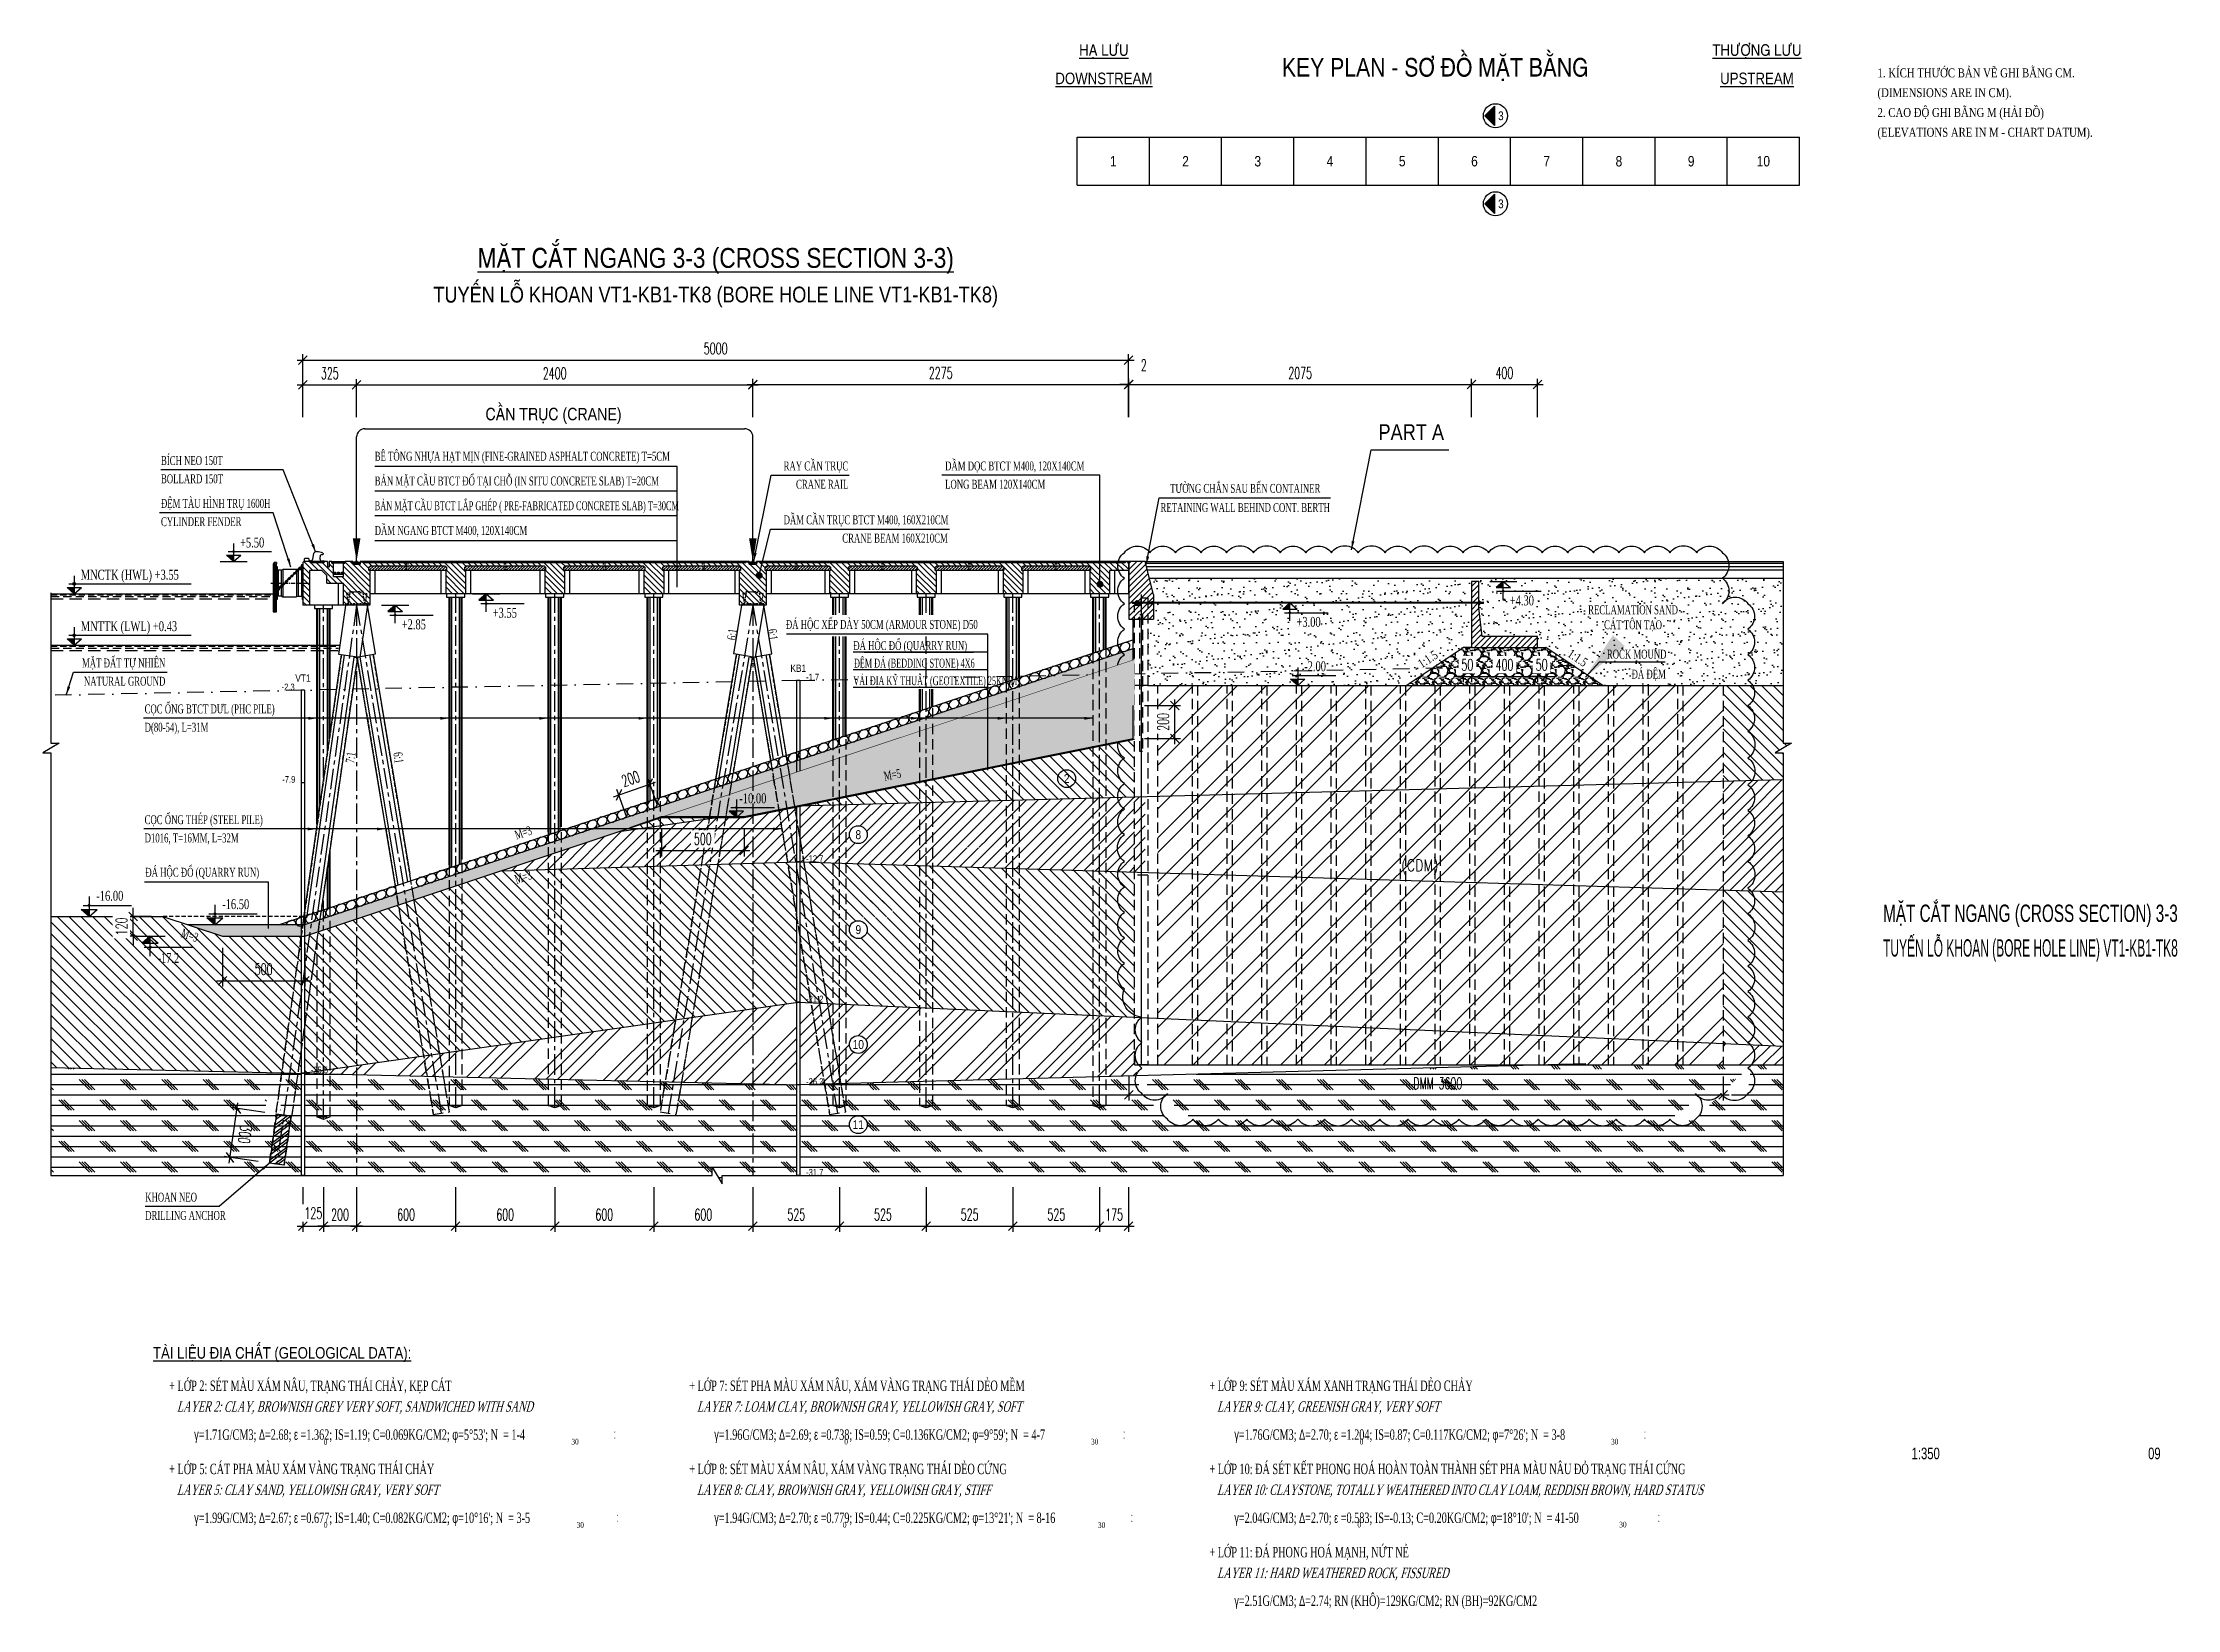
# Model space of a CAD drawing. Extents: x 9472 to 112692, y 46655 to 72187.
# Drawn here: x 38872 to 51801, y 62696 to 72187 of the extents above; entities that cross this region are included whole.
import ezdxf
from ezdxf.enums import TextEntityAlignment as Align

# ---------------------------------------------------------------- set-up
doc = ezdxf.new("R2010")
doc.units = 0
doc.header["$LTSCALE"] = 10
doc.header["$MEASUREMENT"] = 0
for name, pattern in [('CENTER', [2, 1.25, -0.25, 0.25, -0.25]), ('DASHDOT', [1, 0.5, -0.25, 0, -0.25]), ('HIDDEN', [0.375, 0.25, -0.125])]:
    doc.linetypes.add(name, pattern=pattern)
doc.layers.get('0').update_dxf_attribs({"color": 6, "linetype": 'CONTINUOUS'})
for name, color, linetype in [('Anchor wall', 6, 'CONTINUOUS'), ('Bao', 1, 'CONTINUOUS'), ('Border', 3, 'CONTINUOUS'), ('Center', 9, 'CENTER'), ('COBAN', 3, 'CONTINUOUS'), ('Da', 9, 'CONTINUOUS'), ('Dia chat', 8, 'CONTINUOUS'), ('Dim', 4, 'CONTINUOUS'), ('Hatch', 8, 'CONTINUOUS'), ('Hatch coc', 8, 'CONTINUOUS'), ('Khuat 151', 151, 'HIDDEN'), ('Khung', 1, 'CONTINUOUS'), ('Kich thuoc', 2, 'CONTINUOUS'), ('KT', 2, 'CONTINUOUS'), ('Lop dat', 171, 'CONTINUOUS'), ('Net tim', 6, 'CONTINUOUS'), ('Net vang', 8, 'CONTINUOUS'), ('P-T', 7, 'HIDDEN'), ('Pile D800', 30, 'CONTINUOUS'), ('Ray', 6, 'CONTINUOUS'), ('Text', 4, 'CONTINUOUS'), ('Tie rope', 6, 'CONTINUOUS'), ('Tim', 8, 'CENTER')]:
    doc.layers.add(name, color=color, linetype=linetype)
doc.styles.add('CMB-2', font='Vhavanb.ttf', dxfattribs={"width": 1.5, "height": 2})
doc.styles.add('Hung', font='Vharialn.ttf')
doc.styles.add('Kichthuoc', font='romans.shx', dxfattribs={"width": 0.6})
doc.styles.add('ROMANS', font='romans.shx', dxfattribs={"width": 0.8})
doc.styles.get("Standard").update_dxf_attribs({"font": 'vntimeh.shx', "width": 0.65})
doc.styles.add('Ten', font='Vharialn.ttf')
doc.styles.add('Vntimeh', font='vntimeh.shx', dxfattribs={"width": 0.75})
doc.linetypes.add('DAT_LINE', pattern='A,0.2,[2,g.shx,S=0.017,R=0,X=-0.017,Y=0],0.22', length=0.42)
doc.dimstyles.new('Dim 350', dxfattribs={"dimscale": 350, "dimtxt": 0.2, "dimasz": 0.15, "dimexe": 0.1, "dimexo": 0.2, "dimgap": 0.1, "dimtad": 1, "dimdec": 0, "dimlfac": -1, "dimzin": 0, "dimdsep": 46, "dimtxsty": 'Kichthuoc', "dimblk": 'OBLIQUE', "dimcen": 0.1, "dimdle": 0.1, "dimclrd": 2, "dimclre": 2, "dimclrt": 4, "dimadec": 0, "dimazin": 0, "dimtfac": 1, "dimtdec": 0, "dimtix": 1, "dimtmove": 2, "dimatfit": 3, "dimfxl": 1, "dimtfill": 1, "dimtolj": 1, "dimtzin": 0, "dimarcsym": 0})
doc.dimstyles.new('Dim A3-200', dxfattribs={"dimscale": 200, "dimtxt": 1.5, "dimasz": 1.5, "dimexe": 1.5, "dimexo": 2, "dimgap": 1, "dimtad": 1, "dimdec": 1, "dimdsep": 46, "dimtxsty": 'Vntimeh', "dimcen": 2.5, "dimclrd": 4, "dimclre": 4, "dimclrt": 7, "dimadec": 1, "dimazin": 2, "dimtfac": 1, "dimtdec": 1, "dimtix": 1, "dimtmove": 1, "dimatfit": 3, "dimfxl": 0.25, "dimtolj": 1, "dimtzin": 0, "dimlwd": -1, "dimlwe": -1, "dimarcsym": 0})
doc.dimstyles.new('Le 350', dxfattribs={"dimscale": 350, "dimtxt": 0.2, "dimasz": 0.15, "dimexe": 0.1, "dimexo": 0.2, "dimgap": 0.1, "dimtad": 1, "dimdec": 0, "dimzin": 0, "dimdsep": 46, "dimtxsty": 'Kichthuoc', "dimblk": 'ARCHTICK', "dimcen": 0, "dimdle": 0.1, "dimclrd": 2, "dimclre": 2, "dimclrt": 256, "dimadec": 0, "dimazin": 0, "dimtfac": 1, "dimtdec": 0, "dimtix": 1, "dimtmove": 2, "dimatfit": 3, "dimfxl": 1, "dimtolj": 1, "dimtzin": 0, "dimarcsym": 0})
pattern_1 = [(45, (-351310.8185, 18076.0106), (-1.1048543456, 1.1048543456), []), (135, (-351310.8185, 18076.0106), (-1.1048543456, -1.1048543456), [])]
pattern_2 = [(45, (-348910.8185, 18076.0106), (-1.1048543456, 1.1048543456), []), (135, (-348910.8185, 18076.0106), (-1.1048543456, -1.1048543456), [])]
pattern_3 = [(0, (44311.8338, 61018.25113), (0.15625, 0.3125), [0, -0.3125])]
pattern_4 = [(0, (0, 0), (0, 62.5), []), (135, (31.25, -31.25), (-125, -125), [88.38835, -88.38835]), (135, (46.88, -31.25), (-125, -125), [88.38835, -88.38835]), (135, (62.5, -31.25), (-125, -125), [88.38835, -88.38835])]
pattern_5 = [(45, (29400, 0), (-8.8388348, 8.8388348), [])]

msp = doc.modelspace()

# ---------------------------------------------------------------- texts
at = {"layer": 'Text'}
for s, height, style, p in [('%%uh¹ l\xadu', 70, 'Ten', (45299.1, 72107.4)), ('key plan - s¬ ®å mÆt b»ng', 112, 'Ten', (47306, 71981.8)), ('%%uth\xadîng l\xadu', 70, 'Ten', (49254.5, 72107.4)), ('%%Udownstream', 70, 'Ten', (45299.1, 71935.4)), ('%%Uupstream', 70, 'Ten', (49254.5, 71935.4)), ('%%UMÆt c¾t ngang 3-3 (cross section 3-3)', 120, 'Hung', (42948.2, 70822.9)), ('tuyÕn lç khoan vt1-kb1-TK8 (BORE HOLE LINE vt1-kb1-TK8)', 96, 'Ten', (42948.2, 70612.9)), ('cÇn trôc (crane)', 75, 'Ten', (41965.8, 69899.6)), ('KB1', 44, 'Ten', (43448.2, 68375.1)), ('VT1', 44, 'Ten', (40448.2, 68315.1))]:
    msp.add_text(s, height=height, dxfattribs=dict(at, style=style)).set_placement(p, align=Align.CENTER)
for s, height, width, p in [('1. kÝch th\xadíc b¶n vÏ ghi b»ng cm.', 54, 0.8, (49984.9, 71977)), ('(dimensions are in cm).', 54, 0.8, (49984.9, 71857)), ('2. cao ®é ghi b»ng m (h¶i ®å)', 54, 0.8, (49984.9, 71737)), ('(elevations are in m - chart datum).', 54, 0.8, (49984.9, 71617)), ('bÝch neo 150t', 54, 0.65, (39588.4, 69628.4)), ('bª t«ng nhùa h¹t mÞn (fine-grained asphalt concrete) t=5cm', 54, 0.65, (40882.8, 69654.6)), ('bollard 150t', 54, 0.65, (39588.4, 69517.6)), ('b¶n mÆt cÇu btct ®æ t¹i chç (in situ concrete slab) t=20cm', 54, 0.65, (40882.8, 69504.6)), ('dÇm däc btct m400, 120x140cm', 54, 0.65, (44337.6, 69595.5)), ('®Öm tµu h×nh trô 1600h', 54, 0.65, (39588.4, 69368.8)), ('b¶n mÆt cÇu btct l¾p ghÐp ( pre-fabricated concrete slab) t=30cm', 54, 0.58, (40882.8, 69354.6)), ('long beam 120x140cm', 54, 0.65, (44337.6, 69484.7)), ('cylinder fender', 54, 0.65, (39588.4, 69258)), ('+5.50', 60, 0.7, (40067.2, 69128.9)), ('dÇm ngang btct m400, 120x140cm', 54, 0.65, (40882.8, 69204.6)), ('mnctk (hwl) +3.55', 60, 0.7, (39102.4, 68933.9)), ('+4.30', 60, 0.7, (47757.2, 68777.9)), ('mnttk (lwl) +0.43', 60, 0.7, (39102.4, 68621.9)), ('+2.85', 60, 0.7, (41046.2, 68632.9)), ('+3.55', 60, 0.7, (41597.3, 68702.9)), ('+3.00', 60, 0.7, (46465.3, 68647.9)), ('cäc èng btct d\xadl (phc pile)', 54, 0.65, (39489.3, 68123.5)), ('d(80-54), l=31m', 54, 0.65, (39489.3, 68012.6)), ('cäc èng thÐp (steel pile)', 54, 0.65, (39489.3, 67452.7)), ('d1016, t=16mm, l=32m', 54, 0.65, (39489.3, 67341.9)), ('®¸ héc ®æ (quarry run)', 54, 0.65, (39493.7, 67133.9)), ('-16.00', 60, 0.7, (39196.5, 66988.4)), ('-16.50', 60, 0.7, (39959, 66937.9)), ('-17.2', 60, 0.7, (39567.1, 66611.7)), ('khoan neo', 54, 0.65, (39492.9, 65165.7)), ('drilling anchor', 54, 0.65, (39492.9, 65054.9)), ('+ líp 2: sÐt mµu x¸m n©u, tr¹ng th¸i ch¶y, kÑp c¸t', 63, 0.65, (39638.2, 64018.7)), ('+ líp 7: sÐt pha mµu x¸m n©u, x¸m vµng tr¹ng th¸i dÎo mÒm', 63, 0.65, (42788.2, 64018.7)), ('+ líp 9: sÐt mµu x¸m xanh tr¹ng th¸i dÎo ch¶y', 63, 0.65, (45938.2, 64018.7)), ('.', 34.7, 0.7, (42331.6, 63767.2)), ('.', 34.7, 0.7, (45416.3, 63767.2)), ('.', 34.7, 0.7, (48570.5, 63767.2)), ('0', 34.7, 0.7, (40573.9, 63692)), ('30', 34.65, 0.7, (42074.3, 63694.2)), ('.', 34.7, 0.7, (42331.6, 63730.4)), ('0', 34.7, 0.7, (43726.6, 63694.2)), ('30', 34.65, 0.7, (45221.4, 63694.2)), ('.', 34.7, 0.7, (45416.3, 63730.4)), ('0', 34.7, 0.7, (46849, 63694.2)), ('30', 34.65, 0.7, (48371.2, 63694.2)), ('.', 34.7, 0.7, (48570.5, 63730.4)), ('+ líp 5: c¸t pha mµu x¸m vµng tr¹ng th¸i ch¶y', 63, 0.65, (39638.2, 63514.7)), ('+ líp 8: sÐt mµu x¸m n©u, x¸m vµng tr¹ng th¸i dÎo cøng', 63, 0.65, (42788.2, 63514.7)), ('+ líp 10: ®¸ sÐt kÕt phong ho¸ hoµn toµn thµnh sÐt pha mµu n©u ®á tr¹ng th¸i cøng', 63, 0.65, (45938.2, 63514.7)), ('0', 34.7, 0.7, (40574.7, 63189.5)), ('30', 34.65, 0.7, (42105.4, 63189.6)), ('.', 34.7, 0.7, (42347.3, 63263.2)), ('.', 34.7, 0.7, (42347.3, 63226.4)), ('0', 34.7, 0.7, (43718.1, 63190.2)), ('30', 34.65, 0.7, (45262.8, 63188.8)), ('.', 34.7, 0.7, (45462.9, 63263.2)), ('.', 34.7, 0.7, (45462.9, 63226.4)), ('0', 34.7, 0.7, (46834.9, 63191.5)), ('30', 34.65, 0.7, (48420.7, 63191.5)), ('.', 34.7, 0.7, (48654.8, 63263.2)), ('.', 34.7, 0.7, (48654.8, 63226.4)), ('+ líp 11: ®¸ phong ho¸ m¹nh, nøt nÎ', 63, 0.65, (45938.2, 63010.7))]:
    msp.add_text(s, height=height, dxfattribs=dict(at, width=width)).set_placement(p)
at = {"layer": 'Text', "style": 'Ten'}
for p in [(47703.6, 71744), (47703.6, 71210.7)]:
    msp.add_text('3', height=52.5, dxfattribs=at).set_placement(p, align=Align.MIDDLE_CENTER)
for s, height, p in [('1', 63, (45356.1, 71468.8)), ('2', 63, (45793.6, 71468.8)), ('3', 63, (46231.1, 71468.8)), ('4', 63, (46668.6, 71468.8)), ('5', 63, (47106.1, 71468.8)), ('6', 63, (47543.6, 71468.8)), ('7', 63, (47981.1, 71468.8)), ('8', 63, (48418.6, 71468.8)), ('9', 63, (48856.1, 71468.8)), ('10', 63, (49293.6, 71468.8)), ('2', 54, (45073.8, 67728.4)), ('8', 54, (43811.7, 67388.8)), ('9', 54, (43811.7, 66813.6)), ('10', 54, (43811.7, 66117.4)), ('11', 54, (43811.7, 65632))]:
    msp.add_text(s, height=height, dxfattribs=at).set_placement(p, align=Align.MIDDLE)
at = {"layer": 'Text', "width": 0.65}
for s, p in [('ray cÇn trôc', (43751.3, 69595.5)), ('crane rail', (43751.3, 69484.7)), ('dÇm cÇn trôc btct m400, 160x210cm', (44357.9, 69269.2)), ('crane beam 160x210cm', (44353.8, 69158.4)), ('mÆt ®Êt tù nhiªn', (39614.9, 68402.1)), ('natural ground', (39614.9, 68291.2))]:
    msp.add_text(s, height=54, dxfattribs=at).set_placement(p, align=Align.RIGHT)
for s, p in [('t\xadêng ch¾n sau bÕn container', (46155.4, 69459.7)), ('retaining wall behind cont. berth', (46155.4, 69343.6))]:
    msp.add_text(s, height=54, dxfattribs=at).set_placement(p, align=Align.CENTER)
for s, rotation, p in [('6:1', 82.87498, (43069.9, 68565.4)), ('6:1', 277.12502, (43263.3, 68631.7)), ('7:1', 82.87498, (40759.5, 67819.1)), ('6:1', 277.12502, (40996.2, 67885.4)), ('6:1', 277.12502, (40996.2, 67885.4)), ('m=3', 18.43495, (41741.6, 67358.9)), ('m=3', 18.43495, (41741.6, 67089.3))]:
    msp.add_text(s, height=54, rotation=rotation, dxfattribs=at).set_placement(p)
at = {"layer": 'Text', "style": 'Ten'}
for s, height, p in [('-2.3', 40, (40319.1, 68263.4)), ('-1.7', 40, (43495.7, 68323.4)), ('-7.9', 40, (40323.1, 67703.4)), ('-9.3', 40, (43495.7, 67563.4)), ('-12.7', 40, (43495.7, 67223.4)), ('-21.2', 40, (43495.7, 66373.4)), ('-25.5', 40, (40495.7, 65943.4)), ('-26.2', 40, (43495.7, 65873.4)), ('%%uTµi liÖu ®Þa chÊt (geological data):', 69.3, (39540.3, 64214.8))]:
    msp.add_text(s, height=height, dxfattribs=at).set_placement(p)
at = {"layer": 'Text', "style": 'CMB-2'}
for s, width, p, p2 in [('MÆt c¾t ngang (cross section) 3-3', 0.663152, (50018.7, 66860.1), (51803.7, 66860.1)), ('TuyÕn lç khoan (bore hole line) vt1-kb1-TK8', 0.542752, (50018.7, 66650.1), (51803.7, 66650.1))]:
    msp.add_text(s, height=105, dxfattribs=dict(at, width=width)).set_placement(p, p2, align=Align.FIT)
at = {"layer": 'Text', "width": 0.65}
msp.add_text('m=3', height=54, rotation=341.56505, dxfattribs=at).set_placement((39754, 66753.3), align=Align.CENTER)
at = {"layer": 'Text', "oblique": 15, "width": 0.65}
for s, p in [('   layer 2: clay, brownish grey very soft, sandwiched with sand', (39638.2, 63892.7)), ('   layer 7: loam clay, brownish gray, yellowish gray, soft', (42788.2, 63892.7)), ('   layer 9: clay, greenish gray, very soft', (45938.2, 63892.7)), ('   layer 5: clay sand, yellowish gray, very soft', (39638.2, 63388.7)), ('   layer 8: clay, brownish gray, yellowish gray, stiff', (42788.2, 63388.7)), ('   layer 10: claystone, totally weathered into clay loam, reddish brown, hard status', (45938.2, 63388.7)), ('   layer 11: hard weathered rock, fissured', (45938.2, 62884.7))]:
    msp.add_text(s, height=63, dxfattribs=at).set_placement(p)
at = {"layer": 'Text', "style": 'Ten', "width": 0.85}
for s, p in [('1:350', (50276.7, 63605.1)), ('09', (51661.6, 63605.1))]:
    msp.add_text(s, height=70, dxfattribs=at).set_placement(p, align=Align.CENTER)
at = {"layer": 'Text', "char_height": 63, "width": 13860, "attachment_point": 7}
for s, insert in [("{\\Fgreeks.shx|c1;g}=1.71g/cm3; {\\Fgreeks.shx|c0;D}=2.68; {\\Fgreeks.shx|c1;e} =1.362; iS=1.19; C=0.069kg/cm2; {\\Fgreeks.shx|c1;f}=5°53'; n  = 1-4", (39789.4, 63703.7)), ("{\\Fgreeks.shx|c1;g}=1.96g/cm3; {\\Fgreeks.shx|c0;D}=2.69; {\\Fgreeks.shx|c1;e} =0.738; iS=0.59; C=0.136kg/cm2; {\\Fgreeks.shx|c1;f}=9°59'; n  = 4-7", (42939.4, 63703.7)), ("{\\Fgreeks.shx|c1;g}=1.76g/cm3; {\\Fgreeks.shx|c0;D}=2.70; {\\Fgreeks.shx|c1;e} =1.204; iS=0.87; C=0.117kg/cm2; {\\Fgreeks.shx|c1;f}=7°26'; n  = 3-8", (46089.4, 63703.7)), ("{\\Fgreeks.shx|c1;g}=1.99g/cm3; {\\Fgreeks.shx|c0;D}=2.67; {\\Fgreeks.shx|c1;e} =0.677; iS=1.40; C=0.082kg/cm2; {\\Fgreeks.shx|c1;f}=10°16'; n  = 3-5", (39789.4, 63199.7)), ("{\\Fgreeks.shx|c1;g}=1.94g/cm3; {\\Fgreeks.shx|c0;D}=2.70; {\\Fgreeks.shx|c1;e} =0.779; iS=0.44; C=0.225kg/cm2; {\\Fgreeks.shx|c1;f}=13°21'; n  = 8-16", (42939.4, 63199.7)), ("{\\Fgreeks.shx|c1;g}=2.04g/cm3; {\\Fgreeks.shx|c0;D}=2.70; {\\Fgreeks.shx|c1;e} =0.583; iS=-0.13; C=0.20kg/cm2; {\\Fgreeks.shx|c1;f}=18°10'; n  = 41-50", (46089.4, 63199.7)), ('{\\Fgreeks.shx|c1;g}=2.51g/cm3; {\\Fgreeks.shx|c0;D}=2.74; rN (KH¤)=129kg/cm2; rN (BH)=92kg/cm2', (46089.4, 62695.7))]:
    msp.add_mtext(s, dxfattribs=dict(at, insert=insert))

# ---------------------------------------------------------------- blocks, each defined once
blk = doc.blocks.new('_Oblique')
at = {"color": 0, "linetype": 'ByBlock', "lineweight": -2}
blk.add_line((-0.5, -0.5), (0.5, 0.5), dxfattribs=at)
blk = doc.blocks.new('*D85')
at = {"layer": 'Kich thuoc', "color": 2, "lineweight": -2}
for p, q in [((41973, 65253), (41973, 64982)), ((42573, 65253), (42573, 64982)), ((41938, 65017), (42608, 65017))]:
    blk.add_line(p, q, dxfattribs=at)
at = {"layer": 'Kich thuoc', "color": 2, "lineweight": -2, "xscale": 52.5, "yscale": 52.5, "zscale": 52.5, "rotation": 180}
blk.add_blockref('_Oblique', (41973, 65017), dxfattribs=at)
at = {"layer": 'Kich thuoc', "color": 2, "lineweight": -2, "xscale": 52.5, "yscale": 52.5, "zscale": 52.5}
blk.add_blockref('_Oblique', (42573, 65017), dxfattribs=at)
at = {"layer": 'Kich thuoc', "color": 4, "insert": (42273, 65087), "char_height": 70, "attachment_point": 5, "style": 'Kichthuoc', "bg_fill": 3, "box_fill_scale": 1.25, "bg_fill_color": 9, "bg_fill_true_color": 13158600, "bg_fill_transparency": 3926416}
blk.add_mtext('\\A1;600', dxfattribs=at)
blk = doc.blocks.new('*D86')
at = {"layer": 'Kich thuoc', "color": 2, "lineweight": -2}
for p, q in [((40001, 65399), (40054, 65765)), ((40218, 65706), (40014, 65735)), ((40176, 65409), (39972, 65438))]:
    blk.add_line(p, q, dxfattribs=at)
at = {"layer": 'Kich thuoc', "color": 2, "lineweight": -2, "xscale": 52.5, "yscale": 52.5, "zscale": 52.5}
for p, rotation in [((40049, 65730), 81.86989779202445), ((40006, 65433), 261.8698977920244)]:
    blk.add_blockref('_Oblique', p, dxfattribs=dict(at, rotation=rotation))
at = {"layer": 'Kich thuoc', "color": 4, "insert": (40097, 65572), "char_height": 70, "attachment_point": 5, "rotation": 261.8699, "style": 'Kichthuoc', "bg_fill": 3, "box_fill_scale": 1.25, "bg_fill_color": 9, "bg_fill_true_color": 13158600, "bg_fill_transparency": 0}
blk.add_mtext('\\A1;300', dxfattribs=at)
blk = doc.blocks.new('*D87')
at = {"layer": 'Kich thuoc', "color": 2, "lineweight": -2}
for p, q in [((39960, 66703), (39960, 66469)), ((40460, 66703), (40460, 66469)), ((39925, 66504), (40495, 66504))]:
    blk.add_line(p, q, dxfattribs=at)
at = {"layer": 'Kich thuoc', "color": 2, "lineweight": -2, "xscale": 52.5, "yscale": 52.5, "zscale": 52.5, "rotation": 180}
blk.add_blockref('_Oblique', (39960, 66504), dxfattribs=at)
at = {"layer": 'Kich thuoc', "color": 2, "lineweight": -2, "xscale": 52.5, "yscale": 52.5, "zscale": 52.5}
blk.add_blockref('_Oblique', (40460, 66504), dxfattribs=at)
at = {"layer": 'Kich thuoc', "color": 4, "insert": (40210, 66574), "char_height": 70, "attachment_point": 5, "style": 'Kichthuoc', "bg_fill": 3, "box_fill_scale": 1.25, "bg_fill_color": 9, "bg_fill_true_color": 13158600, "bg_fill_transparency": 3904320}
blk.add_mtext('\\A1;500', dxfattribs=at)
blk = doc.blocks.new('_ArchTick')
at = {"color": 0, "linetype": 'ByBlock', "const_width": 0.15}
blk.add_lwpolyline([(-0.5, -0.5), (0.5, 0.5)], dxfattribs=at)
blk = doc.blocks.new('*D88')
at = {"layer": 'Hatch', "color": 2, "lineweight": -2}
for p, q in [((39530, 66893), (39384, 66893)), ((39419, 66893), (39419, 66946)), ((39419, 66773), (39419, 66893)), ((39440, 66773), (39384, 66773)), ((39419, 66773), (39419, 66721))]:
    blk.add_line(p, q, dxfattribs=at)
at = {"layer": 'Hatch', "color": 2, "lineweight": -2, "xscale": 52.5, "yscale": 52.5, "zscale": 52.5}
for p, rotation in [((39419, 66893), 270), ((39419, 66773), 90)]:
    blk.add_blockref('_Oblique', p, dxfattribs=dict(at, rotation=rotation))
at = {"layer": 'Hatch', "color": 4, "insert": (39349, 66833), "char_height": 70, "attachment_point": 5, "rotation": 90, "style": 'Kichthuoc', "bg_fill": 3, "box_fill_scale": 1.25, "bg_fill_color": 9, "bg_fill_true_color": 13158600, "bg_fill_transparency": 11732736}
blk.add_mtext('\\A1;120', dxfattribs=at)
blk = doc.blocks.new('*D89')
at = {"layer": 'Kich thuoc', "color": 2, "lineweight": -2}
for p, q in [((40773, 65253), (40773, 64982)), ((41373, 65253), (41373, 64982)), ((40738, 65017), (41408, 65017))]:
    blk.add_line(p, q, dxfattribs=at)
at = {"layer": 'Kich thuoc', "color": 2, "lineweight": -2, "xscale": 52.5, "yscale": 52.5, "zscale": 52.5, "rotation": 180}
blk.add_blockref('_Oblique', (40773, 65017), dxfattribs=at)
at = {"layer": 'Kich thuoc', "color": 2, "lineweight": -2, "xscale": 52.5, "yscale": 52.5, "zscale": 52.5}
blk.add_blockref('_Oblique', (41373, 65017), dxfattribs=at)
at = {"layer": 'Kich thuoc', "color": 4, "insert": (41073, 65087), "char_height": 70, "attachment_point": 5, "style": 'Kichthuoc', "bg_fill": 3, "box_fill_scale": 1.25, "bg_fill_color": 9, "bg_fill_true_color": 13158600, "bg_fill_transparency": 626092}
blk.add_mtext('\\A1;600', dxfattribs=at)
blk = doc.blocks.new('*D90')
at = {"layer": 'Kich thuoc', "color": 2, "lineweight": -2}
for p, q in [((40448, 65253), (40448, 64982)), ((40573, 65253), (40573, 64982)), ((40413, 65017), (40608, 65017))]:
    blk.add_line(p, q, dxfattribs=at)
at = {"layer": 'Kich thuoc', "color": 4, "insert": (40511, 65096), "char_height": 70, "attachment_point": 5, "style": 'Kichthuoc', "bg_fill": 3, "box_fill_scale": 1.25, "bg_fill_color": 9, "bg_fill_true_color": 13158600, "bg_fill_transparency": 5039132}
blk.add_mtext('\\A1;125', dxfattribs=at)
at = {"layer": 'Kich thuoc', "color": 2, "lineweight": -2, "xscale": 52.5, "yscale": 52.5, "zscale": 52.5, "rotation": 180}
blk.add_blockref('_Oblique', (40448, 65017), dxfattribs=at)
at = {"layer": 'Kich thuoc', "color": 2, "lineweight": -2, "xscale": 52.5, "yscale": 52.5, "zscale": 52.5}
blk.add_blockref('_Oblique', (40573, 65017), dxfattribs=at)
blk = doc.blocks.new('*D91')
at = {"layer": 'Kich thuoc', "color": 2, "lineweight": -2}
for p, q in [((41373, 65253), (41373, 64982)), ((41973, 65253), (41973, 64982)), ((41338, 65017), (42008, 65017))]:
    blk.add_line(p, q, dxfattribs=at)
at = {"layer": 'Kich thuoc', "color": 2, "lineweight": -2, "xscale": 52.5, "yscale": 52.5, "zscale": 52.5, "rotation": 180}
blk.add_blockref('_Oblique', (41373, 65017), dxfattribs=at)
at = {"layer": 'Kich thuoc', "color": 2, "lineweight": -2, "xscale": 52.5, "yscale": 52.5, "zscale": 52.5}
blk.add_blockref('_Oblique', (41973, 65017), dxfattribs=at)
at = {"layer": 'Kich thuoc', "color": 4, "insert": (41673, 65087), "char_height": 70, "attachment_point": 5, "style": 'Kichthuoc', "bg_fill": 3, "box_fill_scale": 1.25, "bg_fill_color": 9, "bg_fill_true_color": 13158600, "bg_fill_transparency": 5600956}
blk.add_mtext('\\A1;600', dxfattribs=at)
blk = doc.blocks.new('*D92')
at = {"layer": 'Kich thuoc', "color": 2, "lineweight": -2}
for p, q in [((45273, 65253), (45273, 64982)), ((45448, 65253), (45448, 64982)), ((45238, 65017), (45483, 65017))]:
    blk.add_line(p, q, dxfattribs=at)
at = {"layer": 'Kich thuoc', "color": 2, "lineweight": -2, "xscale": 52.5, "yscale": 52.5, "zscale": 52.5, "rotation": 180}
blk.add_blockref('_Oblique', (45273, 65017), dxfattribs=at)
at = {"layer": 'Kich thuoc', "color": 2, "lineweight": -2, "xscale": 52.5, "yscale": 52.5, "zscale": 52.5}
blk.add_blockref('_Oblique', (45448, 65017), dxfattribs=at)
at = {"layer": 'Kich thuoc', "color": 4, "insert": (45361, 65087), "char_height": 70, "attachment_point": 5, "style": 'Kichthuoc', "bg_fill": 3, "box_fill_scale": 1.25, "bg_fill_color": 9, "bg_fill_true_color": 13158600, "bg_fill_transparency": 11732736}
blk.add_mtext('\\A1;175', dxfattribs=at)
blk = doc.blocks.new('*D93')
at = {"layer": 'Kich thuoc', "color": 2, "lineweight": -2}
for p, q in [((43173, 65253), (43173, 64982)), ((43698, 65253), (43698, 64982)), ((43138, 65017), (43733, 65017))]:
    blk.add_line(p, q, dxfattribs=at)
at = {"layer": 'Kich thuoc', "color": 2, "lineweight": -2, "xscale": 52.5, "yscale": 52.5, "zscale": 52.5, "rotation": 180}
blk.add_blockref('_Oblique', (43173, 65017), dxfattribs=at)
at = {"layer": 'Kich thuoc', "color": 2, "lineweight": -2, "xscale": 52.5, "yscale": 52.5, "zscale": 52.5}
blk.add_blockref('_Oblique', (43698, 65017), dxfattribs=at)
at = {"layer": 'Kich thuoc', "color": 4, "insert": (43436, 65087), "char_height": 70, "attachment_point": 5, "style": 'Kichthuoc', "bg_fill": 3, "box_fill_scale": 1.25, "bg_fill_color": 9, "bg_fill_true_color": 13158600, "bg_fill_transparency": 5600988}
blk.add_mtext('\\A1;525', dxfattribs=at)
blk = doc.blocks.new('*D94')
at = {"layer": 'Kich thuoc', "color": 2, "lineweight": -2}
for p, q in [((42573, 65253), (42573, 64982)), ((43173, 65253), (43173, 64982)), ((42538, 65017), (43208, 65017))]:
    blk.add_line(p, q, dxfattribs=at)
at = {"layer": 'Kich thuoc', "color": 2, "lineweight": -2, "xscale": 52.5, "yscale": 52.5, "zscale": 52.5, "rotation": 180}
blk.add_blockref('_Oblique', (42573, 65017), dxfattribs=at)
at = {"layer": 'Kich thuoc', "color": 2, "lineweight": -2, "xscale": 52.5, "yscale": 52.5, "zscale": 52.5}
blk.add_blockref('_Oblique', (43173, 65017), dxfattribs=at)
at = {"layer": 'Kich thuoc', "color": 4, "insert": (42873, 65087), "char_height": 70, "attachment_point": 5, "style": 'Kichthuoc', "bg_fill": 3, "box_fill_scale": 1.25, "bg_fill_color": 9, "bg_fill_true_color": 13158600, "bg_fill_transparency": 5600972}
blk.add_mtext('\\A1;600', dxfattribs=at)
blk = doc.blocks.new('*D95')
at = {"layer": 'Kich thuoc', "color": 2, "lineweight": -2}
for p, q in [((44223, 65253), (44223, 64982)), ((44748, 65253), (44748, 64982)), ((44188, 65017), (44783, 65017))]:
    blk.add_line(p, q, dxfattribs=at)
at = {"layer": 'Kich thuoc', "color": 2, "lineweight": -2, "xscale": 52.5, "yscale": 52.5, "zscale": 52.5, "rotation": 180}
blk.add_blockref('_Oblique', (44223, 65017), dxfattribs=at)
at = {"layer": 'Kich thuoc', "color": 2, "lineweight": -2, "xscale": 52.5, "yscale": 52.5, "zscale": 52.5}
blk.add_blockref('_Oblique', (44748, 65017), dxfattribs=at)
at = {"layer": 'Kich thuoc', "color": 4, "insert": (44486, 65087), "char_height": 70, "attachment_point": 5, "style": 'Kichthuoc', "bg_fill": 3, "box_fill_scale": 1.25, "bg_fill_color": 9, "bg_fill_true_color": 13158600, "bg_fill_transparency": 3949792}
blk.add_mtext('\\A1;525', dxfattribs=at)
blk = doc.blocks.new('*D96')
at = {"layer": 'Kich thuoc', "color": 2, "lineweight": -2}
for p, q in [((43698, 65253), (43698, 64982)), ((44223, 65253), (44223, 64982)), ((43663, 65017), (44258, 65017))]:
    blk.add_line(p, q, dxfattribs=at)
at = {"layer": 'Kich thuoc', "color": 2, "lineweight": -2, "xscale": 52.5, "yscale": 52.5, "zscale": 52.5, "rotation": 180}
blk.add_blockref('_Oblique', (43698, 65017), dxfattribs=at)
at = {"layer": 'Kich thuoc', "color": 2, "lineweight": -2, "xscale": 52.5, "yscale": 52.5, "zscale": 52.5}
blk.add_blockref('_Oblique', (44223, 65017), dxfattribs=at)
at = {"layer": 'Kich thuoc', "color": 4, "insert": (43961, 65087), "char_height": 70, "attachment_point": 5, "style": 'Kichthuoc', "bg_fill": 3, "box_fill_scale": 1.25, "bg_fill_color": 9, "bg_fill_true_color": 13158600, "bg_fill_transparency": 11732736}
blk.add_mtext('\\A1;525', dxfattribs=at)
blk = doc.blocks.new('*D97')
at = {"layer": 'Kich thuoc', "color": 2, "lineweight": -2}
for p, q in [((44748, 65253), (44748, 64982)), ((45273, 65253), (45273, 64982)), ((44713, 65017), (45308, 65017))]:
    blk.add_line(p, q, dxfattribs=at)
at = {"layer": 'Kich thuoc', "color": 2, "lineweight": -2, "xscale": 52.5, "yscale": 52.5, "zscale": 52.5, "rotation": 180}
blk.add_blockref('_Oblique', (44748, 65017), dxfattribs=at)
at = {"layer": 'Kich thuoc', "color": 2, "lineweight": -2, "xscale": 52.5, "yscale": 52.5, "zscale": 52.5}
blk.add_blockref('_Oblique', (45273, 65017), dxfattribs=at)
at = {"layer": 'Kich thuoc', "color": 4, "insert": (45011, 65087), "char_height": 70, "attachment_point": 5, "style": 'Kichthuoc', "bg_fill": 3, "box_fill_scale": 1.25, "bg_fill_color": 9, "bg_fill_true_color": 13158600, "bg_fill_transparency": 3948448}
blk.add_mtext('\\A1;525', dxfattribs=at)
blk = doc.blocks.new('*D98')
at = {"layer": 'Kich thuoc', "color": 2, "lineweight": -2}
for p, q in [((40413, 70264), (45483, 70264)), ((40448, 69918), (40448, 70299)), ((45448, 69918), (45448, 70299))]:
    blk.add_line(p, q, dxfattribs=at)
at = {"layer": 'Kich thuoc', "color": 2, "lineweight": -2, "xscale": 52.5, "yscale": 52.5, "zscale": 52.5, "rotation": 180}
blk.add_blockref('_Oblique', (40448, 70264), dxfattribs=at)
at = {"layer": 'Kich thuoc', "color": 2, "lineweight": -2, "xscale": 52.5, "yscale": 52.5, "zscale": 52.5}
blk.add_blockref('_Oblique', (45448, 70264), dxfattribs=at)
at = {"layer": 'Kich thuoc', "color": 4, "insert": (42948, 70334), "char_height": 70, "attachment_point": 5, "style": 'Kichthuoc', "bg_fill": 3, "box_fill_scale": 1.25, "bg_fill_color": 9, "bg_fill_true_color": 13158600, "bg_fill_transparency": 627617}
blk.add_mtext('\\A1;5000', dxfattribs=at)
blk = doc.blocks.new('*D99')
at = {"layer": 'Kich thuoc', "color": 2, "lineweight": -2}
for p, q in [((40738, 70114), (43208, 70114)), ((40773, 69918), (40773, 70149)), ((43173, 69918), (43173, 70149))]:
    blk.add_line(p, q, dxfattribs=at)
at = {"layer": 'Kich thuoc', "color": 2, "lineweight": -2, "xscale": 52.5, "yscale": 52.5, "zscale": 52.5, "rotation": 180}
blk.add_blockref('_Oblique', (40773, 70114), dxfattribs=at)
at = {"layer": 'Kich thuoc', "color": 2, "lineweight": -2, "xscale": 52.5, "yscale": 52.5, "zscale": 52.5}
blk.add_blockref('_Oblique', (43173, 70114), dxfattribs=at)
at = {"layer": 'Kich thuoc', "color": 4, "insert": (41973, 70184), "char_height": 70, "attachment_point": 5, "style": 'Kichthuoc', "bg_fill": 3, "box_fill_scale": 1.25, "bg_fill_color": 9, "bg_fill_true_color": 13158600, "bg_fill_transparency": 11732736}
blk.add_mtext('\\A1;2400', dxfattribs=at)
blk = doc.blocks.new('Ray A120')
at = {"layer": 'Ray'}
for p, q in [((-110, 9), (-110, 0)), ((-110, 0), (110, 0)), ((-105, 15), (-60, 20)), ((-60, 93), (-60, 62)), ((-60, 20), (-42, 27)), ((-56, 56), (-43, 52)), ((-36, 42), (-36, 37)), ((36, 42), (36, 37)), ((42, 27), (60, 20)), ((56, 56), (43, 52)), ((60, 93), (60, 62)), ((60, 20), (105, 15)), ((110, 0), (110, 9))]:
    blk.add_line(p, q, dxfattribs=at)
blk.add_lwpolyline([(51, 103, 0.0424492), (-51, 103)], format="xyb", dxfattribs=at)
for centre, radius, start, end in [((-104, 9), 6, 96.84277, 180), ((-50, 93), 10, 94.8614, 180), ((-54, 62), 6, 180, 251.56505), ((-46, 42), 10, 0, 71.56505), ((-46, 37), 10, 292.61986, 0), ((46, 42), 10, 108.43495, 180), ((46, 37), 10, 180, 247.38014), ((50, 93), 10, 0, 85.1386), ((54, 62), 6, 288.43495, 0), ((104, 9), 6, 0, 83.15723)]:
    blk.add_arc(centre, radius, start, end, dxfattribs=at)
blk = doc.blocks.new('*D100')
at = {"layer": 'Kich thuoc', "color": 2, "lineweight": -2}
for p, q in [((40413, 70114), (40808, 70114)), ((40448, 69918), (40448, 70149)), ((40773, 69918), (40773, 70149))]:
    blk.add_line(p, q, dxfattribs=at)
at = {"layer": 'Kich thuoc', "color": 2, "lineweight": -2, "xscale": 52.5, "yscale": 52.5, "zscale": 52.5, "rotation": 180}
blk.add_blockref('_Oblique', (40448, 70114), dxfattribs=at)
at = {"layer": 'Kich thuoc', "color": 2, "lineweight": -2, "xscale": 52.5, "yscale": 52.5, "zscale": 52.5}
blk.add_blockref('_Oblique', (40773, 70114), dxfattribs=at)
at = {"layer": 'Kich thuoc', "color": 4, "insert": (40611, 70184), "char_height": 70, "attachment_point": 5, "style": 'Kichthuoc', "bg_fill": 3, "box_fill_scale": 1.25, "bg_fill_color": 9, "bg_fill_true_color": 13158600, "bg_fill_transparency": 3993740}
blk.add_mtext('\\A1;325', dxfattribs=at)
blk = doc.blocks.new('*D101')
at = {"layer": 'Kich thuoc', "color": 2, "lineweight": -2}
for p, q in [((43138, 70116), (45483, 70116)), ((43173, 69918), (43173, 70151)), ((45448, 69918), (45448, 70151))]:
    blk.add_line(p, q, dxfattribs=at)
at = {"layer": 'Kich thuoc', "color": 2, "lineweight": -2, "xscale": 52.5, "yscale": 52.5, "zscale": 52.5, "rotation": 180}
blk.add_blockref('_Oblique', (43173, 70116), dxfattribs=at)
at = {"layer": 'Kich thuoc', "color": 2, "lineweight": -2, "xscale": 52.5, "yscale": 52.5, "zscale": 52.5}
blk.add_blockref('_Oblique', (45448, 70116), dxfattribs=at)
at = {"layer": 'Kich thuoc', "color": 4, "insert": (44311, 70186), "char_height": 70, "attachment_point": 5, "style": 'Kichthuoc', "bg_fill": 3, "box_fill_scale": 1.25, "bg_fill_color": 9, "bg_fill_true_color": 13158600, "bg_fill_transparency": 5601488}
blk.add_mtext('\\A1;2275', dxfattribs=at)
blk = doc.blocks.new('ch')
at = {"color": 0}
for p, q in [((1879308, 222653), (1879308, 222563)), ((1879308, 222653), (1879311, 222653)), ((1879308, 222563), (1879558, 222563)), ((1879318, 222647), (1879323, 222583)), ((1879334, 222572), (1879532, 222572)), ((1879548, 222647), (1879543, 222583)), ((1879558, 222653), (1879555, 222653)), ((1879558, 222653), (1879558, 222563))]:
    blk.add_line(p, q, dxfattribs=at)
for centre, radius, start, end in [((1879311, 222646), 7, 5, 90), ((1879334, 222583), 11, 185, 270), ((1879532, 222583), 11, 270, 355), ((1879555, 222646), 7, 90, 175)]:
    blk.add_arc(centre, radius, start, end, dxfattribs=at)
blk = doc.blocks.new('*D158')
at = {"color": 2, "lineweight": -2}
for p, q in [((17596, 107346), (17596, 107253)), ((17646, 107346), (17646, 107253)), ((17596, 107288), (17543, 107288)), ((17596, 107288), (17646, 107288)), ((17646, 107288), (17698, 107288))]:
    blk.add_line(p, q, dxfattribs=at)
at = {"color": 2, "lineweight": -2, "xscale": 52.5, "yscale": 52.5, "zscale": 52.5}
blk.add_blockref('_Oblique', (17596, 107288), dxfattribs=at)
at = {"color": 2, "lineweight": -2, "xscale": 52.5, "yscale": 52.5, "zscale": 52.5, "rotation": 180}
blk.add_blockref('_Oblique', (17646, 107288), dxfattribs=at)
at = {"color": 4, "insert": (17621, 107358), "char_height": 70, "attachment_point": 5, "style": 'Kichthuoc', "bg_fill": 3, "box_fill_scale": 1.25, "bg_fill_color": 9, "bg_fill_true_color": 13158600, "bg_fill_transparency": 3955916}
blk.add_mtext('\\A1;50', dxfattribs=at)
blk = doc.blocks.new('*D159')
at = {"color": 2, "lineweight": -2}
for p, q in [((17646, 107346), (17646, 107253)), ((18046, 107346), (18046, 107253)), ((17611, 107288), (18081, 107288))]:
    blk.add_line(p, q, dxfattribs=at)
at = {"color": 2, "lineweight": -2, "xscale": 52.5, "yscale": 52.5, "zscale": 52.5, "rotation": 180}
blk.add_blockref('_Oblique', (17646, 107288), dxfattribs=at)
at = {"color": 2, "lineweight": -2, "xscale": 52.5, "yscale": 52.5, "zscale": 52.5}
blk.add_blockref('_Oblique', (18046, 107288), dxfattribs=at)
at = {"color": 4, "insert": (17846, 107358), "char_height": 70, "attachment_point": 5, "style": 'Kichthuoc', "bg_fill": 3, "box_fill_scale": 1.25, "bg_fill_color": 9, "bg_fill_true_color": 13158600, "bg_fill_transparency": 15822336}
blk.add_mtext('\\A1;400', dxfattribs=at)
blk = doc.blocks.new('*D160')
at = {"color": 2, "lineweight": -2}
for p, q in [((18046, 107346), (18046, 107253)), ((18096, 107346), (18096, 107253)), ((18046, 107288), (17993, 107288)), ((18046, 107288), (18096, 107288)), ((18096, 107288), (18148, 107288))]:
    blk.add_line(p, q, dxfattribs=at)
at = {"color": 2, "lineweight": -2, "xscale": 52.5, "yscale": 52.5, "zscale": 52.5}
blk.add_blockref('_Oblique', (18046, 107288), dxfattribs=at)
at = {"color": 2, "lineweight": -2, "xscale": 52.5, "yscale": 52.5, "zscale": 52.5, "rotation": 180}
blk.add_blockref('_Oblique', (18096, 107288), dxfattribs=at)
at = {"color": 4, "insert": (18071, 107358), "char_height": 70, "attachment_point": 5, "style": 'Kichthuoc', "bg_fill": 3, "box_fill_scale": 1.25, "bg_fill_color": 9, "bg_fill_true_color": 13158600, "bg_fill_transparency": 7194000}
blk.add_mtext('\\A1;50', dxfattribs=at)
blk = doc.blocks.new('*D161')
at = {"layer": 'Kich thuoc', "color": 2, "lineweight": -2}
for p, q in [((15571, 104864), (15571, 104718)), ((19171, 104864), (19171, 104718)), ((15536, 104753), (19206, 104753))]:
    blk.add_line(p, q, dxfattribs=at)
at = {"layer": 'Kich thuoc', "color": 2, "lineweight": -2, "xscale": 52.5, "yscale": 52.5, "zscale": 52.5, "rotation": 180}
blk.add_blockref('_Oblique', (15571, 104753), dxfattribs=at)
at = {"layer": 'Kich thuoc', "color": 2, "lineweight": -2, "xscale": 52.5, "yscale": 52.5, "zscale": 52.5}
blk.add_blockref('_Oblique', (19171, 104753), dxfattribs=at)
at = {"layer": 'Kich thuoc', "color": 4, "insert": (17442, 104823), "char_height": 70, "attachment_point": 5, "style": 'Kichthuoc'}
blk.add_mtext('\\A1;DMM 3600', dxfattribs=at)
blk = doc.blocks.new('*D102')
at = {"layer": 'Kich thuoc', "color": 2, "lineweight": -2}
for p, q in [((45415, 70116), (47560, 70116)), ((45450, 69918), (45450, 70151)), ((47525, 69918), (47525, 70151))]:
    blk.add_line(p, q, dxfattribs=at)
at = {"layer": 'Kich thuoc', "color": 2, "lineweight": -2, "xscale": 52.5, "yscale": 52.5, "zscale": 52.5, "rotation": 180}
blk.add_blockref('_Oblique', (45450, 70116), dxfattribs=at)
at = {"layer": 'Kich thuoc', "color": 2, "lineweight": -2, "xscale": 52.5, "yscale": 52.5, "zscale": 52.5}
blk.add_blockref('_Oblique', (47525, 70116), dxfattribs=at)
at = {"layer": 'Kich thuoc', "color": 4, "insert": (46488, 70186), "char_height": 70, "attachment_point": 5, "style": 'Kichthuoc', "bg_fill": 3, "box_fill_scale": 1.25, "bg_fill_color": 9, "bg_fill_true_color": 13158600, "bg_fill_transparency": 5601472}
blk.add_mtext('\\A1;2075', dxfattribs=at)
blk = doc.blocks.new('*D103')
at = {"layer": 'Kich thuoc', "color": 2, "lineweight": -2}
for p, q in [((47490, 70116), (47960, 70116)), ((47525, 69918), (47525, 70151)), ((47925, 69918), (47925, 70151))]:
    blk.add_line(p, q, dxfattribs=at)
at = {"layer": 'Kich thuoc', "color": 2, "lineweight": -2, "xscale": 52.5, "yscale": 52.5, "zscale": 52.5, "rotation": 180}
blk.add_blockref('_Oblique', (47525, 70116), dxfattribs=at)
at = {"layer": 'Kich thuoc', "color": 2, "lineweight": -2, "xscale": 52.5, "yscale": 52.5, "zscale": 52.5}
blk.add_blockref('_Oblique', (47925, 70116), dxfattribs=at)
at = {"layer": 'Kich thuoc', "color": 4, "insert": (47725, 70186), "char_height": 70, "attachment_point": 5, "style": 'Kichthuoc', "bg_fill": 3, "box_fill_scale": 1.25, "bg_fill_color": 9, "bg_fill_true_color": 13158600, "bg_fill_transparency": 11732736}
blk.add_mtext('\\A1;400', dxfattribs=at)
blk = doc.blocks.new('*X3')
at = {"color": 0, "linetype": 'ByBlock'}
for p, q in [((-219.889, 160.55), (-219.107, 160.55)), ((-219.879, 160.56), (-219.117, 160.56)), ((-219.869, 160.57), (-219.127, 160.57)), ((-219.859, 160.58), (-219.137, 160.58)), ((-219.849, 160.59), (-219.147, 160.59)), ((-219.839, 160.6), (-219.157, 160.6)), ((-219.829, 160.61), (-219.167, 160.61)), ((-219.819, 160.62), (-219.177, 160.62)), ((-219.809, 160.63), (-219.187, 160.63)), ((-219.799, 160.64), (-219.197, 160.64)), ((-219.789, 160.65), (-219.207, 160.65)), ((-219.779, 160.66), (-219.217, 160.66)), ((-219.769, 160.67), (-219.227, 160.67)), ((-219.759, 160.68), (-219.237, 160.68)), ((-219.749, 160.69), (-219.247, 160.69)), ((-219.739, 160.7), (-219.257, 160.7)), ((-219.729, 160.71), (-219.267, 160.71)), ((-219.719, 160.72), (-219.277, 160.72)), ((-219.709, 160.73), (-219.287, 160.73)), ((-219.699, 160.74), (-219.297, 160.74)), ((-219.689, 160.75), (-219.307, 160.75)), ((-219.679, 160.76), (-219.317, 160.76)), ((-219.669, 160.77), (-219.327, 160.77)), ((-219.659, 160.78), (-219.337, 160.78)), ((-219.649, 160.79), (-219.347, 160.79)), ((-219.639, 160.8), (-219.357, 160.8)), ((-219.629, 160.81), (-219.367, 160.81)), ((-219.619, 160.82), (-219.377, 160.82)), ((-219.609, 160.83), (-219.387, 160.83)), ((-219.599, 160.84), (-219.397, 160.84)), ((-219.589, 160.85), (-219.407, 160.85)), ((-219.579, 160.86), (-219.417, 160.86)), ((-219.569, 160.87), (-219.427, 160.87)), ((-219.559, 160.88), (-219.437, 160.88)), ((-219.549, 160.89), (-219.447, 160.89)), ((-219.539, 160.9), (-219.457, 160.9)), ((-219.529, 160.91), (-219.467, 160.91)), ((-219.519, 160.92), (-219.477, 160.92)), ((-219.509, 160.93), (-219.487, 160.93)), ((-219.499, 160.94), (-219.497, 160.94))]:
    blk.add_line(p, q, dxfattribs=at)
blk = doc.blocks.new('*D146')
at = {"layer": 'Kich thuoc', "color": 2, "lineweight": -2}
for p, q in [((45448, 70116), (45396, 70116)), ((45448, 69918), (45448, 70151)), ((45448, 70116), (45450, 70116)), ((45450, 69918), (45450, 70151)), ((45450, 70116), (45503, 70116))]:
    blk.add_line(p, q, dxfattribs=at)
at = {"layer": 'Kich thuoc', "color": 4, "insert": (45541, 70233), "char_height": 70, "attachment_point": 5, "style": 'Kichthuoc', "bg_fill": 3, "box_fill_scale": 1.25, "bg_fill_color": 9, "bg_fill_true_color": 13158600, "bg_fill_transparency": 4103264}
blk.add_mtext('\\A1;2', dxfattribs=at)
at = {"layer": 'Kich thuoc', "color": 2, "lineweight": -2, "xscale": 52.5, "yscale": 52.5, "zscale": 52.5}
blk.add_blockref('_Oblique', (45448, 70116), dxfattribs=at)
at = {"layer": 'Kich thuoc', "color": 2, "lineweight": -2, "xscale": 52.5, "yscale": 52.5, "zscale": 52.5, "rotation": 180}
blk.add_blockref('_Oblique', (45450, 70116), dxfattribs=at)
blk = doc.blocks.new('*D153')
at = {"layer": 'Hatch', "color": 2, "lineweight": -2}
for p, q in [((40573, 65253), (40573, 64982)), ((40773, 65253), (40773, 64982)), ((40808, 65017), (40538, 65017))]:
    blk.add_line(p, q, dxfattribs=at)
at = {"layer": 'Hatch', "color": 2, "lineweight": -2, "xscale": 52.5, "yscale": 52.5, "zscale": 52.5, "rotation": 180}
blk.add_blockref('_Oblique', (40573, 65017), dxfattribs=at)
at = {"layer": 'Hatch', "color": 2, "lineweight": -2, "xscale": 52.5, "yscale": 52.5, "zscale": 52.5}
blk.add_blockref('_Oblique', (40773, 65017), dxfattribs=at)
at = {"layer": 'Hatch', "color": 4, "insert": (40673, 65087), "char_height": 70, "attachment_point": 5, "style": 'Kichthuoc', "bg_fill": 3, "box_fill_scale": 1.25, "bg_fill_color": 9, "bg_fill_true_color": 13158600, "bg_fill_transparency": 5604068}
blk.add_mtext('\\A1;200', dxfattribs=at)
blk = doc.blocks.new('Dem CSS1600')
for p, q in [((-175, 125), (-180, 115)), ((-180, 115), (-180, -175)), ((-160, 125), (-175, 125)), ((-160, -175), (-160, 125)), ((-160, 125), (-160, 116)), ((-151, 77), (-156, 82)), ((-131, 77), (-151, 77)), ((-131, 77), (-121, 82)), ((-29, 81), (-39, 82)), ((-29, 81), (-9, 81)), ((-9, 81), (-4, 84)), ((-156, -83), (-151, -78)), ((-151, -78), (-131, -78)), ((-131, -78), (-121, -83)), ((-29, -81), (-39, -83)), ((-9, -81), (-29, -81)), ((-4, -83), (-9, -81)), ((-180, -175), (-160, -175))]:
    blk.add_line(p, q)
for points in [[(-160, -99), (-160, 99), (-156, 99), (-156, -99)], [(0, -99), (0, 99), (-4, 99), (-4, -99)]]:
    blk.add_lwpolyline(points, close=True)
for points in [[(-156, 82), (-156, -83)], [(-39, 82), (-121, 82)], [(-121, -83), (-39, -83)]]:
    blk.add_lwpolyline(points)
at = {"layer": 'Hatch'}
for p, q in [((-151, 77), (-151, -78)), ((-131, 77), (-131, -78)), ((-121, 82), (-121, -83)), ((-39, 82), (-39, -83)), ((-29, 81), (-29, -81)), ((-9, 81), (-9, -81))]:
    blk.add_line(p, q, dxfattribs=at)
at = {"layer": 'Net tim', "extrusion": (0, 0, -1)}
for centre in [(-178, 115), (-178, 80), (-178, 30), (-178, -20), (-178, -70), (-178, -120)]:
    blk.add_ellipse(centre, major_axis=(0, -2.16), ratio=0.475595, dxfattribs=at)
at = {"layer": 'Net tim'}
for centre in [(-178, 70), (-178, 20), (-178, -30), (-178, -80), (-178, -130), (-178, -170)]:
    blk.add_ellipse(centre, major_axis=(0, 2.16), ratio=0.475595, dxfattribs=at)
at = {"layer": 'Net vang'}
for p, q in [((-180, 75), (-170, 75)), ((-180, 25), (-170, 25)), ((-173, 115), (-178, 120)), ((-172, 125), (-174, 120)), ((-170, 116), (-174, 120)), ((-173, 115), (-173, -175)), ((-170, 116), (-170, -175)), ((-170, 116), (-160, 116)), ((-7, 94), (-4, 94)), ((-7, 93), (-7, 87)), ((-7, 92), (-4, 92)), ((-7, 88), (-4, 88)), ((-7, 86), (-4, 86)), ((-4, 96), (-4, 96)), ((-4, 96), (-4, 84)), ((-4, 93), (-4, 93)), ((-4, 92), (-4, 92)), ((-4, 88), (-4, 88)), ((-4, 87), (-4, 87)), ((-4, 84), (-4, 84)), ((-180, -25), (-170, -25)), ((-180, -75), (-170, -75)), ((-180, -125), (-170, -125))]:
    blk.add_line(p, q, dxfattribs=at)
for points in [[(-111, -8), (-115, -12, -1), (-122, -4), (-118, -1, -1)], [(-102, 7, 1), (-103, 8), (-114, -2, 1), (-112, -4)], [(-94, 9), (-98, 5, -1), (-105, 12), (-101, 16, -1)], [(-95, 10), (-99, 7, -1), (-103, 11), (-100, 15, -1)], [(-85, 24, 1), (-86, 25), (-97, 15, 1), (-95, 13)], [(-77, 26), (-80, 22, -1), (-88, 29), (-84, 33, -1)], [(-78, 27), (-82, 24, -1), (-86, 28), (-83, 31, -1)], [(-69, 39, 1), (-70, 41), (-80, 31, 1), (-78, 30)], [(-61, 41), (-65, 38, -1), (-72, 45), (-68, 48, -1)], [(-63, 43), (-66, 39, -1), (-70, 43), (-67, 47, -1)], [(-53, 55, 1), (-55, 56), (-64, 47, 1), (-63, 45)], [(-46, 57), (-49, 53, -1), (-56, 60), (-53, 64, -1)], [(-47, 58), (-51, 55, -1), (-55, 59), (-51, 62, -1)], [(-38, 70, 1), (-39, 71), (-48, 62, 1), (-47, 61)], [(-30, 72), (-34, 69, -1), (-41, 76), (-37, 79, -1)], [(-31, 73), (-35, 70, -1), (-39, 74), (-36, 78, -1)], [(-22, 85, 1), (-24, 87), (-33, 78, 1), (-31, 76)], [(-14, 88), (-18, 84, -1), (-25, 91), (-21, 95, -1)], [(-16, 89), (-19, 85, -1), (-23, 90), (-20, 93, -1)], [(-5, 103, 1), (-6, 104), (-17, 93, 1), (-16, 92)], [(-168, -53), (-165, -53, -1), (-165, -59), (-168, -59)], [(-153, -44, 1), (-154, -42), (-165, -53, 1), (-164, -54)], [(-145, -42), (-149, -45, -1), (-156, -38), (-152, -35, -1)], [(-147, -40), (-150, -44, -1), (-154, -40), (-151, -36, -1)], [(-136, -27, 1), (-137, -26), (-148, -36, 1), (-147, -37)], [(-128, -25), (-132, -28, -1), (-139, -21), (-135, -18, -1)], [(-130, -23), (-133, -27, -1), (-137, -23), (-134, -19, -1)], [(-119, -10, 1), (-120, -9), (-131, -19, 1), (-130, -21)], [(-112, -7), (-116, -10, -1), (-120, -6), (-117, -2, -1)]]:
    blk.add_lwpolyline(points, format="xyb", close=True, dxfattribs=at)
blk.add_lwpolyline([(-170, -51), (-165, -51, -1), (-165, -61), (-170, -61)], format="xyb", dxfattribs=at)
for centre, radius, start, end in [((-6, 93), 1.18, 125.2226, 234.7774), ((-1, 90), 6.01, 156.4634, 203.5366), ((-6, 87), 1.18, 125.2226, 234.7774)]:
    blk.add_arc(centre, radius, start, end, dxfattribs=at)
for points, knots in [([(0, 112), (-1, 112), (-2, 112), (-4, 111), (-4, 111), (-6, 111), (-7, 110), (-8, 110), (-8, 109), (-9, 109), (-9, 108), (-10, 108), (-10, 108), (-10, 107), (-10, 107), (-10, 106), (-11, 106), (-11, 105), (-11, 105), (-11, 104), (-11, 104), (-10, 104), (-10, 103), (-10, 103), (-10, 103), (-10, 102), (-9, 102), (-9, 101), (-9, 101), (-8, 101), (-8, 100), (-6, 100), (-6, 99), (-5, 99), (-4, 99), (-3, 98), (-2, 98), (-1, 98), (0, 98), (0, 98)], [1.570796, 1.570796, 1.570796, 1.570796, 1.8386, 1.8386, 2.10867, 2.10867, 2.37874, 2.37874, 2.552986, 2.552986, 2.698933, 2.698933, 2.844881, 2.844881, 2.955375, 2.955375, 3.065869, 3.065869, 3.176363, 3.176363, 3.286857, 3.286857, 3.397351, 3.397351, 3.507845, 3.507845, 3.618339, 3.618339, 3.728833, 3.728833, 3.943994, 3.943994, 4.159155, 4.159155, 4.374316, 4.374316, 4.589477, 4.589477, 4.712389, 4.712389, 4.712389, 4.712389]), ([(0, 109), (0, 109), (-1, 109), (-1, 109), (-2, 109), (-3, 108), (-3, 108), (-4, 108), (-4, 108), (-5, 108), (-6, 107), (-6, 107), (-6, 107), (-7, 107), (-7, 106), (-7, 106), (-7, 106), (-7, 106), (-7, 106), (-7, 106), (-7, 106), (-8, 105), (-8, 105), (-8, 105), (-8, 105), (-8, 105), (-8, 105), (-8, 105), (-8, 105), (-8, 105), (-8, 105), (-8, 105), (-8, 105), (-8, 105), (-8, 105), (-8, 105), (-7, 104), (-7, 104), (-7, 104), (-7, 104), (-7, 104), (-7, 104), (-7, 104), (-7, 103), (-7, 103), (-6, 103), (-6, 103), (-6, 103), (-6, 103), (-5, 102), (-5, 102), (-4, 102), (-3, 102), (-3, 102), (-2, 101), (-1, 101), (-1, 101), (0, 101), (0, 101), (0, 101)], [1.570796, 1.570796, 1.570796, 1.570796, 1.693364, 1.693364, 1.864632, 1.864632, 2.035899, 2.035899, 2.207166, 2.207166, 2.378434, 2.378434, 2.549701, 2.549701, 2.720969, 2.720969, 2.825107, 2.825107, 2.901902, 2.901902, 2.955263, 2.955263, 3.001966, 3.001966, 3.048669, 3.048669, 3.090389, 3.090389, 3.13211, 3.13211, 3.215551, 3.215551, 3.268046, 3.268046, 3.31345, 3.31345, 3.358854, 3.358854, 3.427341, 3.427341, 3.495829, 3.495829, 3.625524, 3.625524, 3.735142, 3.735142, 3.844761, 3.844761, 4.008383, 4.008383, 4.172004, 4.172004, 4.335625, 4.335625, 4.499247, 4.499247, 4.662868, 4.662868, 4.712389, 4.712389, 4.712389, 4.712389])]:
    blk.add_open_spline(points, degree=3, knots=knots, dxfattribs=at)
at = {"layer": 'Tim', "ltscale": 1.5}
for p, q in [((-176, 115), (-180, 115)), ((-176, 80), (-180, 80)), ((-176, 70), (-180, 70)), ((-176, 30), (-180, 30)), ((-176, 20), (-180, 20)), ((-178, 118), (-178, 112)), ((-178, 83), (-178, 77)), ((-178, 67), (-178, 73)), ((-178, 33), (-178, 27)), ((-178, 17), (-178, 23)), ((-176, -20), (-180, -20)), ((-176, -30), (-180, -30)), ((-176, -70), (-180, -70)), ((-176, -80), (-180, -80)), ((-176, -120), (-180, -120)), ((-178, -17), (-178, -23)), ((-178, -33), (-178, -27)), ((-178, -67), (-178, -73)), ((-178, -83), (-178, -77)), ((-178, -117), (-178, -123)), ((-178, -133), (-178, -127)), ((-176, -130), (-180, -130)), ((-176, -170), (-180, -170)), ((-178, -173), (-178, -167))]:
    blk.add_line(p, q, dxfattribs=at)
at = {"layer": 'Tim', "ltscale": 4}
for p, q in [((-152, 90), (-165, 90)), ((-152, -90), (-165, -90))]:
    blk.add_line(p, q, dxfattribs=at)
at = {"layer": 'Tim'}
for p, q in [((-13, 105), (0, 105)), ((-13, 90), (6, 90)), ((-4, 99), (-4, 113))]:
    blk.add_line(p, q, dxfattribs=at)
at = {"layer": 'Tim', "ltscale": 2}
blk.add_line((-194, 0), (40, 0), dxfattribs=at)
blk = doc.blocks.new('*D213')
at = {"layer": 'Da', "color": 2, "lineweight": -2}
for p, q in [((42620, 67423), (42620, 67257)), ((43120, 67423), (43120, 67257)), ((42585, 67292), (43155, 67292))]:
    blk.add_line(p, q, dxfattribs=at)
at = {"layer": 'Da', "color": 2, "lineweight": -2, "xscale": 52.5, "yscale": 52.5, "zscale": 52.5, "rotation": 180}
blk.add_blockref('_Oblique', (42620, 67292), dxfattribs=at)
at = {"layer": 'Da', "color": 2, "lineweight": -2, "xscale": 52.5, "yscale": 52.5, "zscale": 52.5}
blk.add_blockref('_Oblique', (43120, 67292), dxfattribs=at)
at = {"layer": 'Da', "color": 4, "insert": (42870, 67362), "char_height": 70, "attachment_point": 5, "style": 'Kichthuoc', "bg_fill": 3, "box_fill_scale": 1.25, "bg_fill_color": 9, "bg_fill_true_color": 13158600, "bg_fill_transparency": 16616720}
blk.add_mtext('\\A1;500', dxfattribs=at)
blk = doc.blocks.new('*D211')
at = {"color": 2, "lineweight": -2}
for p, q in [((42329, 67618), (42584, 67707)), ((42407, 67499), (42350, 67662)), ((42596, 67565), (42539, 67728))]:
    blk.add_line(p, q, dxfattribs=at)
at = {"color": 2, "lineweight": -2, "xscale": 52.5, "yscale": 52.5, "zscale": 52.5}
for p, rotation in [((42362, 67629), 199.2217164017743), ((42550, 67695), 19.22171640177426)]:
    blk.add_blockref('_Oblique', p, dxfattribs=dict(at, rotation=rotation))
at = {"color": 4, "insert": (42433, 67728), "char_height": 70, "attachment_point": 5, "rotation": 19.2217, "style": 'Kichthuoc', "bg_fill": 3, "box_fill_scale": 1.25, "bg_fill_color": 9, "bg_fill_true_color": 13158600, "bg_fill_transparency": 16436028}
blk.add_mtext('\\A1;200', dxfattribs=at)
blk = doc.blocks.new('*D212')
at = {"color": 2, "lineweight": -2}
for p, q in [((45546, 68172), (45763, 68172)), ((45728, 67937), (45728, 68207)), ((45546, 67972), (45763, 67972))]:
    blk.add_line(p, q, dxfattribs=at)
at = {"color": 2, "lineweight": -2, "xscale": 52.5, "yscale": 52.5, "zscale": 52.5}
for p, rotation in [((45728, 68172), 90), ((45728, 67972), 270)]:
    blk.add_blockref('_Oblique', p, dxfattribs=dict(at, rotation=rotation))
at = {"color": 4, "insert": (45658, 68072), "char_height": 70, "attachment_point": 5, "rotation": 90, "style": 'Kichthuoc', "bg_fill": 3, "box_fill_scale": 1.25, "bg_fill_color": 9, "bg_fill_true_color": 13158600, "bg_fill_transparency": 5885860}
blk.add_mtext('\\A1;200', dxfattribs=at)
blk = doc.blocks.new('Kerb')
at = {"layer": 'Hatch'}
h = blk.add_hatch(dxfattribs=at)
h.set_pattern_fill('ANSI31', color=256, scale=200, style=0)
h.set_pattern_definition([(45, (-479.473, 38940.208), (-17.6776695, 17.6776695), [])])
h.paths.add_polyline_path([(15670.7, 107983.6), (15570.7, 107983.6), (15570.7, 107815.3, -0.3488977), (15709.9, 107827)])
h.paths.add_polyline_path([(15709.9, 107827, 0.3488977), (15570.7, 107815.3), (15570.7, 107651.8, 0.0710353), (15596.7, 107633.6), (15605.7, 107633.6), (15605.7, 107719.6), (15620.7, 107719.6), (15620.7, 107728.6), (15645.7, 107728.6), (15645.7, 107730.1), (15605, 107730.1), (15605, 107737.1), (15645.7, 107737.1), (15645.7, 107738.6), (15620.7, 107738.6), (15620.7, 107747.6), (15621, 107747.6, -0.3888787), (15621.7, 107746.9), (15622.2, 107740.5, 0.3888787), (15623.3, 107739.5), (15643.1, 107739.5, 0.3888787), (15644.2, 107740.5), (15644.8, 107746.9, -0.3888787), (15645.5, 107747.6), (15645.7, 107747.6), (15645.7, 107763.6), (15685.7, 107763.6), (15685.7, 107737.1), (15720.7, 107737.1), (15720.7, 107783.6)])
h.paths.add_polyline_path([(15685.7, 107763.6), (15645.7, 107763.6), (15645.7, 107737.1), (15685.7, 107737.1)], flags=17)
h.paths.add_polyline_path([(15685.7, 107730.1), (15645.7, 107730.1), (15645.7, 107719.6), (15645.7, 107663.6), (15653.2, 107663.6), (15653.2, 107633.6), (15685.7, 107633.6)], flags=17)
h.paths.add_polyline_path([(15720.7, 107730.1), (15685.7, 107730.1), (15685.7, 107633.6), (15698.6, 107633.6, 0.0595365), (15720.7, 107648.4)])
h.paths.add_polyline_path([(15645.7, 107719.6), (15605.7, 107719.6), (15605.7, 107633.6), (15638.2, 107633.6), (15638.2, 107663.6), (15645.7, 107663.6)], flags=17)
h.paths.add_polyline_path([(15570.7, 107651.8), (15570.7, 107633.6), (15596.7, 107633.6, -0.0710353)], flags=17)
h.paths.add_polyline_path([(15720.7, 107648.4, -0.0595365), (15698.6, 107633.6), (15720.7, 107633.6)])
h = blk.add_hatch(dxfattribs=at)
h.set_pattern_fill('GRAVEL', color=256, scale=4, style=0)
h.set_pattern_definition([(228.0128, (17323.871, 107335.183), (-812.80069, -914.401124), [13.669, -1353.22]), (184.9697, (17314.727, 107325.023), (1219.201972, 101.599283), [23.4562, -2322.16]), (132.5104, (17291.359, 107322.991), (1015.99926, -1117.601092), [16.5393, -1637.388]), (267.2737, (17251.735, 107297.591), (101.599559, 2031.999346), [21.3602, -2114.656]), (292.8337, (17250.719, 107276.255), (-508.001442, 1219.200693), [20.9454, -2073.592]), (357.2737, (17258.847, 107256.951), (-2031.999346, 101.599559), [21.3602, -2114.656]), (37.6942, (17280.183, 107255.935), (-1320.800834, -1015.999094), [28.2478, -2796.524]), (72.2553, (17302.535, 107273.207), (711.201423, 2235.200648), [26.6688, -2640.212]), (121.4296, (17310.663, 107298.607), (-812.80021, 1320.798446), [21.4325, -2121.82]), (175.2364, (17299.487, 107316.895), (1117.59912, -101.599047), [24.4685, -1198.956]), (222.3974, (17275.103, 107318.927), (-1219.200037, -1117.598546), [31.6431, -3132.672]), (138.8141, (17352.319, 107296.575), (-711.19955, 609.59906), [10.8, -1069.224]), (171.4692, (17344.191, 107303.687), (1320.797984, -203.200512), [20.5473, -2034.184]), (225, (17323.87, 107306.735), (-2e-14, -101.6), [14.368, -129.316]), (203.1986, (17316.759, 107318.927), (508.00171, 203.20089), [7.7376, -766.024]), (291.8014, (17309.647, 107315.879), (-101.60007, 304.8002), [10.9426, -536.192]), (30.9638, (17313.711, 107305.719), (304.79968, 203.20016), [17.773, -574.652]), (161.565, (17328.95, 107314.863), (203.2001, -101.59985), [12.8515, -308.436]), (16.3895, (17250.719, 107315.879), (1016.00056, 304.799366), [18.0035, -1782.352]), (70.3462, (17267.991, 107320.959), (-406.398868, -1117.59842), [15.104, -1495.288]), (293.1986, (17328.951, 107335.183), (-203.20089, 508.00171), [15.475, -758.288]), (343.6105, (17335.047, 107320.959), (-1016.00056, 304.799366), [18.0035, -1782.352]), (339.444, (17250.719, 107252.887), (-508.00063, 203.19975), [17.3614, -850.708]), (294.7751, (17266.975, 107246.791), (-507.998816, 1117.59948), [14.547, -1440.144]), (66.8014, (17329.967, 107233.583), (203.20089, 508.00171), [15.475, -758.288]), (17.354, (17336.063, 107247.807), (-1320.80007, -406.399387), [17.0313, -1686.096]), (69.444, (17280.183, 107233.583), (-203.19975, -508.00063), [8.6807, -859.392]), (101.31, (17323.871, 107233.583), (-101.5995, 406.3987), [5.1806, -512.88]), (165.9638, (17322.855, 107238.663), (304.8002, -101.5998), [20.9454, -397.962]), (186.009, (17302.535, 107243.743), (1015.998502, 101.599763), [19.4107, -1921.656]), (303.69, (17313.71, 107296.575), (-101.60003, 203.1998), [14.653, -351.671]), (353.1572, (17321.839, 107284.383), (1727.200714, -203.20091), [25.5823, -2532.64]), (60.9454, (17347.239, 107281.335), (-406.399055, -711.198304), [10.4603, -1035.576]), (90, (17352.32, 107290.48), (-101.6, 101.6), [6.096, -95.504]), (120.2564, (17300.503, 107246.791), (406.39914, -711.19964), [14.1147, -1397.356]), (48.0128, (17293.391, 107258.983), (812.80069, 914.401124), [27.3377, -1339.552]), (0, (17311.68, 107279.3), (101.6, 101.6), [26.416, -75.184]), (325.3048, (17338.095, 107279.303), (-1015.99824, 711.200068), [16.0644, -1590.372]), (254.0546, (17351.303, 107270.159), (-101.60026, -406.40097), [14.793, -724.868]), (207.646, (17347.239, 107255.935), (-1930.399322, -1016.000639), [24.0858, -2384.5]), (175.4261, (17325.903, 107244.759), (-1320.800304, 101.599508), [25.4812, -2522.632]), (175.4261, (17325.903, 107244.759), (-1320.800304, 101.599508), [25.4812, -2522.632])])
h.paths.add_polyline_path([(18095.7, 107463.6), (18045.7, 107463.6), (17645.7, 107463.6), (17595.7, 107463.6), (17250.7, 107233.6), (17455.7, 107233.6), (17665.7, 107233.6), (17875.7, 107233.6), (18085.7, 107233.6), (18295.7, 107233.6), (18440.7, 107233.6)])
h.paths.add_polyline_path([(17577, 107401), (17664.4, 107401), (17664.4, 107347), (17577, 107347)], flags=24)
h.paths.add_polyline_path([(17789.1, 107401), (17902.3, 107401), (17902.3, 107347), (17789.1, 107347)], flags=24)
h.paths.add_polyline_path([(18027, 107401), (18114.4, 107401), (18114.4, 107347), (18027, 107347)], flags=24)
h = blk.add_hatch(dxfattribs=at)
h.set_pattern_fill('ANSI32', color=256, scale=500, style=0)
h.paths.add_polyline_path([(15745.7, 107233.6), (19170.7, 107233.6), (19170.7, 104933.6), (15745.7, 104933.6)])
h.paths.add_polyline_path([(17201.5, 106202.5), (17465.8, 106202.5), (17465.8, 106060.9), (17201.5, 106060.9)], flags=24)
at = {"layer": 'Kich thuoc'}
h = blk.add_hatch(color=256, dxfattribs=at)
h.paths.add_polyline_path([(16593.4, 107271.8), (16549.8, 107271.8), (16593.4, 107233.6)])
h.paths.add_polyline_path([(16593.4, 107293.6), (16585.2, 107293.6, 0.4142136), (16593.4, 107285.4)])
h.paths.add_polyline_path([(16593.4, 107301.8, 0.4142136), (16585.2, 107293.6), (16593.4, 107293.6)])
h.paths.add_polyline_path([(16593.4, 107301.8), (16593.4, 107293.6), (16601.6, 107293.6, 0.4142136)])
h.paths.add_polyline_path([(16601.6, 107293.6), (16593.4, 107293.6), (16593.4, 107285.4, 0.4142136)])
at = {"color": 3}
for p, q in [((15610.6, 107740.5), (15609.9, 107739.3)), ((15609.9, 107739.3), (15609.9, 107727.8)), ((15610.6, 107726.6), (15609.9, 107727.8)), ((15610.6, 107740.5), (15616.7, 107740.5)), ((15610.6, 107740.5), (15610.6, 107726.6)), ((15610.6, 107737.1), (15616.7, 107737.1)), ((15610.6, 107730.1), (15616.7, 107730.1)), ((15610.6, 107726.6), (15616.7, 107726.6)), ((15616.7, 107740.5), (15616.7, 107726.6)), ((17700.8, 107740.5), (17694.7, 107740.5)), ((17694.7, 107740.5), (17694.7, 107726.6)), ((17700.8, 107737.1), (17694.7, 107737.1)), ((17700.8, 107730.1), (17694.7, 107730.1)), ((17700.8, 107726.6), (17694.7, 107726.6)), ((17700.8, 107740.5), (17700.8, 107726.6)), ((17700.8, 107740.5), (17701.5, 107739.3)), ((17700.8, 107726.6), (17701.5, 107727.8)), ((17701.5, 107739.3), (17701.5, 107727.8))]:
    blk.add_line(p, q, dxfattribs=at)
at = {"color": 7}
for p, q in [((15688.7, 107737), (15698.7, 107737)), ((15688.7, 107737), (15688.7, 107736.8)), ((15688.7, 107736.8), (15698.7, 107736.8)), ((15688.7, 107730.3), (15698.7, 107730.3)), ((15688.7, 107730.3), (15688.7, 107730.1)), ((15688.7, 107730.1), (15698.7, 107730.1)), ((15698.7, 107737), (15720.5, 107742.7)), ((15698.7, 107736.8), (15720.7, 107742.6)), ((15698.7, 107730.3), (15720.7, 107724.6)), ((15698.7, 107730.1), (15720.5, 107724.4)), ((15720.5, 107742.7), (15720.5, 107744.6)), ((15720.5, 107744.6), (15720.7, 107744.6)), ((15720.5, 107722.6), (15720.5, 107724.4)), ((15720.5, 107722.6), (15720.7, 107722.6)), ((15720.7, 107742.6), (15720.7, 107744.6)), ((15720.7, 107722.6), (15720.7, 107724.6))]:
    blk.add_line(p, q, dxfattribs=at)
at = {"color": 0}
for p, q in [((15595.7, 107633.6), (15595.7, 107353.6)), ((15595.7, 107353.6), (15605.7, 107353.6)), ((15685.7, 107233.6), (15605.7, 107233.6)), ((15685.7, 107233.6), (19534.5, 107233.6))]:
    blk.add_line(p, q, dxfattribs=at)
for p, q in [((17250.7, 107233.6), (17595.7, 107463.6)), ((17645.7, 107463.6), (17595.7, 107463.6)), ((18045.7, 107463.6), (18095.7, 107463.6)), ((18440.7, 107233.6), (18095.7, 107463.6))]:
    blk.add_line(p, q)
at = {"color": 7}
for points in [[(15617.9, 107748.6), (15620.7, 107748.6), (15620.7, 107718.6), (15617.9, 107718.6)], [(17690.7, 107748.6), (17693.5, 107748.6), (17693.5, 107718.6), (17690.7, 107718.6)]]:
    blk.add_lwpolyline(points, close=True, dxfattribs=at)
at = {"color": 2}
blk.add_lwpolyline([(17693.5, 107740.8), (17694.7, 107740.8), (17694.7, 107726.3), (17693.5, 107726.3)], close=True, dxfattribs=at)
at = {"color": 0, "linetype": 'HIDDEN', "ltscale": 25}
for points in [[(15745.7, 104933.6), (15745.7, 107233.6), (15985.7, 107233.6), (15985.7, 104933.6)], [(15955.7, 104933.6), (15955.7, 107233.6), (16195.7, 107233.6), (16195.7, 104933.6)], [(16165.7, 104933.6), (16165.7, 107233.6), (16405.7, 107233.6), (16405.7, 104933.6)], [(16375.7, 104933.6), (16375.7, 107233.6), (16615.7, 107233.6), (16615.7, 104933.6)], [(16585.7, 104933.6), (16585.7, 107233.6), (16825.7, 107233.6), (16825.7, 104933.6)], [(16795.7, 104933.6), (16795.7, 107233.6), (17035.7, 107233.6), (17035.7, 104933.6)], [(17005.7, 104933.6), (17005.7, 107233.6), (17245.7, 107233.6), (17245.7, 104933.6)], [(17215.7, 104933.6), (17215.7, 107233.6), (17455.7, 107233.6), (17455.7, 104933.6)], [(17425.7, 104933.6), (17425.7, 107233.6), (17665.7, 107233.6), (17665.7, 104933.6)], [(17635.7, 104933.6), (17635.7, 107233.6), (17875.7, 107233.6), (17875.7, 104933.6)], [(17845.7, 104933.6), (17845.7, 107233.6), (18085.7, 107233.6), (18085.7, 104933.6)], [(18055.7, 104933.6), (18055.7, 107233.6), (18295.7, 107233.6), (18295.7, 104933.6)], [(18265.7, 104933.6), (18265.7, 107233.6), (18505.7, 107233.6), (18505.7, 104933.6)], [(18475.7, 104933.6), (18475.7, 107233.6), (18715.7, 107233.6), (18715.7, 104933.6)], [(18685.7, 104933.6), (18685.7, 107233.6), (18925.7, 107233.6), (18925.7, 104933.6)], [(18895.7, 104933.6), (18895.7, 107233.6), (19170.7, 107233.6), (19170.7, 104933.6)]]:
    blk.add_lwpolyline(points, dxfattribs=at)
at = {"layer": 'Anchor wall'}
blk.add_lwpolyline([(17645.7, 107863.6), (17645.7, 107463.6), (18045.7, 107463.6), (18045.7, 107528.6), (17710.7, 107528.6), (17710.7, 107528.6), (17690.7, 107703.6), (17690.7, 107863.6)], close=True, dxfattribs=at)
at = {"layer": 'Bao'}
for p, q in [((15570.7, 107983.6), (15570.7, 107633.6)), ((15670.7, 107983.6), (15570.7, 107983.6)), ((15720.7, 107783.6), (15670.7, 107983.6)), ((15695.7, 107883.6), (19534.5, 107883.6)), ((15720.7, 107783.6), (15720.7, 107633.6)), ((15570.7, 107633.6), (15720.7, 107633.6))]:
    blk.add_line(p, q, dxfattribs=at)
at = {"layer": 'Center'}
blk.add_line((15592.9, 107733.6), (17718.5, 107733.6), dxfattribs=at)
at = {"layer": 'Center', "ltscale": 300}
blk.add_line((15645.7, 107783.6), (15645.7, 104933.6), dxfattribs=at)
at = {"layer": 'Kich thuoc'}
for p, q in [((16593.4, 107342.7), (16593.4, 107233.6)), ((16511.4, 107233.6), (16675.4, 107233.6)), ((16549.8, 107271.8), (16637, 107271.8)), ((16593.4, 107233.6), (16549.8, 107271.8)), ((16560.7, 107293.6), (16824.1, 107293.6)), ((16593.4, 107233.6), (16637, 107271.8))]:
    blk.add_line(p, q, dxfattribs=at)
at = {"layer": 'P-T', "ltscale": 25}
blk.add_lwpolyline([(15638.2, 107663.6), (15653.2, 107663.6), (15653.2, 106833.6), (15638.2, 106833.6)], close=True, dxfattribs=at)
at = {"layer": 'Pile D800', "linetype": 'HIDDEN', "ltscale": 25}
for points in [[(15645.7, 107763.6), (15685.7, 107763.6), (15685.7, 106083.6), (15605.7, 106083.6), (15605.7, 107718.6), (15645.7, 107718.6), (15645.7, 107763.6)], [(15685.7, 106083.6), (15685.7, 104933.6), (15605.7, 104933.6), (15605.7, 106083.6)]]:
    blk.add_lwpolyline(points, dxfattribs=at)
at = {"layer": 'Tie rope'}
for p, q in [((15592.9, 107736.8), (15593.9, 107737.8)), ((15592.9, 107730.3), (15592.9, 107736.8)), ((15592.9, 107730.3), (15593.9, 107729.3)), ((15593.9, 107737.8), (15609.9, 107737.8)), ((15609.9, 107729.3), (15593.9, 107729.3)), ((15620.7, 107737.8), (15653.9, 107737.8)), ((15653.9, 107729.3), (15620.7, 107729.3)), ((15653.9, 107737.8), (15653.9, 107729.3)), ((15653.9, 107736.6), (17690.7, 107736.6)), ((17690.7, 107730.6), (15653.9, 107730.6)), ((17701.5, 107737.8), (17717.5, 107737.8)), ((17717.5, 107729.3), (17701.5, 107729.3)), ((17718.5, 107736.8), (17717.5, 107737.8)), ((17718.5, 107730.3), (17717.5, 107729.3)), ((17718.5, 107730.3), (17718.5, 107736.8))]:
    blk.add_line(p, q, dxfattribs=at)
blk.add_lwpolyline([(15616.7, 107740.8), (15617.9, 107740.8), (15617.9, 107726.3), (15616.7, 107726.3)], close=True, dxfattribs=at)
at = {"color": 7, "xscale": 0.0999999999985448, "yscale": 0.1000000000058208, "zscale": 0.1}
blk.add_blockref('ch', (-172310.1, 85483.2), dxfattribs=at)
at = {"color": 7, "xscale": -0.0999999999985448, "yscale": 0.1000000000058208, "zscale": 0.1, "rotation": 180}
blk.add_blockref('ch', (-172310.1, 129983.9), dxfattribs=at)
at = {"layer": 'Text', "style": 'Vntimeh', "width": 0.75}
for rotation, p in [(33.69007, (17345.1, 107335.6)), (326.30993, (18223.1, 107411.9))]:
    blk.add_text('1:1.5', height=54, rotation=rotation, dxfattribs=at).set_placement(p)
at = {"layer": 'Text'}
for s, height, width, p in [('rock mound', 54, 0.65, (18466.2, 107395.6)), ('-2.00', 60, 0.7, (16632.7, 107319.1)), ('®¸ ®Öm', 54, 0.65, (18615.6, 107274.8))]:
    blk.add_text(s, height=height, dxfattribs=dict(at, width=width)).set_placement(p)
at = {"layer": 'Text', "insert": (18624.6, 107639.1), "char_height": 54, "attachment_point": 5}
blk.add_mtext('reclamation sand\\Pc¸t t«n t¹o', dxfattribs=at)
at = {"layer": 'Text', "insert": (17333.6, 106131.7), "char_height": 70, "attachment_point": 5, "style": 'ROMANS'}
blk.add_mtext('(CDM)', dxfattribs=at)
at = {"layer": 'Kich thuoc'}
dim = blk.add_linear_dim(base=(19170.7, 104752.8), p1=(15570.7, 104933.6), p2=(19170.7, 104933.6), text='DMM <>', dimstyle='Dim 350', dxfattribs=at)
dim.commit()
dim.dimension.update_dxf_attribs({"geometry": '*D161', "text_midpoint": (17442.2, 104752.8), "dimtype": 160})
at = {"layer": 'Dim'}
blk.add_leader([(18336.2, 107283.4), (18421.7, 107376.7), (18819.2, 107376.7)], dimstyle='Dim A3-200', dxfattribs=at)
dim = blk.add_linear_dim(base=(18045.7, 107288.3), p1=(17645.7, 107415.8), p2=(18045.7, 107415.8), dimstyle='Dim 350', override={"dimfxl": 0.25, "dimtfill": 1})
dim.commit()
dim.dimension.update_dxf_attribs({"geometry": '*D159', "text_midpoint": (17845.7, 107358.3)})
for base, p1, p2, picture, middle in [((17645.7, 107288.3), (17595.7, 107415.8), (17645.7, 107415.8), '*D158', (17620.7, 107358.3)), ((18095.7, 107288.3), (18045.7, 107415.8), (18095.7, 107415.8), '*D160', (18070.7, 107358.3))]:
    dim = blk.add_linear_dim(base=base, p1=p1, p2=p2, dimstyle='Dim 350', override={"dimfxl": 0.25, "dimtfill": 1})
    dim.commit()
    dim.dimension.update_dxf_attribs({"geometry": picture, "text_midpoint": middle})

# ---------------------------------------------------------------- hatches: boundary and pattern name
at = {"layer": 'Dia chat'}
h = msp.add_hatch(dxfattribs=at)
h.set_pattern_fill('ANSI31', color=256, scale=400, angle=90, style=0)
h.set_pattern_definition([(135, (29400, -20790), (-35.35534, -35.35534), [])])
h.paths.add_polyline_path([(43438.2, 67561.9), (43438.2, 67563.8), (42906.1, 67588.7), (42364, 67408)])
h.paths.add_polyline_path([(43438.2, 67766), (42906.1, 67588.7), (43438.2, 67563.8)])
h.paths.add_polyline_path([(45485.2, 68363.1), (45388.4, 68361.2, 0.1465362), (45423.7, 68316.6, 0.5205671), (45423.7, 68162.1, 0.5205671), (45423.7, 68007.6, 0.5205671), (45423.7, 67853.1, 0.5205671), (45423.7, 67698.6, 0.2628573), (45383.7, 67614.9), (45485.2, 67617.6)])
h.paths.add_polyline_path([(49414, 68293.4), (49227.9, 68293.4, -0.3845941), (49199.6, 68170.2, -0.5205671), (49199.6, 68015.7, -0.5205671), (49199.6, 67853.1, -0.4055464), (49225.6, 67717.3), (49414, 67722.3), (49414, 67883.7), (49364, 67883.7), (49464, 67943.7), (49414, 67943.7)])
h.paths.add_polyline_path([(43794.8, 67686.4), (43851.8, 67686.4), (43851.8, 67761.7), (43794.8, 67761.7)], flags=8)
h.paths.add_polyline_path([(43485.5, 67552.4), (43584.9, 67552.4), (43584.9, 67613.8), (43485.5, 67613.8)], flags=9)
edge = h.paths.add_edge_path()
edge.add_line((49050.2, 68293.4), (49050.2, 67712.6))
edge.add_line((49050.2, 67712.6), (49225.6, 67717.3))
edge.add_arc((49142.7, 67771.8), 99.3, 326.70065, 415)
edge.add_arc((49142.7, 67934.4), 99.3, 305, 415)
edge.add_arc((49145.5, 68093), 94.3, 305, 415)
edge.add_arc((49145.5, 68247.4), 94.3, 305, 389.14579)
edge.add_line((49227.9, 68293.4), (49050.2, 68293.4))
edge = h.paths.add_edge_path()
edge.add_arc((43823.3, 67724.1), 54, 0, 360)
edge = h.paths.add_edge_path()
edge.add_arc((45477.8, 67930.3), 94.3, 125, 235)
edge.add_arc((45477.8, 67775.9), 94.3, 125, 235)
edge.add_arc((45477.8, 67621.4), 94.3, 125, 183.90983)
edge.add_line((45383.7, 67614.9), (43458.2, 67563.6))
edge.add_line((43458.2, 67563.6), (43458.2, 67772.7))
edge.add_line((43458.2, 67772.7), (45213.6, 68357.8))
edge.add_line((45213.6, 68357.8), (45388.4, 68361.2))
edge.add_arc((45480.6, 68397.9), 99.3, 201.6537, 235)
edge.add_arc((45477.8, 68239.3), 94.3, 125, 235)
edge.add_arc((45477.8, 68084.8), 94.3, 125, 235)
h = msp.add_hatch(dxfattribs=at)
h.set_pattern_fill('ANSI31', color=256, scale=400, style=0)
h.paths.add_polyline_path([(43438.2, 67561.9), (42364, 67408), (41648.2, 67169.4), (43438.2, 67223.1)])
h.paths.add_polyline_path([(45485.2, 67617.6), (45383.7, 67614.9, 0.2266905), (45423.7, 67544.1, 0.5205671), (45423.7, 67389.6, 0.5205671), (45423.7, 67227, 0.2032267), (45384.7, 67164.6), (45485.2, 67161.6)])
h.paths.add_polyline_path([(49414, 67722.3), (49225.6, 67717.3, -0.0949709), (49199.6, 67690.5, -0.5205671), (49199.6, 67536, -0.5205671), (49199.6, 67381.5, -0.5205671), (49199.6, 67227, -0.5205671), (49199.6, 67064.4, -0.0636924), (49217.3, 67048.3), (49414, 67042.3)])
h.paths.add_polyline_path([(43783, 67350.6), (43840.4, 67350.6), (43840.4, 67427.1), (43783, 67427.1)], flags=8)
h.paths.add_polyline_path([(43485.5, 67552.4), (43584.9, 67552.4), (43584.9, 67613.8), (43485.5, 67613.8)], flags=24)
h.paths.add_polyline_path([(43485.7, 67213.3), (43610.2, 67213.3), (43610.2, 67273.6), (43485.7, 67273.6)], flags=25)
h.paths.add_polyline_path([(44426.1, 67308.1), (44426.1, 67409.9), (44584.9, 67409.9), (44584.9, 67308.1)])
edge = h.paths.add_edge_path()
edge.add_line((49050.2, 67712.6), (49050.2, 67053.4))
edge.add_line((49050.2, 67053.4), (49217.3, 67048.3))
edge.add_arc((49145.5, 66987.2), 94.3, 40.42247, 55)
edge.add_arc((49142.7, 67145.7), 99.3, 305, 415)
edge.add_arc((49145.5, 67304.3), 94.3, 305, 415)
edge.add_arc((49145.5, 67458.8), 94.3, 305, 415)
edge.add_arc((49145.5, 67613.2), 94.3, 305, 415)
edge.add_arc((49142.7, 67771.8), 99.3, 305, 326.70065)
edge.add_line((49225.6, 67717.3), (49050.2, 67712.6))
edge = h.paths.add_edge_path()
edge.add_arc((43811.7, 67388.8), 54, 0, 360)
edge = h.paths.add_edge_path()
edge.add_arc((45477.8, 67466.9), 94.3, 125, 235)
edge.add_arc((45480.6, 67308.3), 99.3, 125, 235)
edge.add_arc((45477.8, 67149.8), 94.3, 125, 170.95035)
edge.add_line((45384.7, 67164.6), (43458.2, 67223.1))
edge.add_line((43458.2, 67223.1), (43458.2, 67563.6))
edge.add_line((43458.2, 67563.6), (45383.7, 67614.9))
edge.add_arc((45477.8, 67621.4), 94.3, 183.90983, 235)
h = msp.add_hatch(dxfattribs=at)
h.set_pattern_fill('ANSI31', color=256, scale=400, style=0)
h.set_pattern_definition([(45, (45900.067, -15292.96), (-35.35534, 35.35534), [])])
h.paths.add_polyline_path([(45550.2, 67619.4), (45480.2, 67617.5), (45480.2, 67161.7), (45550.2, 67159.6)])
h = msp.add_hatch(dxfattribs=at)
h.set_pattern_fill('ANSI31', color=256, scale=400, style=0)
h.paths.add_polyline_path([(44591.4, 67410.6), (44392.3, 67410.6), (44392.3, 67312.5), (44591.4, 67312.5)])
h = msp.add_hatch(dxfattribs=at)
h.set_pattern_fill('ANSI31', color=256, scale=400, angle=90, style=0)
h.paths.add_polyline_path([(44016.1, 66989), (43817.1, 66989), (43817.1, 66891), (44016.1, 66891)])
h = msp.add_hatch(dxfattribs=at)
h.set_pattern_fill('ANSI34', color=256, scale=400, style=0)
h.set_pattern_definition([(45, (29400, -20790), (-212.132, 212.132), []), (45, (29470.7, -20790), (-212.132, 212.132), []), (45, (29541.42, -20790), (-212.132, 212.132), []), (45, (29612.13, -20790), (-212.132, 212.132), [])])
h.paths.add_polyline_path([(43438.2, 66371.9), (40458.2, 65944.8), (40458.2, 65943.1), (43438.2, 65873.6)])
h.paths.add_polyline_path([(42243.4, 66058.4, -1), (42343.4, 66058.4, -1)], flags=16)
h.paths.add_polyline_path([(49414, 66107.3), (49214.6, 66116.2, -0.3707482), (49219.3, 65993.4), (49414, 65993.4)])
h.paths.add_polyline_path([(42248.7, 66020.1), (42338, 66020.1), (42338, 66096.7), (42248.7, 66096.7)], flags=24)
h.paths.add_polyline_path([(40485.5, 65932.5), (40610.4, 65932.5), (40610.4, 65993.8), (40485.5, 65993.8)], flags=25)
h.paths.add_polyline_path([(43767, 66079.1), (43856.3, 66079.1), (43856.3, 66155.7), (43767, 66155.7)], flags=24)
h.paths.add_polyline_path([(43485.5, 65862.5), (43610.4, 65862.5), (43610.4, 65923.8), (43485.5, 65923.8)], flags=9)
edge = h.paths.add_edge_path()
edge.add_line((49050.2, 66123.6), (49050.2, 65993.4))
edge.add_line((49050.2, 65993.4), (49219.3, 65993.4))
edge.add_arc((49145.5, 66052.1), 94.3, 321.47506, 402.84373)
edge.add_line((49214.6, 66116.2), (49050.2, 66123.6))
edge = h.paths.add_edge_path()
edge.add_arc((43811.7, 66117.4), 54, 0, 360)
edge = h.paths.add_edge_path()
edge.add_line((45485.2, 65993.4), (45485.2, 66282.5))
edge.add_line((45485.2, 66282.5), (43458.2, 66372.9))
edge.add_line((43458.2, 66372.9), (43458.2, 65873.6))
edge.add_line((43458.2, 65873.6), (45494.3, 65927.9))
edge.add_arc((45583.6, 65897.6), 94.3, 125, 161.27942, ccw=False)
edge.add_arc((45583.6, 66052.1), 94.3, 218.52494, 235, ccw=False)
edge.add_line((45509.8, 65993.4), (45485.2, 65993.4))
at = {"layer": 'Hatch'}
h = msp.add_hatch(dxfattribs=at)
h.set_pattern_fill('ANSI31', color=256, scale=5, style=0)
h.set_pattern_definition([(45, (40608.8794, 68937.19677), (-0.4419417, 0.4419417), [])])
h.paths.add_polyline_path([(40750.7, 69043.4), (40740.7, 69043.4), (40740.7, 69042.8, 0.4142136), (40741.1, 69042.4), (40748.5, 69042.4, -0.4142136), (40749.7, 69041.2), (40749.7, 69033.8, 0.4142136), (40750.1, 69033.4), (40750.7, 69033.4)])
h = msp.add_hatch(dxfattribs=at)
h.set_pattern_fill('ANSI37', color=256, scale=12.5, style=0)
h.set_pattern_definition(pattern_1)
h.paths.add_polyline_path([(40768.6, 69039), (40767.6, 69039.3, -0.322977), (40767.2, 69039.9), (40767.2, 69040.1), (40754.6, 69040.1, -0.1289421), (40750.7, 69041.4), (40750.7, 69033.4), (40750.7, 69030.4), (40753.9, 69030.4), (40753.9, 69032.9), (40755.9, 69032.9), (40755.9, 69033.2), (40756.5, 69033.2), (40756.5, 69034.7, -0.4142136), (40756.7, 69034.8), (40757.2, 69034.8), (40757.2, 69036.2, -0.4142136), (40757.3, 69036.4), (40759, 69036.4, -0.4142136), (40759.2, 69036.2), (40759.2, 69034.8), (40759.7, 69034.8, -0.4142136), (40759.9, 69034.7), (40759.9, 69033.2), (40760.5, 69033.2), (40760.5, 69032.9), (40762.2, 69032.9), (40762.2, 69033.7), (40762.2, 69034.5, -0.3796943), (40762.7, 69035.1), (40767.2, 69035.7), (40768.6, 69036.3)])
h = msp.add_hatch(dxfattribs=at)
h.set_pattern_fill('ANSI37', color=256, scale=12.5, style=0)
h.set_pattern_definition(pattern_1)
h.paths.add_polyline_path([(40777.8, 69039), (40778.8, 69039.3, 0.322977), (40779.2, 69039.9), (40779.2, 69040.1), (40791.7, 69040.1, 0.1289421), (40795.7, 69041.4), (40795.7, 69033.4), (40795.7, 69030.4), (40792.4, 69030.4), (40792.4, 69032.9), (40790.5, 69032.9), (40790.5, 69033.2), (40789.9, 69033.2), (40789.9, 69034.7, 0.4142136), (40789.7, 69034.8), (40789.2, 69034.8), (40789.2, 69036.2, 0.4142136), (40789, 69036.4), (40787.3, 69036.4, 0.4142136), (40787.2, 69036.2), (40787.2, 69034.8), (40786.7, 69034.8, 0.4142136), (40786.5, 69034.7), (40786.5, 69033.2), (40785.9, 69033.2), (40785.9, 69032.9), (40784.2, 69032.9), (40784.2, 69033.7), (40784.2, 69034.5, 0.3796943), (40783.7, 69035.1), (40779.2, 69035.7), (40777.8, 69036.3)])
h = msp.add_hatch(dxfattribs=at)
h.set_pattern_fill('ANSI31', color=256, scale=5, style=0)
h.set_pattern_definition([(135, (40937.505, 68937.19677), (0.4419417, 0.4419417), [])])
h.paths.add_polyline_path([(40795.7, 69043.4), (40805.7, 69043.4), (40805.7, 69042.8, -0.4142136), (40805.3, 69042.4), (40797.9, 69042.4, 0.4142136), (40796.7, 69041.2), (40796.7, 69033.8, -0.4142136), (40796.3, 69033.4), (40795.7, 69033.4)])
h = msp.add_hatch(dxfattribs=at)
h.set_pattern_fill('ANSI31', color=256, scale=5, style=0)
h.set_pattern_definition([(45, (43008.8794, 68937.19677), (-0.4419417, 0.4419417), [])])
h.paths.add_polyline_path([(43150.7, 69043.4), (43140.7, 69043.4), (43140.7, 69042.8, 0.4142136), (43141.1, 69042.4), (43148.5, 69042.4, -0.4142136), (43149.7, 69041.2), (43149.7, 69033.8, 0.4142136), (43150.1, 69033.4), (43150.7, 69033.4)])
h = msp.add_hatch(dxfattribs=at)
h.set_pattern_fill('ANSI37', color=256, scale=12.5, style=0)
h.set_pattern_definition(pattern_2)
h.paths.add_polyline_path([(43168.6, 69039), (43167.6, 69039.3, -0.322977), (43167.2, 69039.9), (43167.2, 69040.1), (43154.6, 69040.1, -0.1289421), (43150.7, 69041.4), (43150.7, 69033.4), (43150.7, 69030.4), (43153.9, 69030.4), (43153.9, 69032.9), (43155.9, 69032.9), (43155.9, 69033.2), (43156.5, 69033.2), (43156.5, 69034.7, -0.4142136), (43156.7, 69034.8), (43157.2, 69034.8), (43157.2, 69036.2, -0.4142136), (43157.3, 69036.4), (43159, 69036.4, -0.4142136), (43159.2, 69036.2), (43159.2, 69034.8), (43159.7, 69034.8, -0.4142136), (43159.9, 69034.7), (43159.9, 69033.2), (43160.5, 69033.2), (43160.5, 69032.9), (43162.2, 69032.9), (43162.2, 69033.7), (43162.2, 69034.5, -0.3796943), (43162.7, 69035.1), (43167.2, 69035.7), (43168.6, 69036.3)])
h = msp.add_hatch(dxfattribs=at)
h.set_pattern_fill('ANSI37', color=256, scale=12.5, style=0)
h.set_pattern_definition(pattern_2)
h.paths.add_polyline_path([(43177.8, 69039), (43178.8, 69039.3, 0.322977), (43179.2, 69039.9), (43179.2, 69040.1), (43191.7, 69040.1, 0.1289421), (43195.7, 69041.4), (43195.7, 69033.4), (43195.7, 69030.4), (43192.4, 69030.4), (43192.4, 69032.9), (43190.5, 69032.9), (43190.5, 69033.2), (43189.9, 69033.2), (43189.9, 69034.7, 0.4142136), (43189.7, 69034.8), (43189.2, 69034.8), (43189.2, 69036.2, 0.4142136), (43189, 69036.4), (43187.3, 69036.4, 0.4142136), (43187.2, 69036.2), (43187.2, 69034.8), (43186.7, 69034.8, 0.4142136), (43186.5, 69034.7), (43186.5, 69033.2), (43185.9, 69033.2), (43185.9, 69032.9), (43184.2, 69032.9), (43184.2, 69033.7), (43184.2, 69034.5, 0.3796943), (43183.7, 69035.1), (43179.2, 69035.7), (43177.8, 69036.3)])
h = msp.add_hatch(dxfattribs=at)
h.set_pattern_fill('ANSI31', color=256, scale=5, style=0)
h.set_pattern_definition([(135, (43337.505, 68937.19677), (0.4419417, 0.4419417), [])])
h.paths.add_polyline_path([(43195.7, 69043.4), (43205.7, 69043.4), (43205.7, 69042.8, -0.4142136), (43205.3, 69042.4), (43197.9, 69042.4, 0.4142136), (43196.7, 69041.2), (43196.7, 69033.8, -0.4142136), (43196.3, 69033.4), (43195.7, 69033.4)])
h = msp.add_hatch(dxfattribs=at)
h.set_pattern_fill('DOTS', color=9, scale=5, style=0)
h.set_pattern_definition([(0, (41911.8338, 61018.25113), (0.15625, 0.3125), [0, -0.3125])])
h.paths.add_polyline_path([(40750.7, 69030.4), (40750.7, 69028.4), (40795.7, 69028.4), (40795.7, 69030.4)])
h = msp.add_hatch(dxfattribs=at)
h.set_pattern_fill('ANSI31', color=256, scale=5, style=0)
h.set_pattern_definition([(45, (41911.8338, 61018.7511), (-0.44194174, 0.44194174), [])])
h.paths.add_polyline_path([(40762.4, 69032.9), (40760.4, 69032.9, -0.000333), (40760.4, 69032.9), (40754.8, 69032.9, -0.000333), (40754.8, 69032.9), (40753.9, 69032.9), (40753.9, 69030.4), (40773.2, 69030.4), (40773.2, 69032.9)])
h.paths.add_polyline_path([(40773.2, 69032.9), (40773.2, 69030.4), (40792.4, 69030.4), (40792.4, 69032.9), (40791.5, 69032.9, -0.000333), (40791.5, 69032.9), (40786, 69032.9, -0.000333), (40786, 69032.9)])
h = msp.add_hatch(dxfattribs=at)
h.set_pattern_fill('ANSI31', color=256, scale=5, angle=90, style=0)
h.set_pattern_definition([(135, (41911.8338, 61018.7511), (-0.44194174, -0.44194174), [])])
h.paths.add_polyline_path([(40773.2, 69033.7), (40762.2, 69033.7), (40762.2, 69032.9), (40773.2, 69032.9)])
h.paths.add_polyline_path([(40784.2, 69033.7), (40773.2, 69033.7), (40773.2, 69032.9), (40784.2, 69032.9)])
h = msp.add_hatch(dxfattribs=at)
h.set_pattern_fill('ANSI31', color=256, scale=100, style=0)
h.set_pattern_definition(pattern_5)
h.paths.add_polyline_path([(41076.2, 69018.4), (40858.2, 69018.4), (40848.2, 69008.4), (40848.2, 68988.4), (41073.7, 68988.4), (41076.2, 68988.4)])
h.paths.add_polyline_path([(41318.2, 69008.4), (41308.2, 69018.4), (41098.7, 69018.4), (41085.2, 69018.4), (41085.2, 68988.4), (41318.2, 68988.4)])
h = msp.add_hatch(dxfattribs=at)
h.set_pattern_fill('ANSI31', color=256, scale=100, style=0)
h.set_pattern_definition(pattern_5)
h.paths.add_polyline_path([(41668.7, 69018.4), (41438.2, 69018.4), (41428.2, 69008.4), (41428.2, 68988.4), (41653.7, 68988.4), (41668.7, 68988.4)])
h.paths.add_polyline_path([(41908.2, 69018.4), (41678.7, 69018.4), (41677.7, 69018.4), (41677.7, 68988.4), (41918.2, 68988.4), (41918.2, 69008.4)])
h = msp.add_hatch(dxfattribs=at)
h.set_pattern_fill('ANSI31', color=256, scale=100, style=0)
h.set_pattern_definition(pattern_5)
h.paths.add_polyline_path([(42268.7, 69018.4), (42038.2, 69018.4), (42028.2, 69008.4), (42028.2, 68988.4), (42253.7, 68988.4), (42268.7, 68988.4)])
h.paths.add_polyline_path([(42518.2, 69008.4), (42508.2, 69018.4), (42278.7, 69018.4), (42277.7, 69018.4), (42277.7, 68988.4), (42518.2, 68988.4)])
h = msp.add_hatch(dxfattribs=at)
h.set_pattern_fill('ANSI31', color=256, scale=100, style=0)
h.set_pattern_definition([(45, (31180, 2e-10), (-8.8388348, 8.8388348), [])])
h.paths.add_polyline_path([(42856.2, 69018.4), (42638.2, 69018.4), (42628.2, 69008.4), (42628.2, 68988.4), (42853.7, 68988.4), (42856.2, 68988.4)])
h.paths.add_polyline_path([(43098.2, 69008.4), (43088.2, 69018.4), (42878.7, 69018.4), (42865.2, 69018.4), (42865.2, 68988.4), (43098.2, 68988.4)])
h = msp.add_hatch(dxfattribs=at)
h.set_pattern_fill('DOTS', color=9, scale=5, style=0)
h.set_pattern_definition(pattern_3)
h.paths.add_polyline_path([(43150.7, 69030.4), (43150.7, 69028.4), (43195.7, 69028.4), (43195.7, 69030.4)])
h = msp.add_hatch(dxfattribs=at)
h.set_pattern_fill('DOTS', color=9, scale=5, style=0)
h.set_pattern_definition(pattern_3)
h.paths.add_polyline_path([(43150.7, 69030.4), (43150.7, 69028.4), (43195.7, 69028.4), (43195.7, 69030.4)])
h = msp.add_hatch(dxfattribs=at)
h.set_pattern_fill('ANSI31', color=256, scale=5, style=0)
h.set_pattern_definition([(45, (44311.8338, 61018.7511), (-0.44194174, 0.44194174), [])])
h.paths.add_polyline_path([(43162.4, 69032.9), (43160.4, 69032.9, -0.000333), (43160.4, 69032.9), (43154.8, 69032.9, -0.000333), (43154.8, 69032.9), (43153.9, 69032.9), (43153.9, 69030.4), (43173.2, 69030.4), (43173.2, 69032.9)])
h.paths.add_polyline_path([(43173.2, 69032.9), (43173.2, 69030.4), (43192.4, 69030.4), (43192.4, 69032.9), (43191.5, 69032.9, -0.000333), (43191.5, 69032.9), (43186, 69032.9, -0.000333), (43186, 69032.9)])
h = msp.add_hatch(dxfattribs=at)
h.set_pattern_fill('ANSI31', color=256, scale=5, angle=90, style=0)
h.set_pattern_definition([(135, (44311.8338, 61018.7511), (-0.44194174, -0.44194174), [])])
h.paths.add_polyline_path([(43173.2, 69033.7), (43162.2, 69033.7), (43162.2, 69032.9), (43173.2, 69032.9)])
h.paths.add_polyline_path([(43184.2, 69033.7), (43173.2, 69033.7), (43173.2, 69032.9), (43184.2, 69032.9)])
h = msp.add_hatch(dxfattribs=at)
h.set_pattern_fill('ANSI31', color=256, scale=100, style=0)
h.set_pattern_definition(pattern_5)
h.paths.add_polyline_path([(43643.2, 69008.4), (43633.2, 69018.4), (43498.7, 69018.4), (43440.2, 69018.4), (43440.2, 68988.4), (43473.7, 68988.4), (43643.2, 68988.4)])
h.paths.add_polyline_path([(43431.2, 69018.4), (43258.2, 69018.4), (43248.2, 69008.4), (43248.2, 68988.4), (43431.2, 68988.4)])
h = msp.add_hatch(dxfattribs=at)
h.set_pattern_fill('ANSI31', color=256, scale=100, style=0)
h.set_pattern_definition(pattern_5)
h.paths.add_polyline_path([(43956.2, 69018.4), (43763.2, 69018.4), (43753.2, 69008.4), (43753.2, 68988.4), (43956.2, 68988.4)])
h.paths.add_polyline_path([(44158.2, 69018.4), (44003.7, 69018.4), (43965.2, 69018.4), (43965.2, 68988.4), (43978.7, 68988.4), (44168.2, 68988.4), (44168.2, 69008.4)])
h = msp.add_hatch(dxfattribs=at)
h.set_pattern_fill('ANSI31', color=256, scale=100, style=0)
h.set_pattern_definition([(45, (29925, 3e-11), (-8.8388348, 8.8388348), [])])
h.paths.add_polyline_path([(44481.2, 69018.4), (44288.2, 69018.4), (44278.2, 69008.4), (44278.2, 68988.4), (44481.2, 68988.4)])
h.paths.add_polyline_path([(44683.2, 69018.4), (44528.7, 69018.4), (44490.2, 69018.4), (44490.2, 68988.4), (44503.7, 68988.4), (44693.2, 68988.4), (44693.2, 69008.4)])
h = msp.add_hatch(dxfattribs=at)
h.set_pattern_fill('ANSI31', color=256, scale=100, style=0)
h.set_pattern_definition([(45, (30450, 1e-10), (-8.8388348, 8.8388348), [])])
h.paths.add_polyline_path([(45006.2, 69018.4), (44813.2, 69018.4), (44803.2, 69008.4), (44803.2, 68988.4), (45006.2, 68988.4)])
h.paths.add_polyline_path([(45208.2, 69018.4), (45053.7, 69018.4), (45015.2, 69018.4), (45015.2, 68988.4), (45028.7, 68988.4), (45218.2, 68988.4), (45218.2, 69008.4)])
h = msp.add_hatch(dxfattribs=at)
h.set_pattern_fill('AR-SAND', color=6, scale=50, style=0)
h.paths.add_polyline_path([(49199.6, 68633.7, 0.5205671), (49199.6, 68788.2, 0.4142569), (49068.1, 68811.3, -0.0875259), (49045, 68788.2, -0.0874514), (49068.1, 68811.3, 0.4181927), (49043.9, 68943.4), (45575.2, 68943.4), (45600.2, 68843.4), (45600.2, 68796.4), (47525.2, 68796.4), (47525.2, 68923.4), (47570.2, 68923.4), (47570.2, 68808.4), (47573, 68808.4), (47573, 68800.6), (47574.2, 68800.6), (47574.2, 68800.3), (47580.3, 68800.3), (47580.3, 68793.4), (47598, 68793.4), (47598, 68789.1), (47581.9, 68789.1), (47580.3, 68786.4), (47574.2, 68786.4), (47574.2, 68786.1), (47573, 68786.1), (47573, 68778.4), (47570.2, 68778.4), (47570.2, 68763.4), (47590.2, 68588.4), (47925.2, 68588.4), (47925.2, 68523.4), (47975.2, 68523.4), (48320.2, 68293.4), (49227.9, 68293.4, 0.1132913), (49199.6, 68324.7, 0.5205671), (49199.6, 68479.2, 0.5205671)])
h.paths.add_polyline_path([(47674.2, 68885.2), (47717.8, 68923.4), (47761.5, 68885.2)], flags=16)
h.paths.add_polyline_path([(49414, 68943.4), (49046, 68943.4, -0.0033627), (49045, 68942.6, -0.4141703), (49068.1, 68811.3, -0.4142569), (49199.6, 68788.2, -0.5205671), (49199.6, 68633.7, -0.5205671), (49199.6, 68479.2, -0.5205671), (49199.6, 68324.7, -0.1132913), (49227.9, 68293.4), (49414, 68293.4)])
h.paths.add_polyline_path([(47525.2, 68790.4), (46429.4, 68790.4), (46469.6, 68755.2), (46382.3, 68755.2), (46422.5, 68790.4), (45600.2, 68790.4), (45600.2, 68693.4), (45565.2, 68693.4), (45565.2, 68364.7), (47287.6, 68398.3), (47475.2, 68523.4), (47525.2, 68523.4)])
h.paths.add_polyline_path([(47287.6, 68398.3), (46472.9, 68382.4), (46472.9, 68331.6), (46516.5, 68331.6), (46472.9, 68293.4), (47130.2, 68293.4)], flags=17)
h.paths.add_polyline_path([(46472.9, 68382.4), (45565.2, 68364.7), (45565.2, 68293.4), (46472.9, 68293.4), (46429.2, 68331.6), (46472.9, 68331.6)])
h.paths.add_polyline_path([(48463.7, 68290.2), (48715.3, 68290.2), (48715.3, 68448.3), (48463.7, 68448.3)], flags=9)
h.paths.add_polyline_path([(48332.1, 68441.9), (48706.8, 68441.9), (48706.8, 68522.9), (48332.1, 68522.9)], flags=24)
h.paths.add_polyline_path([(48093.5, 68461.5), (48229.9, 68370.6), (48274.8, 68438), (48138.4, 68528.9)], flags=24)
h.paths.add_polyline_path([(48229, 68810.1), (48779.1, 68810.1), (48779.1, 68587.7), (48229, 68587.7)], flags=24)
h.paths.add_polyline_path([(47742.2, 68762.9), (47952.2, 68762.9), (47952.2, 68852.9), (47742.2, 68852.9)], flags=24)
h.paths.add_polyline_path([(46497.2, 68363.9), (46707.2, 68363.9), (46707.2, 68453.9), (46497.2, 68453.9)], flags=25)
h.paths.add_polyline_path([(47230.5, 68383.1), (47366.9, 68474), (47321.9, 68541.4), (47185.5, 68450.5)], flags=25)
h.paths.add_polyline_path([(46450.3, 68632.9), (46660.3, 68632.9), (46660.3, 68722.9), (46450.3, 68722.9)], flags=24)
h = msp.add_hatch(dxfattribs=at)
h.set_pattern_fill('ANSI31', color=256, scale=200, style=0)
h.set_pattern_definition([(45, (29400, -51975), (-17.6776695, 17.6776695), [])])
h.paths.add_polyline_path([(47925.2, 68588.4), (47590.2, 68588.4), (47570.2, 68763.4), (47570.2, 68790.4), (47525.2, 68790.4), (47525.2, 68523.4), (47925.2, 68523.4)])
h.paths.add_polyline_path([(47570.2, 68923.4), (47525.2, 68923.4), (47525.2, 68796.4), (47570.2, 68796.4), (47570.2, 68808.4)])
h = msp.add_hatch(dxfattribs=at)
h.set_pattern_fill('ANSI31', color=256, scale=200, angle=90, style=0)
h.paths.add_polyline_path([(40848.9, 68848.4), (40720.2, 68866.8), (40707.3, 68776.8), (40839.1, 68779.9)])
h = msp.add_hatch(dxfattribs=at)
h.set_pattern_fill('ANSI31', color=256, scale=200, angle=90, style=0)
h.paths.add_polyline_path([(43250.9, 68849.6), (43122.2, 68868), (43109.4, 68778.1), (43241.1, 68781.1)])
h = msp.add_hatch(dxfattribs=at)
h.set_pattern_fill('ANSI31', color=256, scale=200, angle=90, style=0)
h.paths.add_polyline_path([(43253.2, 68838.1), (43247.2, 68838.1), (43241.8, 68778.4), (43253.2, 68778.4)])
at = {"layer": 'Kich thuoc'}
h = msp.add_hatch(color=256, dxfattribs=at)
h.paths.add_polyline_path([(40027.9, 69081.6), (39984.2, 69081.6), (40027.9, 69043.4)])
h.paths.add_polyline_path([(40027.9, 69103.4), (40019.7, 69103.4, 0.4142136), (40027.9, 69095.2)])
h.paths.add_polyline_path([(40027.9, 69111.6, 0.4142136), (40019.7, 69103.4), (40027.9, 69103.4)])
h.paths.add_polyline_path([(40027.9, 69111.6), (40027.9, 69103.4), (40036.1, 69103.4, 0.4142136)])
h.paths.add_polyline_path([(40036.1, 69103.4), (40027.9, 69103.4), (40027.9, 69095.2, 0.4142136)])
h = msp.add_hatch(color=256, dxfattribs=at)
h.paths.add_polyline_path([(39063, 68886.6), (39019.4, 68886.6), (39063, 68848.4)])
h.paths.add_polyline_path([(39063, 68908.4), (39054.9, 68908.4, 0.4142136), (39063, 68900.2)])
h.paths.add_polyline_path([(39063, 68916.6, 0.4142136), (39054.9, 68908.4), (39063, 68908.4)])
h.paths.add_polyline_path([(39063, 68916.6), (39063, 68908.4), (39071.2, 68908.4, 0.4142136)])
h.paths.add_polyline_path([(39071.2, 68908.4), (39063, 68908.4), (39063, 68900.2, 0.4142136)])
h = msp.add_hatch(color=256, dxfattribs=at)
h.paths.add_polyline_path([(41557.9, 68810.2), (41514.3, 68810.2), (41557.9, 68848.4)])
h.paths.add_polyline_path([(41557.9, 68788.4), (41549.7, 68788.4, -0.4142136), (41557.9, 68796.6)])
h.paths.add_polyline_path([(41557.9, 68780.2, -0.4142136), (41549.7, 68788.4), (41557.9, 68788.4)])
h.paths.add_polyline_path([(41557.9, 68780.2), (41557.9, 68788.4), (41566.1, 68788.4, -0.4142136)])
h.paths.add_polyline_path([(41566.1, 68788.4), (41557.9, 68788.4), (41557.9, 68796.6, -0.4142136)])
h = msp.add_hatch(color=256, dxfattribs=at)
h.paths.add_polyline_path([(41006.9, 68740.2), (40963.2, 68740.2), (41006.9, 68778.4)])
h.paths.add_polyline_path([(41006.9, 68718.4), (40998.7, 68718.4, -0.4142136), (41006.9, 68726.6)])
h.paths.add_polyline_path([(41006.9, 68710.2, -0.4142136), (40998.7, 68718.4), (41006.9, 68718.4)])
h.paths.add_polyline_path([(41006.9, 68710.2), (41006.9, 68718.4), (41015.1, 68718.4, -0.4142136)])
h.paths.add_polyline_path([(41015.1, 68718.4), (41006.9, 68718.4), (41006.9, 68726.6, -0.4142136)])
h = msp.add_hatch(color=256, dxfattribs=at)
h.paths.add_polyline_path([(39063, 68574.6), (39019.4, 68574.6), (39063, 68536.4)])
h.paths.add_polyline_path([(39063, 68596.4), (39054.9, 68596.4, 0.4142136), (39063, 68588.2)])
h.paths.add_polyline_path([(39063, 68604.6, 0.4142136), (39054.9, 68596.4), (39063, 68596.4)])
h.paths.add_polyline_path([(39063, 68604.6), (39063, 68596.4), (39071.2, 68596.4, 0.4142136)])
h.paths.add_polyline_path([(39071.2, 68596.4), (39063, 68596.4), (39063, 68588.2, 0.4142136)])
h = msp.add_hatch(color=256, dxfattribs=at)
h.paths.add_polyline_path([(39152.8, 66935.8), (39104.3, 66935.8), (39152.8, 66893.4)])
h.paths.add_polyline_path([(39152.8, 66960), (39143.7, 66960, 0.4142136), (39152.8, 66951)])
h.paths.add_polyline_path([(39152.8, 66969.1, 0.4142136), (39143.7, 66960), (39152.8, 66960)])
h.paths.add_polyline_path([(39152.8, 66969.1), (39152.8, 66960), (39161.9, 66960, 0.4142136)])
h.paths.add_polyline_path([(39161.9, 66960), (39152.8, 66960), (39152.8, 66951, 0.4142136)])
h = msp.add_hatch(color=256, dxfattribs=at)
h.paths.add_polyline_path([(39915.3, 66885.3), (39866.8, 66885.3), (39915.3, 66842.9)])
h.paths.add_polyline_path([(39915.3, 66909.6), (39906.2, 66909.6, 0.4142136), (39915.3, 66900.5)])
h.paths.add_polyline_path([(39915.3, 66918.7, 0.4142136), (39906.2, 66909.6), (39915.3, 66909.6)])
h.paths.add_polyline_path([(39915.3, 66918.7), (39915.3, 66909.6), (39924.4, 66909.6, 0.4142136)])
h.paths.add_polyline_path([(39924.4, 66909.6), (39915.3, 66909.6), (39915.3, 66900.5, 0.4142136)])
h = msp.add_hatch(color=256, dxfattribs=at)
h.paths.add_polyline_path([(39523.4, 66731), (39474.9, 66731), (39523.4, 66773.4)])
h.paths.add_polyline_path([(39523.4, 66706.7), (39514.3, 66706.7, -0.4142136), (39523.4, 66715.8)])
h.paths.add_polyline_path([(39523.4, 66697.6, -0.4142136), (39514.3, 66706.7), (39523.4, 66706.7)])
h.paths.add_polyline_path([(39523.4, 66697.6), (39523.4, 66706.7), (39532.5, 66706.7, -0.4142136)])
h.paths.add_polyline_path([(39532.5, 66706.7), (39523.4, 66706.7), (39523.4, 66715.8, -0.4142136)])

# ---------------------------------------------------------------- linework, layer by layer
for p, q in [((45574.9, 71323), (45574.9, 71614.6)), ((46012.4, 71323), (46012.4, 71614.6)), ((46449.9, 71323), (46449.9, 71614.6)), ((46449.9, 71323), (46449.9, 71614.6)), ((46887.4, 71323), (46887.4, 71614.6)), ((46887.4, 71323), (46887.4, 71614.6)), ((47324.9, 71323), (47324.9, 71614.6)), ((47324.9, 71323), (47324.9, 71614.6)), ((47762.4, 71323), (47762.4, 71614.6)), ((47762.4, 71323), (47762.4, 71614.6)), ((48199.9, 71323), (48199.9, 71614.6)), ((48199.9, 71323), (48199.9, 71614.6)), ((48637.4, 71323), (48637.4, 71614.6)), ((48637.4, 71323), (48637.4, 71614.6)), ((49074.9, 71323), (49074.9, 71614.6)), ((49074.9, 71323), (49074.9, 71614.6)), ((40453.2, 69043.4), (40448.2, 69038.4)), ((40491.5, 69043.4), (40453.2, 69043.4)), ((40597.2, 69043.4), (40453.2, 69043.4)), ((40597.2, 69043.4), (40597.2, 69011.4)), ((40622.2, 69043.4), (40607.2, 69043.4)), ((40607.2, 69043.4), (40607.2, 69011.4)), ((40820.7, 69038.4), (40815.7, 69043.4)), ((40820.7, 69038.4), (40815.7, 69043.4)), ((43135.7, 69043.4), (43130.7, 69038.4)), ((45448.2, 69043.4), (43195.7, 69043.4)), ((43210.7, 69043.4), (43215.7, 69038.4)), ((45433.2, 69043.4), (45428.2, 69038.4)), ((45448.2, 69043.4), (45448.2, 68848.4)), ((45448.2, 69043.4), (45448.2, 68848.4)), ((45550.2, 69043.4), (49414, 69043.4)), ((40448.2, 69038.4), (40448.2, 68778.4)), ((40488.2, 68988.4), (40488.2, 68778.4)), ((40563.2, 68988.4), (40488.2, 68988.4)), ((40593.2, 68958.4), (40563.2, 68988.4)), ((40593.2, 68913.4), (40593.2, 68958.4)), ((40593.2, 68913.4), (40693.2, 68913.4)), ((40597.2, 69011.4), (40607.2, 69011.4)), ((40633.2, 68953.4), (40633.2, 69034)), ((40633.2, 68968.4), (40693.2, 68968.4)), ((40633.2, 68953.4), (40693.2, 68953.4)), ((40693.2, 68953.4), (40693.2, 69034)), ((40693.2, 68778.4), (40693.2, 68913.4)), ((40750.7, 69030.4), (40795.7, 69030.4)), ((40750.7, 69028.4), (40795.7, 69028.4)), ((40753.9, 69032.9), (40792.4, 69032.9)), ((40753.9, 69030.4), (40753.9, 69032.9)), ((40753.9, 69030.4), (40792.4, 69030.4)), ((40755.7, 69028.4), (40790.7, 69028.4)), ((40755.7, 69028.4), (40790.7, 69028.4)), ((40792.4, 69030.4), (40792.4, 69032.9)), ((40820.7, 69038.4), (43130.7, 69038.4)), ((40820.7, 69038.4), (43130.7, 69038.4)), ((40853.2, 68988.4), (40853.2, 68778.4)), ((41313.2, 68988.4), (40853.2, 68988.4)), ((41313.2, 68988.4), (41313.2, 68848.4)), ((41433.2, 68988.4), (41433.2, 68848.4)), ((41913.2, 68988.4), (41433.2, 68988.4)), ((41913.2, 68988.4), (41913.2, 68848.4)), ((42033.2, 68988.4), (42033.2, 68848.4)), ((42513.2, 68988.4), (42033.2, 68988.4)), ((42513.2, 68988.4), (42513.2, 68848.4)), ((42633.2, 68988.4), (42633.2, 68848.4)), ((43093.2, 68988.4), (42633.2, 68988.4)), ((43093.2, 68778.4), (43093.2, 68988.4)), ((43150.7, 69030.4), (43195.7, 69030.4)), ((43150.7, 69030.4), (43195.7, 69030.4)), ((43150.7, 69028.4), (43195.7, 69028.4)), ((43150.7, 69028.4), (43195.7, 69028.4)), ((43153.9, 69030.4), (43153.9, 69032.9)), ((43153.9, 69032.9), (43192.4, 69032.9)), ((43153.9, 69030.4), (43192.4, 69030.4)), ((43153.9, 69030.4), (43192.4, 69030.4)), ((43192.4, 69030.4), (43192.4, 69032.9)), ((43215.7, 69038.4), (45428.2, 69038.4)), ((43253.2, 68988.4), (43253.2, 68778.4)), ((43638.2, 68988.4), (43253.2, 68988.4)), ((43638.2, 68988.4), (43638.2, 68848.4)), ((43758.2, 68988.4), (43758.2, 68848.4)), ((44163.2, 68988.4), (43758.2, 68988.4)), ((44163.2, 68988.4), (44163.2, 68848.4)), ((44283.2, 68988.4), (44283.2, 68848.4)), ((44688.2, 68988.4), (44283.2, 68988.4)), ((44688.2, 68988.4), (44688.2, 68848.4)), ((44808.2, 68988.4), (44808.2, 68848.4)), ((45213.2, 68988.4), (44808.2, 68988.4)), ((45213.2, 68988.4), (45213.2, 68848.4)), ((45448.2, 68988.4), (45333.2, 68988.4)), ((45333.2, 68988.4), (45333.2, 68848.4)), ((45448.2, 68988.4), (45333.2, 68988.4)), ((43093.2, 68848.4), (40853.2, 68848.4)), ((41333.2, 67206.4), (41333.2, 68828.4)), ((41413.2, 67238.4), (41413.2, 68828.4)), ((41933.2, 67406.4), (41933.2, 68828.4)), ((42013.2, 67438.4), (42013.2, 68828.4)), ((42533.2, 67587.6), (42533.2, 68828.4)), ((42613.2, 67614.2), (42613.2, 68828.4)), ((43658.2, 67962.6), (43658.2, 68828.4)), ((43738.2, 67989.2), (43738.2, 68828.4)), ((44183.2, 68137.6), (44183.2, 68828.4)), ((44263.2, 68164.2), (44263.2, 68828.4)), ((44708.2, 68312.6), (44708.2, 68828.4)), ((44788.2, 68339.2), (44788.2, 68828.4)), ((45233.2, 68487.6), (45233.2, 68828.4)), ((45313.2, 68514.2), (45313.2, 68828.4)), ((40853.2, 68778.4), (40448.2, 68778.4)), ((40533.2, 67451.9), (40533.2, 68758.4)), ((40613.2, 68011.9), (40613.2, 68758.4)), ((43253.2, 68778.4), (43093.2, 68778.4)), ((40679.9, 68478.6), (40452.3, 66885.4)), ((40778.8, 68464.4), (40557.2, 66913.2)), ((40774.8, 68464.4), (41000, 67113.2)), ((40873.5, 68480.8), (41095.1, 67151.2)), ((43072.9, 68480.8), (42947, 67725.5)), ((43171.5, 68464.4), (43054.4, 67761.3)), ((43174.8, 68464.4), (43279.5, 67836.3)), ((43273.5, 68480.8), (43375.6, 67868.4)), ((40613.2, 66939.2), (40613.2, 67304.8))]:
    msp.add_line(p, q)
for points in [[(40458.2, 69043.4), (40458.2, 69060.4), (40461.2, 69063.4), (40480.2, 69063.4), (40483.2, 69060.4), (40483.2, 69043.4)], [(40750.7, 69030.4), (40750.7, 69043.4), (40704.2, 69043.4)], [(40740.7, 69043.4), (40750.7, 69043.4), (40750.7, 69028.4)], [(43150.7, 69028.4), (43150.7, 69043.4), (40795.7, 69043.4), (40795.7, 69028.4)], [(41318.2, 68848.4), (41318.2, 68828.4), (41428.2, 68828.4), (41428.2, 68848.4)], [(41918.2, 68848.4), (41918.2, 68828.4), (42028.2, 68828.4), (42028.2, 68848.4)], [(42518.2, 68848.4), (42518.2, 68828.4), (42628.2, 68828.4), (42628.2, 68848.4)], [(42518.2, 68848.4), (42518.2, 68828.4), (42628.2, 68828.4), (42628.2, 68848.4)], [(43643.2, 68848.4), (43643.2, 68828.4), (43753.2, 68828.4), (43753.2, 68848.4)], [(43643.2, 68848.4), (43643.2, 68828.4), (43753.2, 68828.4), (43753.2, 68848.4)], [(44168.2, 68848.4), (44168.2, 68828.4), (44278.2, 68828.4), (44278.2, 68848.4)], [(44693.2, 68848.4), (44693.2, 68828.4), (44803.2, 68828.4), (44803.2, 68848.4)], [(45218.2, 68848.4), (45218.2, 68828.4), (45328.2, 68828.4), (45328.2, 68848.4)], [(40518.2, 68778.4), (40518.2, 68758.4), (40628.2, 68758.4), (40628.2, 68778.4)], [(40839.1, 68779.9), (40793.7, 68462.3), (40665, 68480.7), (40707.3, 68776.8)], [(40759.1, 68467.7), (40760, 68461.9), (40888.3, 68483.3), (40839.1, 68778.4)], [(43239.1, 68778.4), (43186.3, 68461.9), (43058.1, 68483.3), (43107.3, 68778.4)], [(43159.1, 68467.7), (43160, 68461.9), (43288.3, 68483.3), (43239.1, 68778.4)]]:
    msp.add_lwpolyline(points)
at = {"linetype": 'HIDDEN', "ltscale": 25}
for points in [[(42533.2, 67587.6), (42533.2, 65748.4), (42613.2, 65748.4), (42613.2, 67614.2)], [(41933.2, 67406.4), (41933.2, 65748.4), (42013.2, 65748.4), (42013.2, 67438.4)], [(41333.2, 67206.4), (41333.2, 65748.4), (41413.2, 65748.4), (41413.2, 67238.4)], [(41000, 67113.2), (41236.8, 65692.6), (41335.4, 65709), (41095.1, 67151.2)], [(40452.3, 66885.4), (40282.5, 65696.8), (40381.5, 65682.7), (40557.2, 66913.2)], [(40533.2, 65678.4), (40613.2, 65678.4), (40573.2, 65663.4), (40533.2, 65678.4)], [(41333.2, 65748.4), (41413.2, 65748.4), (41373.2, 65733.4), (41333.2, 65748.4)], [(41933.2, 65748.4), (42013.2, 65748.4), (41973.2, 65733.4), (41933.2, 65748.4)], [(42533.2, 65748.4), (42613.2, 65748.4), (42573.2, 65733.4), (42533.2, 65748.4)], [(43658.2, 65748.4), (43738.2, 65748.4), (43698.2, 65733.4), (43658.2, 65748.4)], [(44183.2, 65748.4), (44263.2, 65748.4), (44223.2, 65733.4), (44183.2, 65748.4)], [(44708.2, 65748.4), (44788.2, 65748.4), (44748.2, 65733.4), (44708.2, 65748.4)], [(45233.2, 65748.4), (45313.2, 65748.4), (45273.2, 65733.4), (45233.2, 65748.4)]]:
    msp.add_lwpolyline(points, dxfattribs=at)
at = {"layer": 'Border'}
for points in [[(40623.2, 69043, 0.4142136), (40622.8, 69043.4), (40622.2, 69043.4), (40622.2, 69033.4), (40633.2, 69033.4), (40633.2, 69034, 0.4142136), (40632.8, 69034.4), (40624.4, 69034.4, -0.4142136), (40623.2, 69035.6)], [(40703.2, 69043, -0.4142136), (40703.6, 69043.4), (40704.2, 69043.4), (40704.2, 69033.4), (40693.2, 69033.4), (40693.2, 69034, -0.4142136), (40693.6, 69034.4), (40702, 69034.4, 0.4142136), (40703.2, 69035.6)]]:
    msp.add_lwpolyline(points, format="xyb", close=True, dxfattribs=at)
msp.add_lwpolyline([(40701.6, 69034.4), (40624.8, 69034.4), (40624.8, 69043.4), (40701.6, 69043.4)], close=True, dxfattribs=at)
at = {"layer": 'COBAN'}
for p, q in [((40633.2, 68968.4), (40693.2, 68968.4)), ((40633.2, 68967.4), (40693.2, 68967.4))]:
    msp.add_line(p, q, dxfattribs=at)
at = {"layer": 'Da'}
for points in [[(45355.6, 68528.7), (45345.7, 68521.4), (45336.3, 68510.6), (45334.4, 68500.3), (45338, 68489), (45345.1, 68480.8), (45356.2, 68477.6), (45368.8, 68479.6), (45378.3, 68484.5), (45388.9, 68493.9), (45393.7, 68500), (45396, 68508.3), (45395.2, 68519.6), (45388.4, 68528.4), (45377.6, 68532), (45366.1, 68531.2), (45355.6, 68528.7)], [(45416.5, 68549), (45406.6, 68541.7), (45397.2, 68530.9), (45395.2, 68520.6), (45398.9, 68509.3), (45406, 68501.1), (45417.1, 68497.9), (45429.7, 68499.9), (45439.2, 68504.8), (45449.8, 68514.2), (45454.5, 68520.3), (45456.8, 68528.6), (45456.1, 68539.9), (45449.3, 68548.7), (45438.4, 68552.2), (45427, 68551.5), (45416.5, 68549)], [(44990.4, 68406.9), (44980.5, 68399.7), (44971.1, 68388.8), (44969.1, 68378.6), (44972.7, 68367.3), (44979.9, 68359.1), (44991, 68355.9), (45003.6, 68357.9), (45013.1, 68362.8), (45023.7, 68372.1), (45028.4, 68378.3), (45030.7, 68386.6), (45030, 68397.9), (45023.1, 68406.7), (45012.3, 68410.2), (45000.9, 68409.4), (44990.4, 68406.9)], [(45051.2, 68427.2), (45041.3, 68419.9), (45032, 68409.1), (45030, 68398.8), (45033.6, 68387.5), (45040.7, 68379.4), (45051.9, 68376.2), (45064.5, 68378.2), (45074, 68383.1), (45084.6, 68392.4), (45089.3, 68398.6), (45091.6, 68406.9), (45090.8, 68418.2), (45084, 68427), (45073.2, 68430.5), (45061.8, 68429.7), (45051.2, 68427.2)], [(45112.1, 68447.5), (45102.2, 68440.2), (45092.8, 68429.4), (45090.9, 68419.1), (45094.5, 68407.8), (45101.6, 68399.7), (45112.7, 68396.5), (45125.3, 68398.5), (45134.8, 68403.4), (45145.4, 68412.7), (45150.2, 68418.8), (45152.5, 68427.2), (45151.7, 68438.5), (45144.9, 68447.3), (45134.1, 68450.8), (45122.6, 68450), (45112.1, 68447.5)], [(45173, 68467.8), (45163.1, 68460.5), (45153.7, 68449.7), (45151.7, 68439.4), (45155.4, 68428.1), (45162.5, 68420), (45173.6, 68416.8), (45186.2, 68418.8), (45195.7, 68423.7), (45206.3, 68433), (45211, 68439.1), (45213.4, 68447.5), (45212.6, 68458.8), (45205.8, 68467.6), (45194.9, 68471.1), (45183.5, 68470.3), (45173, 68467.8)], [(45233.9, 68488.1), (45224, 68480.8), (45214.6, 68470), (45212.6, 68459.7), (45216.2, 68448.4), (45223.4, 68440.3), (45234.5, 68437.1), (45247.1, 68439.1), (45256.6, 68444), (45267.2, 68453.3), (45271.9, 68459.4), (45274.2, 68467.8), (45273.5, 68479.1), (45266.6, 68487.8), (45255.8, 68491.4), (45244.4, 68490.6), (45233.9, 68488.1)], [(45294.7, 68508.4), (45284.8, 68501.1), (45275.4, 68490.3), (45273.5, 68480), (45277.1, 68468.7), (45284.2, 68460.5), (45295.4, 68457.4), (45308, 68459.4), (45317.5, 68464.2), (45328.1, 68473.6), (45332.8, 68479.7), (45335.1, 68488), (45334.3, 68499.4), (45327.5, 68508.1), (45316.7, 68511.7), (45305.3, 68510.9), (45294.7, 68508.4)], [(44564.2, 68264.9), (44554.4, 68257.6), (44545, 68246.8), (44543, 68236.5), (44546.6, 68225.2), (44553.8, 68217), (44564.9, 68213.9), (44577.5, 68215.9), (44587, 68220.7), (44597.6, 68230.1), (44602.3, 68236.2), (44604.6, 68244.5), (44603.9, 68255.9), (44597, 68264.6), (44586.2, 68268.2), (44574.8, 68267.4), (44564.2, 68264.9)], [(44625.1, 68285.2), (44615.2, 68277.9), (44605.8, 68267.1), (44603.9, 68256.8), (44607.5, 68245.5), (44614.6, 68237.3), (44625.8, 68234.2), (44638.3, 68236.2), (44647.8, 68241), (44658.5, 68250.4), (44663.2, 68256.5), (44665.5, 68264.8), (44664.7, 68276.2), (44657.9, 68284.9), (44647.1, 68288.5), (44635.6, 68287.7), (44625.1, 68285.2)], [(44686, 68305.5), (44676.1, 68298.2), (44666.7, 68287.4), (44664.8, 68277.1), (44668.4, 68265.8), (44675.5, 68257.6), (44686.6, 68254.4), (44699.2, 68256.4), (44708.7, 68261.3), (44719.3, 68270.7), (44724.1, 68276.8), (44726.4, 68285.1), (44725.6, 68296.4), (44718.8, 68305.2), (44708, 68308.8), (44696.5, 68308), (44686, 68305.5)], [(44746.9, 68325.8), (44737, 68318.5), (44727.6, 68307.7), (44725.6, 68297.4), (44729.2, 68286.1), (44736.4, 68277.9), (44747.5, 68274.7), (44760.1, 68276.7), (44769.6, 68281.6), (44780.2, 68290.9), (44784.9, 68297.1), (44787.2, 68305.4), (44786.5, 68316.7), (44779.7, 68325.5), (44768.8, 68329), (44757.4, 68328.3), (44746.9, 68325.8)], [(44807.7, 68346), (44797.9, 68338.8), (44788.5, 68328), (44786.5, 68317.7), (44790.1, 68306.4), (44797.3, 68298.2), (44808.4, 68295), (44821, 68297), (44830.5, 68301.9), (44841.1, 68311.2), (44845.8, 68317.4), (44848.1, 68325.7), (44847.3, 68337), (44840.5, 68345.8), (44829.7, 68349.3), (44818.3, 68348.6), (44807.7, 68346)], [(44868.6, 68366.3), (44858.7, 68359.1), (44849.3, 68348.3), (44847.4, 68338), (44851, 68326.7), (44858.1, 68318.5), (44869.3, 68315.3), (44881.8, 68317.3), (44891.3, 68322.2), (44901.9, 68331.5), (44906.7, 68337.7), (44909, 68346), (44908.2, 68357.3), (44901.4, 68366.1), (44890.6, 68369.6), (44879.1, 68368.8), (44868.6, 68366.3)], [(44929.5, 68386.6), (44919.6, 68379.4), (44910.2, 68368.5), (44908.2, 68358.3), (44911.9, 68347), (44919, 68338.8), (44930.1, 68335.6), (44942.7, 68337.6), (44952.2, 68342.5), (44962.8, 68351.8), (44967.6, 68358), (44969.9, 68366.3), (44969.1, 68377.6), (44962.3, 68386.4), (44951.5, 68389.9), (44940, 68389.1), (44929.5, 68386.6)], [(44199, 68143.1), (44189.1, 68135.9), (44179.7, 68125), (44177.8, 68114.8), (44181.4, 68103.5), (44188.5, 68095.3), (44199.6, 68092.1), (44212.2, 68094.1), (44221.7, 68099), (44232.3, 68108.3), (44237.1, 68114.5), (44239.4, 68122.8), (44238.6, 68134.1), (44231.8, 68142.9), (44221, 68146.4), (44209.5, 68145.6), (44199, 68143.1)], [(44259.9, 68163.4), (44250, 68156.2), (44240.6, 68145.3), (44238.6, 68135.1), (44242.3, 68123.8), (44249.4, 68115.6), (44260.5, 68112.4), (44273.1, 68114.4), (44282.6, 68119.3), (44293.2, 68128.6), (44297.9, 68134.8), (44300.2, 68143.1), (44299.5, 68154.4), (44292.7, 68163.2), (44281.8, 68166.7), (44270.4, 68165.9), (44259.9, 68163.4)], [(44320.8, 68183.7), (44310.9, 68176.4), (44301.5, 68165.6), (44299.5, 68155.4), (44303.1, 68144.1), (44310.3, 68135.9), (44321.4, 68132.7), (44334, 68134.7), (44343.5, 68139.6), (44354.1, 68148.9), (44358.8, 68155.1), (44361.1, 68163.4), (44360.4, 68174.7), (44353.5, 68183.5), (44342.7, 68187), (44331.3, 68186.2), (44320.8, 68183.7)], [(44381.6, 68204), (44371.7, 68196.7), (44362.3, 68185.9), (44360.4, 68175.6), (44364, 68164.3), (44371.1, 68156.2), (44382.3, 68153), (44394.9, 68155), (44404.4, 68159.9), (44415, 68169.2), (44419.7, 68175.3), (44422, 68183.7), (44421.2, 68195), (44414.4, 68203.8), (44403.6, 68207.3), (44392.2, 68206.5), (44381.6, 68204)], [(44442.5, 68224.3), (44432.6, 68217), (44423.2, 68206.2), (44421.3, 68195.9), (44424.9, 68184.6), (44432, 68176.5), (44443.1, 68173.3), (44455.7, 68175.3), (44465.2, 68180.2), (44475.8, 68189.5), (44480.6, 68195.6), (44482.9, 68204), (44482.1, 68215.3), (44475.3, 68224.1), (44464.5, 68227.6), (44453, 68226.8), (44442.5, 68224.3)], [(44503.4, 68244.6), (44493.5, 68237.3), (44484.1, 68226.5), (44482.1, 68216.2), (44485.7, 68204.9), (44492.9, 68196.8), (44504, 68193.6), (44516.6, 68195.6), (44526.1, 68200.5), (44536.7, 68209.8), (44541.4, 68215.9), (44543.7, 68224.3), (44543, 68235.6), (44536.2, 68244.3), (44525.3, 68247.9), (44513.9, 68247.1), (44503.4, 68244.6)], [(43833.8, 68021.4), (43823.9, 68014.1), (43814.5, 68003.3), (43812.5, 67993), (43816.1, 67981.7), (43823.3, 67973.6), (43834.4, 67970.4), (43847, 67972.4), (43856.5, 67977.3), (43867.1, 67986.6), (43871.8, 67992.7), (43874.1, 68001.1), (43873.4, 68012.4), (43866.5, 68021.1), (43855.7, 68024.7), (43844.3, 68023.9), (43833.8, 68021.4)], [(43894.6, 68041.7), (43884.7, 68034.4), (43875.3, 68023.6), (43873.4, 68013.3), (43877, 68002), (43884.1, 67993.8), (43895.3, 67990.7), (43907.9, 67992.7), (43917.4, 67997.5), (43928, 68006.9), (43932.7, 68013), (43935, 68021.3), (43934.2, 68032.7), (43927.4, 68041.4), (43916.6, 68045), (43905.2, 68044.2), (43894.6, 68041.7)], [(43955.5, 68062), (43945.6, 68054.7), (43936.2, 68043.9), (43934.3, 68033.6), (43937.9, 68022.3), (43945, 68014.1), (43956.1, 68011), (43968.7, 68012.9), (43978.2, 68017.8), (43988.8, 68027.2), (43993.6, 68033.3), (43995.9, 68041.6), (43995.1, 68052.9), (43988.3, 68061.7), (43977.5, 68065.3), (43966, 68064.5), (43955.5, 68062)], [(44016.4, 68082.3), (44006.5, 68075), (43997.1, 68064.2), (43995.1, 68053.9), (43998.8, 68042.6), (44005.9, 68034.4), (44017, 68031.2), (44029.6, 68033.2), (44039.1, 68038.1), (44049.7, 68047.5), (44054.4, 68053.6), (44056.8, 68061.9), (44056, 68073.2), (44049.2, 68082), (44038.3, 68085.5), (44026.9, 68084.8), (44016.4, 68082.3)], [(44077.3, 68102.6), (44067.4, 68095.3), (44058, 68084.5), (44056, 68074.2), (44059.6, 68062.9), (44066.8, 68054.7), (44077.9, 68051.5), (44090.5, 68053.5), (44100, 68058.4), (44110.6, 68067.7), (44115.3, 68073.9), (44117.6, 68082.2), (44116.9, 68093.5), (44110, 68102.3), (44099.2, 68105.8), (44087.8, 68105.1), (44077.3, 68102.6)], [(44138.1, 68122.8), (44128.2, 68115.6), (44118.8, 68104.8), (44116.9, 68094.5), (44120.5, 68083.2), (44127.6, 68075), (44138.8, 68071.8), (44151.4, 68073.8), (44160.9, 68078.7), (44171.5, 68088), (44176.2, 68094.2), (44178.5, 68102.5), (44177.7, 68113.8), (44170.9, 68122.6), (44160.1, 68126.1), (44148.7, 68125.3), (44138.1, 68122.8)], [(43407.6, 67879.3), (43397.8, 67872.1), (43388.4, 67861.3), (43386.4, 67851), (43390, 67839.7), (43397.2, 67831.5), (43408.3, 67828.3), (43420.9, 67830.3), (43430.4, 67835.2), (43441, 67844.5), (43445.7, 67850.7), (43448, 67859), (43447.3, 67870.3), (43440.4, 67879.1), (43429.6, 67882.6), (43418.2, 67881.9), (43407.6, 67879.3)], [(43468.5, 67899.6), (43458.6, 67892.4), (43449.2, 67881.6), (43447.3, 67871.3), (43450.9, 67860), (43458, 67851.8), (43469.2, 67848.6), (43481.7, 67850.6), (43491.2, 67855.5), (43501.8, 67864.8), (43506.6, 67871), (43508.9, 67879.3), (43508.1, 67890.6), (43501.3, 67899.4), (43490.5, 67902.9), (43479, 67902.1), (43468.5, 67899.6)], [(43529.4, 67919.9), (43519.5, 67912.7), (43510.1, 67901.8), (43508.2, 67891.6), (43511.8, 67880.3), (43518.9, 67872.1), (43530, 67868.9), (43542.6, 67870.9), (43552.1, 67875.8), (43562.7, 67885.1), (43567.5, 67891.3), (43569.8, 67899.6), (43569, 67910.9), (43562.2, 67919.7), (43551.4, 67923.2), (43539.9, 67922.4), (43529.4, 67919.9)], [(43590.3, 67940.2), (43580.4, 67933), (43571, 67922.1), (43569, 67911.9), (43572.6, 67900.6), (43579.8, 67892.4), (43590.9, 67889.2), (43603.5, 67891.2), (43613, 67896.1), (43623.6, 67905.4), (43628.3, 67911.6), (43630.6, 67919.9), (43629.9, 67931.2), (43623, 67940), (43612.2, 67943.5), (43600.8, 67942.7), (43590.3, 67940.2)], [(43651.1, 67960.5), (43641.3, 67953.2), (43631.9, 67942.4), (43629.9, 67932.1), (43633.5, 67920.8), (43640.6, 67912.7), (43651.8, 67909.5), (43664.4, 67911.5), (43673.9, 67916.4), (43684.5, 67925.7), (43689.2, 67931.9), (43691.5, 67940.2), (43690.7, 67951.5), (43683.9, 67960.3), (43673.1, 67963.8), (43661.7, 67963), (43651.1, 67960.5)], [(43712, 67980.8), (43702.1, 67973.5), (43692.7, 67962.7), (43690.8, 67952.4), (43694.4, 67941.1), (43701.5, 67933), (43712.6, 67929.8), (43725.2, 67931.8), (43734.7, 67936.7), (43745.3, 67946), (43750.1, 67952.1), (43752.4, 67960.5), (43751.6, 67971.8), (43744.8, 67980.6), (43734, 67984.1), (43722.5, 67983.3), (43712, 67980.8)], [(43772.9, 68001.1), (43763, 67993.8), (43753.6, 67983), (43751.6, 67972.7), (43755.3, 67961.4), (43762.4, 67953.3), (43773.5, 67950.1), (43786.1, 67952.1), (43795.6, 67957), (43806.2, 67966.3), (43810.9, 67972.4), (43813.3, 67980.8), (43812.5, 67992.1), (43805.7, 68000.9), (43794.8, 68004.4), (43783.4, 68003.6), (43772.9, 68001.1)], [(43042.4, 67757.6), (43032.5, 67750.3), (43023.1, 67739.5), (43021.2, 67729.2), (43024.8, 67717.9), (43031.9, 67709.8), (43043, 67706.6), (43055.6, 67708.6), (43065.1, 67713.5), (43075.7, 67722.8), (43080.5, 67728.9), (43082.8, 67737.3), (43082, 67748.6), (43075.2, 67757.4), (43064.4, 67760.9), (43052.9, 67760.1), (43042.4, 67757.6)], [(43103.3, 67777.9), (43093.4, 67770.6), (43084, 67759.8), (43082, 67749.5), (43085.6, 67738.2), (43092.8, 67730.1), (43103.9, 67726.9), (43116.5, 67728.9), (43126, 67733.8), (43136.6, 67743.1), (43141.3, 67749.2), (43143.6, 67757.6), (43142.9, 67768.9), (43136.1, 67777.6), (43125.2, 67781.2), (43113.8, 67780.4), (43103.3, 67777.9)], [(43164.2, 67798.2), (43154.3, 67790.9), (43144.9, 67780.1), (43142.9, 67769.8), (43146.5, 67758.5), (43153.7, 67750.4), (43164.8, 67747.2), (43177.4, 67749.2), (43186.9, 67754), (43197.5, 67763.4), (43202.2, 67769.5), (43204.5, 67777.8), (43203.8, 67789.2), (43196.9, 67797.9), (43186.1, 67801.5), (43174.7, 67800.7), (43164.2, 67798.2)], [(43225, 67818.5), (43215.1, 67811.2), (43205.7, 67800.4), (43203.8, 67790.1), (43207.4, 67778.8), (43214.5, 67770.6), (43225.7, 67767.5), (43238.2, 67769.5), (43247.8, 67774.3), (43258.4, 67783.7), (43263.1, 67789.8), (43265.4, 67798.1), (43264.6, 67809.5), (43257.8, 67818.2), (43247, 67821.8), (43235.5, 67821), (43225, 67818.5)], [(43285.9, 67838.8), (43276, 67831.5), (43266.6, 67820.7), (43264.7, 67810.4), (43268.3, 67799.1), (43275.4, 67790.9), (43286.5, 67787.7), (43299.1, 67789.7), (43308.6, 67794.6), (43319.2, 67804), (43324, 67810.1), (43326.3, 67818.4), (43325.5, 67829.7), (43318.7, 67838.5), (43307.9, 67842.1), (43296.4, 67841.3), (43285.9, 67838.8)], [(43346.8, 67859.1), (43336.9, 67851.8), (43327.5, 67841), (43325.5, 67830.7), (43329.1, 67819.4), (43336.3, 67811.2), (43347.4, 67808), (43360, 67810), (43369.5, 67814.9), (43380.1, 67824.2), (43384.8, 67830.4), (43387.1, 67838.7), (43386.4, 67850), (43379.6, 67858.8), (43368.7, 67862.3), (43357.3, 67861.6), (43346.8, 67859.1)], [(42616.3, 67615.6), (42606.4, 67608.3), (42597, 67597.5), (42595, 67587.2), (42598.7, 67575.9), (42605.8, 67567.7), (42616.9, 67564.5), (42629.5, 67566.5), (42639, 67571.4), (42649.6, 67580.8), (42654.3, 67586.9), (42656.7, 67595.2), (42655.9, 67606.5), (42649.1, 67615.3), (42638.2, 67618.8), (42626.8, 67618.1), (42616.3, 67615.6)], [(42677.2, 67635.9), (42667.3, 67628.6), (42657.9, 67617.8), (42655.9, 67607.5), (42659.5, 67596.2), (42666.7, 67588), (42677.8, 67584.8), (42690.4, 67586.8), (42699.9, 67591.7), (42710.5, 67601), (42715.2, 67607.2), (42717.5, 67615.5), (42716.8, 67626.8), (42709.9, 67635.6), (42699.1, 67639.1), (42687.7, 67638.4), (42677.2, 67635.9)], [(42738, 67656.1), (42728.1, 67648.9), (42718.7, 67638.1), (42716.8, 67627.8), (42720.4, 67616.5), (42727.5, 67608.3), (42738.7, 67605.1), (42751.3, 67607.1), (42760.8, 67612), (42771.4, 67621.3), (42776.1, 67627.5), (42778.4, 67635.8), (42777.6, 67647.1), (42770.8, 67655.9), (42760, 67659.4), (42748.6, 67658.6), (42738, 67656.1)], [(42798.9, 67676.4), (42789, 67669.2), (42779.6, 67658.3), (42777.7, 67648.1), (42781.3, 67636.8), (42788.4, 67628.6), (42799.5, 67625.4), (42812.1, 67627.4), (42821.6, 67632.3), (42832.2, 67641.6), (42837, 67647.8), (42839.3, 67656.1), (42838.5, 67667.4), (42831.7, 67676.2), (42820.9, 67679.7), (42809.4, 67678.9), (42798.9, 67676.4)], [(42859.8, 67696.7), (42849.9, 67689.5), (42840.5, 67678.6), (42838.5, 67668.4), (42842.2, 67657.1), (42849.3, 67648.9), (42860.4, 67645.7), (42873, 67647.7), (42882.5, 67652.6), (42893.1, 67661.9), (42897.8, 67668.1), (42900.1, 67676.4), (42899.4, 67687.7), (42892.6, 67696.5), (42881.7, 67700), (42870.3, 67699.2), (42859.8, 67696.7)], [(42920.7, 67717), (42910.8, 67709.7), (42901.4, 67698.9), (42899.4, 67688.7), (42903, 67677.4), (42910.2, 67669.2), (42921.3, 67666), (42933.9, 67668), (42943.4, 67672.9), (42954, 67682.2), (42958.7, 67688.4), (42961, 67696.7), (42960.3, 67708), (42953.4, 67716.8), (42942.6, 67720.3), (42931.2, 67719.5), (42920.7, 67717)], [(42981.5, 67737.3), (42971.6, 67730), (42962.2, 67719.2), (42960.3, 67708.9), (42963.9, 67697.6), (42971, 67689.5), (42982.2, 67686.3), (42994.8, 67688.3), (43004.3, 67693.2), (43014.9, 67702.5), (43019.6, 67708.6), (43021.9, 67717), (43021.1, 67728.3), (43014.3, 67737.1), (43003.5, 67740.6), (42992.1, 67739.8), (42981.5, 67737.3)], [(42251, 67493.8), (42241.2, 67486.5), (42231.8, 67475.7), (42229.8, 67465.4), (42233.4, 67454.1), (42240.5, 67446), (42251.7, 67442.8), (42264.3, 67444.8), (42273.8, 67449.7), (42284.4, 67459), (42289.1, 67465.2), (42291.4, 67473.5), (42290.6, 67484.8), (42283.8, 67493.6), (42273, 67497.1), (42261.6, 67496.3), (42251, 67493.8)], [(42311.9, 67514.1), (42302, 67506.8), (42292.6, 67496), (42290.7, 67485.7), (42294.3, 67474.4), (42301.4, 67466.3), (42312.5, 67463.1), (42325.1, 67465.1), (42334.6, 67470), (42345.2, 67479.3), (42350, 67485.4), (42352.3, 67493.8), (42351.5, 67505.1), (42344.7, 67513.9), (42333.9, 67517.4), (42322.4, 67516.6), (42311.9, 67514.1)], [(42372.8, 67534.4), (42362.9, 67527.1), (42353.5, 67516.3), (42351.5, 67506), (42355.2, 67494.7), (42362.3, 67486.6), (42373.4, 67483.4), (42386, 67485.4), (42395.5, 67490.3), (42406.1, 67499.6), (42410.9, 67505.7), (42413.2, 67514.1), (42412.4, 67525.4), (42405.6, 67534.2), (42394.7, 67537.7), (42383.3, 67536.9), (42372.8, 67534.4)], [(42433.7, 67554.7), (42423.8, 67547.4), (42414.4, 67536.6), (42412.4, 67526.3), (42416, 67515), (42423.2, 67506.9), (42434.3, 67503.7), (42446.9, 67505.7), (42456.4, 67510.6), (42467, 67519.9), (42471.7, 67526), (42474, 67534.4), (42473.3, 67545.7), (42466.4, 67554.4), (42455.6, 67558), (42444.2, 67557.2), (42433.7, 67554.7)], [(42494.5, 67575), (42484.6, 67567.7), (42475.2, 67556.9), (42473.3, 67546.6), (42476.9, 67535.3), (42484, 67527.1), (42495.2, 67524), (42507.8, 67526), (42517.3, 67530.8), (42527.9, 67540.2), (42532.6, 67546.3), (42534.9, 67554.6), (42534.1, 67566), (42527.3, 67574.7), (42516.5, 67578.3), (42505.1, 67577.5), (42494.5, 67575)], [(42555.4, 67595.3), (42545.5, 67588), (42536.1, 67577.2), (42534.2, 67566.9), (42537.8, 67555.6), (42544.9, 67547.4), (42556, 67544.3), (42568.6, 67546.2), (42578.1, 67551.1), (42588.7, 67560.5), (42593.5, 67566.6), (42595.8, 67574.9), (42595, 67586.2), (42588.2, 67595), (42577.4, 67598.6), (42565.9, 67597.8), (42555.4, 67595.3)], [(41885.8, 67372.1), (41875.9, 67364.8), (41866.5, 67354), (41864.6, 67343.7), (41868.2, 67332.4), (41875.3, 67324.2), (41886.4, 67321), (41899, 67323), (41908.5, 67327.9), (41919.1, 67337.3), (41923.9, 67343.4), (41926.2, 67351.7), (41925.4, 67363), (41918.6, 67371.8), (41907.8, 67375.4), (41896.3, 67374.6), (41885.8, 67372.1)], [(41946.7, 67392.4), (41936.8, 67385.1), (41927.4, 67374.3), (41925.4, 67364), (41929, 67352.7), (41936.2, 67344.5), (41947.3, 67341.3), (41959.9, 67343.3), (41969.4, 67348.2), (41980, 67357.5), (41984.7, 67363.7), (41987, 67372), (41986.3, 67383.3), (41979.5, 67392.1), (41968.6, 67395.6), (41957.2, 67394.9), (41946.7, 67392.4)], [(42007.5, 67412.7), (41997.7, 67405.4), (41988.3, 67394.6), (41986.3, 67384.3), (41989.9, 67373), (41997.1, 67364.8), (42008.2, 67361.6), (42020.8, 67363.6), (42030.3, 67368.5), (42040.9, 67377.8), (42045.6, 67384), (42047.9, 67392.3), (42047.2, 67403.6), (42040.3, 67412.4), (42029.5, 67415.9), (42018.1, 67415.2), (42007.5, 67412.7)], [(42068.4, 67432.9), (42058.5, 67425.7), (42049.1, 67414.9), (42047.2, 67404.6), (42050.8, 67393.3), (42057.9, 67385.1), (42069.1, 67381.9), (42081.6, 67383.9), (42091.1, 67388.8), (42101.7, 67398.1), (42106.5, 67404.3), (42108.8, 67412.6), (42108, 67423.9), (42101.2, 67432.7), (42090.4, 67436.2), (42078.9, 67435.4), (42068.4, 67432.9)], [(42129.3, 67453.2), (42119.4, 67446), (42110, 67435.1), (42108.1, 67424.9), (42111.7, 67413.6), (42118.8, 67405.4), (42129.9, 67402.2), (42142.5, 67404.2), (42152, 67409.1), (42162.6, 67418.4), (42167.4, 67424.6), (42169.7, 67432.9), (42168.9, 67444.2), (42162.1, 67453), (42151.3, 67456.5), (42139.8, 67455.7), (42129.3, 67453.2)], [(42190.2, 67473.5), (42180.3, 67466.3), (42170.9, 67455.4), (42168.9, 67445.2), (42172.5, 67433.9), (42179.7, 67425.7), (42190.8, 67422.5), (42203.4, 67424.5), (42212.9, 67429.4), (42223.5, 67438.7), (42228.2, 67444.9), (42230.5, 67453.2), (42229.8, 67464.5), (42222.9, 67473.3), (42212.1, 67476.8), (42200.7, 67476), (42190.2, 67473.5)], [(41459.7, 67230), (41449.8, 67222.8), (41440.4, 67211.9), (41438.4, 67201.7), (41442.1, 67190.4), (41449.2, 67182.2), (41460.3, 67179), (41472.9, 67181), (41482.4, 67185.9), (41493, 67195.2), (41497.7, 67201.4), (41500, 67209.7), (41499.3, 67221), (41492.5, 67229.8), (41481.6, 67233.3), (41470.2, 67232.5), (41459.7, 67230)], [(41520.6, 67250.3), (41510.7, 67243), (41501.3, 67232.2), (41499.3, 67222), (41502.9, 67210.7), (41510.1, 67202.5), (41521.2, 67199.3), (41533.8, 67201.3), (41543.3, 67206.2), (41553.9, 67215.5), (41558.6, 67221.7), (41560.9, 67230), (41560.2, 67241.3), (41553.3, 67250.1), (41542.5, 67253.6), (41531.1, 67252.8), (41520.6, 67250.3)], [(41581.4, 67270.6), (41571.5, 67263.3), (41562.1, 67252.5), (41560.2, 67242.2), (41563.8, 67230.9), (41570.9, 67222.8), (41582.1, 67219.6), (41594.7, 67221.6), (41604.2, 67226.5), (41614.8, 67235.8), (41619.5, 67241.9), (41621.8, 67250.3), (41621, 67261.6), (41614.2, 67270.4), (41603.4, 67273.9), (41592, 67273.1), (41581.4, 67270.6)], [(41642.3, 67290.9), (41632.4, 67283.6), (41623, 67272.8), (41621.1, 67262.5), (41624.7, 67251.2), (41631.8, 67243.1), (41642.9, 67239.9), (41655.5, 67241.9), (41665, 67246.8), (41675.6, 67256.1), (41680.4, 67262.2), (41682.7, 67270.6), (41681.9, 67281.9), (41675.1, 67290.7), (41664.3, 67294.2), (41652.8, 67293.4), (41642.3, 67290.9)], [(41703.2, 67311.2), (41693.3, 67303.9), (41683.9, 67293.1), (41681.9, 67282.8), (41685.6, 67271.5), (41692.7, 67263.4), (41703.8, 67260.2), (41716.4, 67262.2), (41725.9, 67267.1), (41736.5, 67276.4), (41741.2, 67282.5), (41743.5, 67290.9), (41742.8, 67302.2), (41736, 67311), (41725.1, 67314.5), (41713.7, 67313.7), (41703.2, 67311.2)], [(41764.1, 67331.5), (41754.2, 67324.2), (41744.8, 67313.4), (41742.8, 67303.1), (41746.4, 67291.8), (41753.6, 67283.7), (41764.7, 67280.5), (41777.3, 67282.5), (41786.8, 67287.3), (41797.4, 67296.7), (41802.1, 67302.8), (41804.4, 67311.1), (41803.7, 67322.5), (41796.8, 67331.2), (41786, 67334.8), (41774.6, 67334), (41764.1, 67331.5)], [(41824.9, 67351.8), (41815, 67344.5), (41805.6, 67333.7), (41803.7, 67323.4), (41807.3, 67312.1), (41814.4, 67303.9), (41825.6, 67300.8), (41838.2, 67302.8), (41847.7, 67307.6), (41858.3, 67317), (41863, 67323.1), (41865.3, 67331.4), (41864.5, 67342.8), (41857.7, 67351.5), (41846.9, 67355.1), (41835.4, 67354.3), (41824.9, 67351.8)], [(41155.3, 67128.6), (41145.4, 67121.3), (41136, 67110.5), (41134.1, 67100.2), (41137.7, 67088.9), (41144.8, 67080.7), (41155.9, 67077.6), (41168.5, 67079.5), (41178, 67084.4), (41188.6, 67093.8), (41193.4, 67099.9), (41195.7, 67108.2), (41194.9, 67119.6), (41188.1, 67128.3), (41177.3, 67131.9), (41165.8, 67131.1), (41155.3, 67128.6)], [(41216.2, 67148.9), (41206.3, 67141.6), (41196.9, 67130.8), (41194.9, 67120.5), (41198.6, 67109.2), (41205.7, 67101), (41216.8, 67097.8), (41229.4, 67099.8), (41238.9, 67104.7), (41249.5, 67114.1), (41254.2, 67120.2), (41256.6, 67128.5), (41255.8, 67139.8), (41249, 67148.6), (41238.1, 67152.2), (41226.7, 67151.4), (41216.2, 67148.9)], [(41277.1, 67169.2), (41267.2, 67161.9), (41257.8, 67151.1), (41255.8, 67140.8), (41259.4, 67129.5), (41266.6, 67121.3), (41277.7, 67118.1), (41290.3, 67120.1), (41299.8, 67125), (41310.4, 67134.3), (41315.1, 67140.5), (41317.4, 67148.8), (41316.7, 67160.1), (41309.8, 67168.9), (41299, 67172.4), (41287.6, 67171.7), (41277.1, 67169.2)], [(41337.9, 67189.4), (41328, 67182.2), (41318.6, 67171.4), (41316.7, 67161.1), (41320.3, 67149.8), (41327.4, 67141.6), (41338.6, 67138.4), (41351.2, 67140.4), (41360.7, 67145.3), (41371.3, 67154.6), (41376, 67160.8), (41378.3, 67169.1), (41377.5, 67180.4), (41370.7, 67189.2), (41359.9, 67192.7), (41348.5, 67191.9), (41337.9, 67189.4)], [(41398.8, 67209.7), (41388.9, 67202.5), (41379.5, 67191.6), (41377.6, 67181.4), (41381.2, 67170.1), (41388.3, 67161.9), (41399.4, 67158.7), (41412, 67160.7), (41421.5, 67165.6), (41432.1, 67174.9), (41436.9, 67181.1), (41439.2, 67189.4), (41438.4, 67200.7), (41431.6, 67209.5), (41420.8, 67213), (41409.3, 67212.2), (41398.8, 67209.7)], [(40729.2, 66986.5), (40719.3, 66979.3), (40709.9, 66968.4), (40708, 66958.2), (40711.6, 66946.9), (40718.7, 66938.7), (40729.8, 66935.5), (40742.4, 66937.5), (40751.9, 66942.4), (40762.5, 66951.7), (40767.3, 66957.9), (40769.6, 66966.2), (40768.8, 66977.5), (40762, 66986.3), (40751.2, 66989.8), (40739.7, 66989), (40729.2, 66986.5)], [(40790.1, 67006.8), (40780.2, 66999.6), (40770.8, 66988.7), (40768.8, 66978.5), (40772.4, 66967.2), (40779.6, 66959), (40790.7, 66955.8), (40803.3, 66957.8), (40812.8, 66962.7), (40823.4, 66972), (40828.1, 66978.2), (40830.4, 66986.5), (40829.7, 66997.8), (40822.9, 67006.6), (40812, 67010.1), (40800.6, 67009.3), (40790.1, 67006.8)], [(40850.9, 67027.1), (40841.1, 67019.8), (40831.7, 67009), (40829.7, 66998.7), (40833.3, 66987.4), (40840.5, 66979.3), (40851.6, 66976.1), (40864.2, 66978.1), (40873.7, 66983), (40884.3, 66992.3), (40889, 66998.5), (40891.3, 67006.8), (40890.5, 67018.1), (40883.7, 67026.9), (40872.9, 67030.4), (40861.5, 67029.6), (40850.9, 67027.1)], [(40911.8, 67047.4), (40901.9, 67040.1), (40892.5, 67029.3), (40890.6, 67019), (40894.2, 67007.7), (40901.3, 66999.6), (40912.5, 66996.4), (40925, 66998.4), (40934.5, 67003.3), (40945.1, 67012.6), (40949.9, 67018.7), (40952.2, 67027.1), (40951.4, 67038.4), (40944.6, 67047.2), (40933.8, 67050.7), (40922.3, 67049.9), (40911.8, 67047.4)], [(40972.7, 67067.7), (40962.8, 67060.4), (40953.4, 67049.6), (40951.4, 67039.3), (40955.1, 67028), (40962.2, 67019.9), (40973.3, 67016.7), (40985.9, 67018.7), (40995.4, 67023.6), (41006, 67032.9), (41010.8, 67039), (41013.1, 67047.4), (41012.3, 67058.7), (41005.5, 67067.5), (40994.7, 67071), (40983.2, 67070.2), (40972.7, 67067.7)], [(40365.4, 66865.7), (40355.5, 66858.5), (40346.1, 66847.6), (40345.2, 66842.9)], [(40405.1, 66842.9), (40405.8, 66845.4), (40405, 66856.7), (40398.2, 66865.5), (40387.4, 66869), (40375.9, 66868.2), (40365.4, 66865.7)], [(40485.7, 66905.4), (40475.8, 66898.1), (40466.4, 66887.3), (40464.5, 66877), (40468.1, 66865.7), (40475.2, 66857.5), (40486.3, 66854.3), (40498.9, 66856.3), (40508.4, 66861.2), (40519, 66870.6), (40523.8, 66876.7), (40526.1, 66885), (40525.3, 66896.3), (40518.5, 66905.1), (40507.7, 66908.7), (40496.2, 66907.9), (40485.7, 66905.4)], [(40546.6, 66925.7), (40536.7, 66918.4), (40527.3, 66907.6), (40525.3, 66897.3), (40528.9, 66886), (40536.1, 66877.8), (40547.2, 66874.6), (40559.8, 66876.6), (40569.3, 66881.5), (40579.9, 66890.9), (40584.6, 66897), (40586.9, 66905.3), (40586.2, 66916.6), (40579.4, 66925.4), (40568.5, 66928.9), (40557.1, 66928.2), (40546.6, 66925.7)], [(40607.4, 66946), (40597.6, 66938.7), (40588.2, 66927.9), (40586.2, 66917.6), (40589.8, 66906.3), (40597, 66898.1), (40608.1, 66894.9), (40620.7, 66896.9), (40630.2, 66901.8), (40640.8, 66911.1), (40645.5, 66917.3), (40647.8, 66925.6), (40647.1, 66936.9), (40640.2, 66945.7), (40629.4, 66949.2), (40618, 66948.5), (40607.4, 66946)], [(40668.3, 66966.2), (40658.4, 66959), (40649, 66948.2), (40647.1, 66937.9), (40650.7, 66926.6), (40657.8, 66918.4), (40669, 66915.2), (40681.5, 66917.2), (40691, 66922.1), (40701.7, 66931.4), (40706.4, 66937.6), (40708.7, 66945.9), (40707.9, 66957.2), (40701.1, 66966), (40690.3, 66969.5), (40678.8, 66968.7), (40668.3, 66966.2)]]:
    msp.add_lwpolyline(points, dxfattribs=at)
at = {"layer": 'Dia chat'}
for p, q in [((43458.2, 68323.4), (43438.2, 68323.4)), ((43458.2, 68323.4), (43438.2, 68323.4)), ((43458.2, 68323.4), (43438.2, 68323.4)), ((43458.2, 68323.4), (43438.2, 68323.4)), ((43458.2, 68323.4), (43438.2, 68323.4)), ((43458.2, 67563.4), (43438.2, 67563.4))]:
    msp.add_line(p, q, dxfattribs=at)
at = {"layer": 'Dia chat', "color": 8, "linetype": 'DAT_LINE', "ltscale": 100}
msp.add_line((45278.2, 68379.4), (45485.2, 68379.4), dxfattribs=at)
at = {"layer": 'Dia chat', "color": 8, "linetype": 'DAT_LINE', "ltscale": 40}
msp.add_line((38921.9, 66893.4), (39600.2, 66893.4), dxfattribs=at)
at = {"layer": 'Hatch', "color": 7, "linetype": 'HIDDEN', "ltscale": 5}
for p, q in [((40840, 68786.4), (40708.7, 68786.4)), ((40712.4, 68850.5), (40721.5, 68786.4)), ((40723.8, 68786.4), (40735, 68864.6)), ((40822.6, 68786.4), (40811.4, 68864.6)), ((40834, 68850.5), (40824.8, 68786.4)), ((43240, 68786.4), (43108.7, 68786.4)), ((43112.4, 68850.5), (43121.5, 68786.4)), ((43123.8, 68786.4), (43135, 68864.6)), ((43222.6, 68786.4), (43211.4, 68864.6)), ((43234, 68850.5), (43224.8, 68786.4))]:
    msp.add_line(p, q, dxfattribs=at)
at = {"layer": 'Hatch'}
msp.add_line((40299.2, 66842.9), (45475.2, 68568.2), dxfattribs=at)
at = {"layer": 'Hatch', "color": 1}
msp.add_lwpolyline([(45423.7, 66454.6, -0.5205671), (45423.7, 66609.1, -0.5205671), (45423.7, 66763.6, -0.5205671), (45423.7, 66918, -0.5205671), (45423.7, 67072.5, -0.5205671), (45423.7, 67227, -0.5205671), (45423.7, 67389.6, -0.5205671), (45423.7, 67544.1, -0.5205671), (45423.7, 67698.6, -0.5205671), (45423.7, 67853.1, -0.5205671), (45423.7, 68007.6, -0.5205671), (45423.7, 68162.1, -0.5205671), (45423.7, 68316.6, -0.5205671), (45423.7, 68479.2, -0.5205671), (45423.7, 68633.7, -0.5205671), (45423.7, 68788.2, -0.5205671), (45423.7, 68942.6, -0.5205671), (45423.7, 69097.1, -0.5205671), (45578.3, 69097.1, -0.5205671), (45732.9, 69097.1, -0.5205671), (45887.5, 69097.1, -0.5205671), (46042.2, 69097.1, -0.5205671), (46204.9, 69097.1, -0.5205671), (46367.7, 69097.1, -0.5205671), (46522.3, 69097.1, -0.5205671), (46676.9, 69097.1, -0.5205671), (46839.7, 69097.1, -0.5205671), (47002.4, 69097.1, -0.5205671), (47157, 69097.1, -0.5205671), (47319.8, 69097.1, -0.5205671), (47474.4, 69097.1, -0.5205671), (47629, 69097.1, -0.5205671), (47799.9, 69097.1, -0.5205671), (47954.5, 69097.1, -0.5205671), (48109.1, 69097.1, -0.5205671), (48263.8, 69097.1, -0.5205671), (48418.4, 69097.1, -0.5205671), (48573, 69097.1, -0.5205671), (48727.6, 69097.1, -0.5205671), (48890.4, 69097.1, -0.5205671), (49045, 69097.1, -0.5205671), (49045, 68942.6, -0.5205671), (49045, 68788.2, -0.5205671), (49199.6, 68788.2, -0.5205671), (49199.6, 68633.7, -0.5205671), (49199.6, 68479.2, -0.5205671), (49199.6, 68324.7, -0.5205671), (49199.6, 68170.2, -0.5205671), (49199.6, 68015.7, -0.5205671), (49199.6, 67853.1, -0.5205671), (49199.6, 67690.5, -0.5205671), (49199.6, 67536, -0.5205671), (49199.6, 67381.5, -0.5205671), (49199.6, 67227, -0.5205671), (49199.6, 67064.4, -0.5205671), (49199.6, 66909.9, -0.5205671), (49199.6, 66747.3, -0.5205671), (49199.6, 66592.8, -0.5205671), (49199.6, 66438.3, -0.5205671), (49199.6, 66283.8, -0.5205671), (49199.6, 66129.4, -0.5205671), (49199.6, 65974.9, -0.5205671), (49199.6, 65820.4, -0.5205671), (49036.8, 65820.4, -0.5205671), (48882.2, 65820.4, -0.5205671), (48882.2, 65665.9, -0.5205671), (48727.6, 65665.9, -0.5205671), (48573, 65665.9, -0.5205671), (48402.1, 65665.9, -0.5205671), (48239.3, 65665.9, -0.5205671), (48084.7, 65665.9, -0.5205671), (47930.1, 65665.9, -0.5205671), (47767.4, 65665.9, -0.5205671), (47612.7, 65665.9, -0.5205671), (47450, 65665.9, -0.5205671), (47295.4, 65665.9, -0.5205671), (47140.7, 65665.9, -0.5205671), (46969.9, 65665.9, -0.5205671), (46799, 65665.9, -0.5205671), (46636.2, 65665.9, -0.5205671), (46473.5, 65665.9, -0.5205671), (46318.8, 65665.9, -0.5205671), (46164.2, 65665.9, -0.5205671), (45993.3, 65665.9, -0.5205671), (45838.7, 65665.9, -0.5205671), (45684.1, 65665.9, -0.5205671), (45684.1, 65820.4, -0.5205671), (45529.5, 65820.4, -0.5205671), (45529.5, 65974.9, -0.5205671), (45529.5, 66129.4, -0.5205671), (45529.5, 66283.8, -0.5205671)], format="xyb", close=True, dxfattribs=at)
at = {"layer": 'Hatch', "color": 7, "linetype": 'HIDDEN', "ltscale": 5}
for points in [[(40707.3, 68776.8), (40708.7, 68786.4)], [(40811.4, 68864.6), (40712.4, 68850.5)], [(40735, 68864.6), (40834, 68850.5)], [(40840, 68786.4), (40839.1, 68779.9)], [(43107.3, 68776.8), (43108.7, 68786.4)], [(43211.4, 68864.6), (43112.4, 68850.5)], [(43135, 68864.6), (43234, 68850.5)], [(43240, 68786.4), (43239.1, 68779.9)]]:
    msp.add_lwpolyline(points, dxfattribs=at)
at = {"layer": 'Hatch'}
msp.add_lwpolyline([(45475.2, 68515.5), (40457.3, 66842.9), (39751.7, 66842.9)], dxfattribs=at)
at = {"layer": 'Hatch coc'}
for p, q in [((40663.2, 68778.4), (40663.2, 68913.4)), ((40883.2, 68988.4), (40883.2, 68848.4)), ((41283.2, 68988.4), (41283.2, 68848.4)), ((41463.2, 68988.4), (41463.2, 68848.4)), ((41883.2, 68988.4), (41883.2, 68848.4)), ((42063.2, 68988.4), (42063.2, 68848.4)), ((42483.2, 68988.4), (42483.2, 68848.4)), ((42663.2, 68988.4), (42663.2, 68848.4)), ((43063.2, 68988.4), (43063.2, 68848.4)), ((43283.2, 68988.4), (43283.2, 68848.4)), ((43608.2, 68988.4), (43608.2, 68848.4)), ((43788.2, 68988.4), (43788.2, 68848.4)), ((44133.2, 68988.4), (44133.2, 68848.4)), ((44313.2, 68988.4), (44313.2, 68848.4)), ((44658.2, 68988.4), (44658.2, 68848.4)), ((44838.2, 68988.4), (44838.2, 68848.4)), ((45183.2, 68988.4), (45183.2, 68848.4)), ((45363.2, 68988.4), (45363.2, 68848.4)), ((45552.7, 69033.4), (49414, 69033.4)), ((45557.7, 69013.4), (49414, 69013.4)), ((45562.7, 68993.4), (49414, 68993.4)), ((41339.3, 67189.6), (41339.3, 68828.4)), ((41350.5, 67193.3), (41350.5, 68828.4)), ((41395.9, 67208.5), (41395.9, 68828.4)), ((41407.1, 67212.2), (41407.1, 68828.4)), ((41939.3, 67389.6), (41939.3, 68828.4)), ((41950.5, 67393.3), (41950.5, 68828.4)), ((41995.9, 67408.5), (41995.9, 68828.4)), ((42007.1, 67412.2), (42007.1, 68828.4)), ((42539.3, 67589.6), (42539.3, 68828.4)), ((42550.5, 67593.3), (42550.5, 68828.4)), ((42595.9, 67608.5), (42595.9, 68828.4)), ((42607.1, 67612.2), (42607.1, 68828.4)), ((43664.3, 67964.6), (43664.3, 68828.4)), ((43675.5, 67968.3), (43675.5, 68828.4)), ((43720.9, 67983.5), (43720.9, 68828.4)), ((43732.1, 67987.2), (43732.1, 68828.4)), ((44189.3, 68139.6), (44189.3, 68828.4)), ((44200.5, 68143.3), (44200.5, 68828.4)), ((44245.9, 68158.5), (44245.9, 68828.4)), ((44257.1, 68162.2), (44257.1, 68828.4)), ((44714.3, 68314.6), (44714.3, 68828.4)), ((44725.5, 68318.3), (44725.5, 68828.4)), ((44770.9, 68333.5), (44770.9, 68828.4)), ((44782.1, 68337.2), (44782.1, 68828.4)), ((45239.3, 68489.6), (45239.3, 68828.4)), ((45250.5, 68493.3), (45250.5, 68828.4)), ((45295.9, 68508.5), (45295.9, 68828.4)), ((45307.1, 68512.2), (45307.1, 68828.4)), ((40539.3, 67494.7), (40539.3, 68758.4)), ((40550.5, 67572.8), (40550.5, 68758.4)), ((40595.9, 67891), (40595.9, 68758.4)), ((40607.1, 67969.1), (40607.1, 68758.4)), ((40472.5, 66885.9), (40699.7, 68475.7)), ((40535.7, 66904), (40758.4, 68462.8)), ((41025, 67084.9), (40795.3, 68463.2)), ((41082.7, 67104.1), (40853.7, 68477.5)), ((42968.5, 67732.7), (43092.6, 68477.5)), ((43032.9, 67754.1), (43151.1, 68463.2)), ((43298.7, 67842.8), (43195.3, 68463.2)), ((43356.3, 67862), (43253.7, 68477.5)), ((40607.1, 66937.2), (40607.1, 67262)), ((40595.9, 66933.5), (40595.9, 67183.9)), ((40514.3, 66914.6), (40514.3, 66920.9))]:
    msp.add_line(p, q, dxfattribs=at)
for points in [[(49414, 69043.4), (49414, 67943.7), (49464, 67943.7), (49364, 67883.7), (49414, 67883.7), (49414, 65323.4)], [(38921.9, 68853.4), (38921.9, 67943.7), (38971.9, 67943.7), (38871.9, 67883.7), (38921.9, 67883.7), (38921.9, 65323.4)]]:
    msp.add_lwpolyline(points, dxfattribs=at)
at = {"layer": 'Khuat 151', "ltscale": 5}
for p, q in [((41076.2, 68988.4), (41076.2, 69043.4)), ((41085.2, 68988.4), (41085.2, 69043.4)), ((41668.7, 68988.4), (41668.7, 69043.4)), ((41677.7, 68988.4), (41677.7, 69043.4)), ((42268.7, 68988.4), (42268.7, 69043.4)), ((42277.7, 68988.4), (42277.7, 69043.4)), ((42868.7, 68988.4), (42868.7, 69043.4)), ((42877.7, 68988.4), (42877.7, 69043.4)), ((43431.2, 68988.4), (43431.2, 69043.4)), ((43440.2, 68988.4), (43440.2, 69043.4)), ((43956.2, 68988.4), (43956.2, 69043.4)), ((43965.2, 68988.4), (43965.2, 69043.4)), ((44481.2, 68988.4), (44481.2, 69043.4)), ((44490.2, 68988.4), (44490.2, 69043.4)), ((45006.2, 68988.4), (45006.2, 69043.4)), ((45015.2, 68988.4), (45015.2, 69043.4))]:
    msp.add_line(p, q, dxfattribs=at)
at = {"layer": 'Khuat 151', "color": 7, "ltscale": 15}
for p, q in [((38921.9, 68842.6), (40272.7, 68842.6)), ((38921.9, 68530.6), (40666, 68530.6))]:
    msp.add_line(p, q, dxfattribs=at)
at = {"layer": 'Khuat 151', "color": 7, "ltscale": 20}
for p, q in [((38921.9, 68831), (40272.7, 68831)), ((38921.9, 68519), (40664.1, 68519))]:
    msp.add_line(p, q, dxfattribs=at)
at = {"layer": 'Khuat 151', "color": 7, "ltscale": 30}
for p, q in [((38921.9, 68817.1), (40272.7, 68817.1)), ((38921.9, 68505.1), (40661.8, 68505.1))]:
    msp.add_line(p, q, dxfattribs=at)
at = {"layer": 'Khuat 151', "ltscale": 10}
for p, q in [((40681.4, 68478.3), (40284, 65696.6)), ((40777.1, 68463.5), (40379.9, 65682.9)), ((40776.6, 68463.5), (41238.4, 65692.9)), ((40871.9, 68480.5), (41333.9, 65708.8))]:
    msp.add_line(p, q, dxfattribs=at)
at = {"layer": 'Khuat 151', "ltscale": 50}
msp.add_lwpolyline([(38921.9, 66893.4), (39600.2, 66893.4)], dxfattribs=at)
at = {"layer": 'Khung'}
for p, q in [((45137.4, 71614.6), (49512.4, 71614.6)), ((45137.4, 71323), (45137.4, 71614.6)), ((49512.4, 71323), (49512.4, 71614.6)), ((45137.4, 71323), (49512.4, 71323))]:
    msp.add_line(p, q, dxfattribs=at)
at = {"layer": 'Kich thuoc'}
for p, q in [((42714.4, 69619.4), (40883.2, 69619.4)), ((42714.4, 68888.6), (42714.4, 69619.4)), ((42714.4, 69469.4), (40883.2, 69469.4)), ((42714.4, 69319.4), (40883.2, 69319.4)), ((42714.4, 69169.4), (40883.2, 69169.4)), ((39945.9, 69043.4), (40109.9, 69043.4)), ((39984.2, 69081.6), (40071.5, 69081.6)), ((40027.9, 69043.4), (39984.2, 69081.6)), ((39995.2, 69103.4), (40258.6, 69103.4)), ((40027.9, 69152.5), (40027.9, 69043.4)), ((40027.9, 69043.4), (40071.5, 69081.6)), ((39063, 68957.5), (39063, 68848.4)), ((40848.2, 69008.4), (40858.2, 69018.4)), ((40848.2, 68988.4), (40848.2, 69008.4)), ((41073.7, 68988.4), (40848.2, 68988.4)), ((40858.2, 69018.4), (41098.7, 69018.4)), ((41318.2, 68988.4), (41073.7, 68988.4)), ((41098.7, 69018.4), (41308.2, 69018.4)), ((41308.2, 69018.4), (41318.2, 69008.4)), ((41318.2, 69008.4), (41318.2, 68988.4)), ((41428.2, 69008.4), (41438.2, 69018.4)), ((41428.2, 68988.4), (41428.2, 69008.4)), ((41653.7, 68988.4), (41428.2, 68988.4)), ((41438.2, 69018.4), (41678.7, 69018.4)), ((41918.2, 68988.4), (41653.7, 68988.4)), ((41678.7, 69018.4), (41908.2, 69018.4)), ((41908.2, 69018.4), (41918.2, 69008.4)), ((41918.2, 69008.4), (41918.2, 68988.4)), ((42028.2, 69008.4), (42038.2, 69018.4)), ((42028.2, 68988.4), (42028.2, 69008.4)), ((42253.7, 68988.4), (42028.2, 68988.4)), ((42038.2, 69018.4), (42278.7, 69018.4)), ((42518.2, 68988.4), (42253.7, 68988.4)), ((42278.7, 69018.4), (42508.2, 69018.4)), ((42508.2, 69018.4), (42518.2, 69008.4)), ((42518.2, 69008.4), (42518.2, 68988.4)), ((42628.2, 69008.4), (42638.2, 69018.4)), ((42628.2, 68988.4), (42628.2, 69008.4)), ((42853.7, 68988.4), (42628.2, 68988.4)), ((42638.2, 69018.4), (42878.7, 69018.4)), ((43098.2, 68988.4), (42853.7, 68988.4)), ((42878.7, 69018.4), (43088.2, 69018.4)), ((43088.2, 69018.4), (43098.2, 69008.4)), ((43098.2, 69008.4), (43098.2, 68988.4)), ((43248.2, 69008.4), (43258.2, 69018.4)), ((43248.2, 68988.4), (43248.2, 69008.4)), ((43473.7, 68988.4), (43248.2, 68988.4)), ((43258.2, 69018.4), (43498.7, 69018.4)), ((43643.2, 68988.4), (43473.7, 68988.4)), ((43498.7, 69018.4), (43633.2, 69018.4)), ((43633.2, 69018.4), (43643.2, 69008.4)), ((43643.2, 69008.4), (43643.2, 68988.4)), ((43753.2, 69008.4), (43763.2, 69018.4)), ((43753.2, 68988.4), (43753.2, 69008.4)), ((43978.7, 68988.4), (43753.2, 68988.4)), ((43763.2, 69018.4), (44003.7, 69018.4)), ((44168.2, 68988.4), (43978.7, 68988.4)), ((44003.7, 69018.4), (44158.2, 69018.4)), ((44158.2, 69018.4), (44168.2, 69008.4)), ((44168.2, 69008.4), (44168.2, 68988.4)), ((44278.2, 69008.4), (44288.2, 69018.4)), ((44278.2, 68988.4), (44278.2, 69008.4)), ((44503.7, 68988.4), (44278.2, 68988.4)), ((44288.2, 69018.4), (44528.7, 69018.4)), ((44693.2, 68988.4), (44503.7, 68988.4)), ((44528.7, 69018.4), (44683.2, 69018.4)), ((44683.2, 69018.4), (44693.2, 69008.4)), ((44693.2, 69008.4), (44693.2, 68988.4)), ((44803.2, 69008.4), (44813.2, 69018.4)), ((44803.2, 68988.4), (44803.2, 69008.4)), ((45028.7, 68988.4), (44803.2, 68988.4)), ((44813.2, 69018.4), (45053.7, 69018.4)), ((45218.2, 68988.4), (45028.7, 68988.4)), ((45053.7, 69018.4), (45208.2, 69018.4)), ((45208.2, 69018.4), (45218.2, 69008.4)), ((45218.2, 69008.4), (45218.2, 68988.4)), ((39063, 68848.4), (39019.4, 68886.6)), ((39019.4, 68886.6), (39106.7, 68886.6)), ((39030.3, 68908.4), (39770.6, 68908.4)), ((39063, 68848.4), (39106.7, 68886.6)), ((41475.9, 68848.4), (41639.9, 68848.4)), ((41557.9, 68848.4), (41514.3, 68810.2)), ((41514.3, 68810.2), (41601.5, 68810.2)), ((41525.2, 68788.4), (41788.6, 68788.4)), ((41557.9, 68848.4), (41601.5, 68810.2)), ((41557.9, 68739.3), (41557.9, 68848.4)), ((40924.9, 68778.4), (41088.8, 68778.4)), ((41006.9, 68778.4), (40963.2, 68740.2)), ((40963.2, 68740.2), (41050.5, 68740.2)), ((40974.1, 68718.4), (41237.5, 68718.4)), ((41006.9, 68669.3), (41006.9, 68778.4)), ((41006.9, 68778.4), (41050.5, 68740.2)), ((39063, 68536.4), (39019.4, 68574.6)), ((39019.4, 68574.6), (39106.7, 68574.6)), ((39030.3, 68596.4), (39770.6, 68596.4)), ((39063, 68645.5), (39063, 68536.4)), ((39063, 68536.4), (39106.7, 68574.6)), ((40458.2, 68263.4), (40438.2, 68263.4)), ((40458.2, 68263.4), (40438.2, 68263.4)), ((40458.2, 68263.4), (40438.2, 68263.4)), ((40458.2, 68263.4), (40438.2, 68263.4)), ((40458.2, 68263.4), (40438.2, 68263.4)), ((40458.2, 67703.4), (40438.2, 67703.4)), ((43458.2, 67223.4), (43438.2, 67223.4)), ((39152.8, 67014.6), (39152.8, 66893.4)), ((39061.7, 66893.4), (39243.9, 66893.4)), ((39152.8, 66893.4), (39104.3, 66935.8)), ((39104.3, 66935.8), (39201.3, 66935.8)), ((39116.4, 66960), (39409.1, 66960)), ((39152.8, 66893.4), (39201.3, 66935.8)), ((39915.3, 66842.9), (39866.8, 66885.3)), ((39866.8, 66885.3), (39963.8, 66885.3)), ((39878.9, 66909.6), (40171.6, 66909.6)), ((39915.3, 66964.1), (39915.3, 66842.9)), ((39915.3, 66842.9), (39963.8, 66885.3)), ((39432.3, 66773.4), (39614.5, 66773.4)), ((39523.4, 66773.4), (39474.9, 66731)), ((39474.9, 66731), (39571.9, 66731)), ((39523.4, 66652.2), (39523.4, 66773.4)), ((39523.4, 66773.4), (39571.9, 66731)), ((39487, 66706.7), (39779.7, 66706.7)), ((43458.2, 66373.4), (43438.2, 66373.4)), ((40458.2, 65943.4), (40438.2, 65943.4)), ((40458.2, 65873.4), (40438.2, 65873.4)), ((43458.2, 65873.4), (43438.2, 65873.4))]:
    msp.add_line(p, q, dxfattribs=at)
for points in [[(40848.2, 69008.4), (40858.2, 69018.4), (41308.2, 69018.4), (41318.2, 69008.4), (41318.2, 68988.4), (40848.2, 68988.4)], [(40848.2, 68988.4), (40848.2, 69008.4), (40858.2, 69018.4), (41098.7, 69018.4), (41308.2, 69018.4), (41318.2, 69008.4), (41318.2, 68988.4), (41073.7, 68988.4)], [(41428.2, 69008.4), (41438.2, 69018.4), (41908.2, 69018.4), (41918.2, 69008.4), (41918.2, 68988.4), (41428.2, 68988.4)], [(41428.2, 68988.4), (41428.2, 69008.4), (41438.2, 69018.4), (41678.7, 69018.4), (41908.2, 69018.4), (41918.2, 69008.4), (41918.2, 68988.4), (41653.7, 68988.4)], [(42028.2, 69008.4), (42038.2, 69018.4), (42508.2, 69018.4), (42518.2, 69008.4), (42518.2, 68988.4), (42028.2, 68988.4)], [(42028.2, 68988.4), (42028.2, 69008.4), (42038.2, 69018.4), (42278.7, 69018.4), (42508.2, 69018.4), (42518.2, 69008.4), (42518.2, 68988.4), (42253.7, 68988.4)], [(42628.2, 69008.4), (42638.2, 69018.4), (43088.2, 69018.4), (43098.2, 69008.4), (43098.2, 68988.4), (42628.2, 68988.4)], [(42628.2, 68988.4), (42628.2, 69008.4), (42638.2, 69018.4), (42878.7, 69018.4), (43088.2, 69018.4), (43098.2, 69008.4), (43098.2, 68988.4), (42853.7, 68988.4)], [(43248.2, 69008.4), (43258.2, 69018.4), (43633.2, 69018.4), (43643.2, 69008.4), (43643.2, 68988.4), (43248.2, 68988.4)], [(43248.2, 68988.4), (43248.2, 69008.4), (43258.2, 69018.4), (43498.7, 69018.4), (43633.2, 69018.4), (43643.2, 69008.4), (43643.2, 68988.4), (43473.7, 68988.4)], [(43753.2, 69008.4), (43763.2, 69018.4), (44158.2, 69018.4), (44168.2, 69008.4), (44168.2, 68988.4), (43753.2, 68988.4)], [(43753.2, 68988.4), (43753.2, 69008.4), (43763.2, 69018.4), (44003.7, 69018.4), (44158.2, 69018.4), (44168.2, 69008.4), (44168.2, 68988.4), (43978.7, 68988.4)], [(44278.2, 69008.4), (44288.2, 69018.4), (44683.2, 69018.4), (44693.2, 69008.4), (44693.2, 68988.4), (44278.2, 68988.4)], [(44278.2, 68988.4), (44278.2, 69008.4), (44288.2, 69018.4), (44528.7, 69018.4), (44683.2, 69018.4), (44693.2, 69008.4), (44693.2, 68988.4), (44503.7, 68988.4)], [(44803.2, 69008.4), (44813.2, 69018.4), (45208.2, 69018.4), (45218.2, 69008.4), (45218.2, 68988.4), (44803.2, 68988.4)], [(44803.2, 68988.4), (44803.2, 69008.4), (44813.2, 69018.4), (45053.7, 69018.4), (45208.2, 69018.4), (45218.2, 69008.4), (45218.2, 68988.4), (45028.7, 68988.4)]]:
    msp.add_lwpolyline(points, close=True, dxfattribs=at)
for centre, radius in [((39063, 68908.4), 8.18), ((39063, 68596.4), 8.18), ((45073.8, 67728.4), 54), ((43811.7, 67388.8), 54), ((43811.7, 66813.6), 54), ((43811.7, 66117.4), 54), ((43811.7, 65632), 54)]:
    msp.add_circle(centre, radius, dxfattribs=at)
at = {"layer": 'KT', "color": 3, "linetype": 'ByBlock', "lineweight": 20, "ltscale": 4}
for centre, radius in [((40641.4, 68972.8, 15.2), 3.23), ((40641.4, 68972.8, 15.2), 2.98), ((40663.4, 68972.8, 15.2), 3.23), ((40663.4, 68972.8, 15.2), 2.98), ((40685, 68972.8, 15.2), 3.23), ((40685, 68972.8, 15.2), 2.98)]:
    msp.add_circle(centre, radius, dxfattribs=at)
at = {"layer": 'Lop dat', "linetype": 'DASHDOT', "ltscale": 20}
for q in [(48218.9, 68416.5), (38921.9, 68232.8)]:
    msp.add_line((43448.2, 68323.4), q, dxfattribs=at)
at = {"layer": 'Lop dat'}
for p, q in [((43448.2, 67563.4), (49414, 67722.3)), ((42364, 67408), (43448.2, 67563.4)), ((42906.1, 67588.7), (43448.2, 67563.4)), ((41648.2, 67169.4), (43448.2, 67223.4)), ((43448.2, 67223.4), (49414, 67042.3)), ((40448.2, 65943.4), (43448.2, 66373.4)), ((43448.2, 66373.4), (49414, 66107.3)), ((38921.9, 65979), (43448.2, 65873.4)), ((48218.9, 66000.5), (43448.2, 65873.4)), ((45485.2, 65993.4), (49414, 65993.4))]:
    msp.add_line(p, q, dxfattribs=at)
msp.add_lwpolyline([(45485.2, 66072.7), (45485.2, 65993.4)], dxfattribs=at)
at = {"layer": 'Net tim'}
for p, q in [((40488.2, 69042.9), (40491.2, 69037.4)), ((40493.7, 69048.4), (40499, 69048.4)), ((40509.9, 69083), (40506.9, 69055.5)), ((40558.7, 69048.4), (40573.1, 69048.4)), ((40578.2, 69042.9), (40575.2, 69037.4)), ((40491.2, 69037.4), (40575.2, 69037.4))]:
    msp.add_line(p, q, dxfattribs=at)
at = {"layer": 'Net tim', "linetype": 'Continuous'}
for p, q in [((38921.9, 68848.4), (40272.7, 68848.4)), ((38921.9, 68536.4), (40667, 68536.4))]:
    msp.add_line(p, q, dxfattribs=at)
at = {"layer": 'Net tim'}
msp.add_lwpolyline([(40533.2, 69103.9, -0.1173204), (40567.6, 69095.7, -0.7899969), (40564.7, 69083.4), (40558.2, 69083.4, 0.3152795), (40553.5, 69080.1, 0.1446999), (40551.9, 69053.8, 0.3495576), (40558.7, 69048.4)], format="xyb", dxfattribs=at)
at = {"layer": 'Net tim', "linetype": 'ByBlock'}
for centre in [(47670.7, 71744.3), (47670.7, 71211)]:
    msp.add_circle(centre, 72.9, dxfattribs=at)
at = {"layer": 'Net tim'}
for centre, radius, start, end in [((40493.7, 69042.9), 5.5, 90, 180), ((40499, 69056.4), 8, 270, 353.81138), ((40533.2, 69080.5), 23.4, 90, 173.81138), ((40572.7, 69042.9), 5.5, 0, 85.73439)]:
    msp.add_arc(centre, radius, start, end, dxfattribs=at)
at = {"layer": 'Net vang', "linetype": 'ByBlock'}
for p, q in [((47606.3, 71744), (47664.6, 71802.2)), ((47664.6, 71802.2), (47664.6, 71685.8)), ((47664.6, 71685.8), (47606.3, 71744)), ((47606.3, 71210.7), (47664.6, 71268.9)), ((47664.6, 71268.9), (47664.6, 71152.4)), ((47664.6, 71152.4), (47606.3, 71210.7))]:
    msp.add_line(p, q, dxfattribs=at)
at = {"layer": 'Net vang'}
for p, q in [((40767.2, 69040.1), (40754.6, 69040.1)), ((40779.2, 69040.1), (40791.7, 69040.1)), ((43140.7, 69042.8), (43140.7, 69043.4)), ((43140.7, 69043.4), (43150.7, 69043.4)), ((43148.5, 69042.4), (43141.1, 69042.4)), ((43149.7, 69033.8), (43149.7, 69041.2)), ((43150.7, 69043.4), (43150.7, 69033.4)), ((43167.2, 69040.1), (43154.6, 69040.1)), ((43179.2, 69040.1), (43191.7, 69040.1)), ((43195.7, 69043.4), (43195.7, 69028.4)), ((43205.7, 69043.4), (43195.7, 69043.4)), ((43195.7, 69043.4), (43195.7, 69033.4)), ((43196.7, 69033.8), (43196.7, 69041.2)), ((43197.9, 69042.4), (43205.3, 69042.4)), ((43205.7, 69042.8), (43205.7, 69043.4)), ((43150.7, 69033.4), (43150.1, 69033.4)), ((43184.2, 69033.7), (43162.2, 69033.7)), ((43162.2, 69033.7), (43162.2, 69032.9)), ((43162.2, 69032.9), (43184.2, 69032.9)), ((43184.2, 69032.9), (43184.2, 69033.7)), ((43195.7, 69033.4), (43196.3, 69033.4))]:
    msp.add_line(p, q, dxfattribs=at)
for points in [[(40741.1, 69042.4, -0.4142136), (40740.7, 69042.8), (40740.7, 69043.4), (40750.7, 69043.4), (40750.7, 69033.4), (40750.1, 69033.4, -0.4142136), (40749.7, 69033.8), (40749.7, 69041.2, 0.4142136), (40748.5, 69042.4)], [(40805.3, 69042.4, 0.4142136), (40805.7, 69042.8), (40805.7, 69043.4), (40795.7, 69043.4), (40795.7, 69033.4), (40796.3, 69033.4, 0.4142136), (40796.7, 69033.8), (40796.7, 69041.2, -0.4142136), (40797.9, 69042.4)]]:
    msp.add_lwpolyline(points, format="xyb", close=True, dxfattribs=at)
msp.add_lwpolyline([(40762.2, 69032.9), (40784.2, 69032.9), (40784.2, 69033.7), (40762.2, 69033.7)], close=True, dxfattribs=at)
msp.add_lwpolyline([(38921.9, 65323.4), (42927.3, 65323.4), (42927.3, 65373.4), (42987.3, 65273.4), (42987.3, 65323.4), (49414, 65323.4)], dxfattribs=at)
for centre, radius, start, end in [((40755.1, 69048.3), 8.2, 237.08692, 266.47611), ((40791.2, 69048.3), 8.2, 273.52389, 302.91308), ((43141.1, 69042.8), 0.4, 180, 270), ((43148.5, 69041.2), 1.2, 360, 90), ((43155.1, 69048.3), 8.2, 237.08692, 266.47611), ((43191.2, 69048.3), 8.2, 273.52389, 302.91308), ((43197.9, 69041.2), 1.2, 90, 180), ((43205.3, 69042.8), 0.4, 270, 0), ((43150.1, 69033.8), 0.4, 180, 270), ((43196.3, 69033.8), 0.4, 270, 0)]:
    msp.add_arc(centre, radius, start, end, dxfattribs=at)
at = {"layer": 'Text'}
for centre, radius in [((40641.2, 68974.1), 5.7), ((40641.2, 68974.1), 5.27), ((40663.2, 68974.1), 5.7), ((40663.2, 68974.1), 5.27), ((40685.2, 68974.1), 5.7), ((40685.2, 68974.1), 5.27)]:
    msp.add_circle(centre, radius, dxfattribs=at)
at = {"layer": 'Tim', "ltscale": 10}
for p, q in [((40773.2, 69044.9), (40773.2, 69028.4)), ((43173.2, 69044.9), (43173.2, 69028.4)), ((41373.2, 65733.4), (41373.2, 68848.4)), ((41973.2, 65733.4), (41973.2, 68848.4)), ((42573.2, 65733.4), (42573.2, 68848.4)), ((40773.2, 68778.4), (40289.5, 65392.7)), ((40573.2, 67732.5), (40573.2, 68778.4)), ((40773.2, 68778.4), (41286.1, 65700.8)), ((40573.2, 65663.4), (40573.2, 67024.8))]:
    msp.add_line(p, q, dxfattribs=at)

# ---------------------------------------------------------------- block references
msp.add_blockref('Dem CSS1600', (40448.2, 68913.4))
at = {"layer": 'Net vang', "linetype": 'ByBlock', "xscale": -145.8333333333321, "yscale": 145.8333333333321, "zscale": 145.8333333333333, "rotation": 90}
for p in [(71076.9, 39733.9), (71076.9, 39200.6)]:
    msp.add_blockref('*X3', p, dxfattribs=at)
at = {"layer": 'Ray', "xscale": 0.099999999976717, "yscale": 0.1000000000058208, "zscale": 0.1}
for p in [(40773.2, 69033.7), (43173.2, 69033.7)]:
    msp.add_blockref('Ray A120', p, dxfattribs=at)

msp.set_redraw_order([(e.dxf.handle, doc.entitydb.next_handle()) for e in msp.query("TEXT MTEXT ATTDEF DIMENSION ARC_DIMENSION")])  # texts and dimensions are drawn at this point

# ---------------------------------------------------------------- leaders
at = {"layer": 'Hatch'}
msp.add_leader([(40533.2, 68093.9), (39481.6, 68093.9)], dimstyle='Dim 350', override={"dimgap": 0.1, "dimtad": 0, "dimfxl": 0.25}, dxfattribs=at)
at = {"layer": 'Kich thuoc'}
for points, override in [([(46798.2, 69115.1), (46918.1, 69720.6), (47387.7, 69720.6)], {"dimtad": 0, "dimclrd": 256}), ([(40526.6, 69097.9), (40328.5, 69598.8), (39588.4, 69598.8)], {"dimtad": 0, "dimclrd": 256}), ([(43178.3, 69044), (43284.6, 69566), (43755.9, 69566)], {"dimtad": 0, "dimclrd": 256}), ([(45275.6, 68906), (45275.6, 69566), (44318.7, 69566)], {"dimasz": 0.12, "dimtad": 0, "dimclrd": 256, "dimldrblk": 'Dot'}), ([(40375.5, 69009.4), (40268.4, 69339.2), (39579.2, 69339.2)], {"dimtad": 0, "dimclrd": 256}), ([(43211.3, 68959.5), (43280.2, 69239.6), (44365, 69239.6)], {"dimasz": 0.12, "dimtad": 0, "dimclrd": 256, "dimldrblk": 'Dot'}), ([(39014.4, 68234.7), (39059.2, 68372.5), (39626.8, 68372.5)], {"dimtad": 0, "dimclrd": 256}), ([(41333.2, 68093.9), (39481.6, 68093.9)], {"dimtad": 0, "dimclrd": 256}), ([(41933.2, 68093.9), (40388.1, 68093.9)], {"dimtad": 0, "dimclrd": 256}), ([(42533.2, 68093.9), (41099.3, 68093.9)], {"dimtad": 0, "dimclrd": 256}), ([(43658.2, 68093.9), (41549.3, 68093.9)], {"dimtad": 0, "dimclrd": 256}), ([(44183.2, 68093.9), (42599.3, 68093.9)], {"dimtad": 0, "dimclrd": 256}), ([(40529.1, 67423.1), (39484.2, 67423.1)], {"dimtad": 0, "dimclrd": 256}), ([(40948.4, 67423.1), (39636.8, 67423.1)], {"dimtad": 0, "dimclrd": 256}), ([(42896.6, 67423.1), (40948.4, 67423.1)], {"dimtad": 0, "dimclrd": 256}), ([(43348.4, 67423.1), (42036.8, 67423.1)], {"dimtad": 0, "dimclrd": 256})]:
    msp.add_leader(points, dimstyle='Le 350', override=override, dxfattribs=at)

# ---------------------------------------------------------------- next in the draw order: dimensions: what is measured, and where the dimension line sits
for base, p1, p2, picture, middle in [((45448.2, 70264), (40448.2, 69848.3), (45448.2, 69848.3), '*D98', (42948.2, 70334)), ((40460.2, 66504), (39960.2, 66773.4), (40460.2, 66773.4), '*D87', (40210.2, 66574)), ((41373.2, 65017.3), (40773.2, 65323.4), (41373.2, 65323.4), '*D89', (41073.2, 65087.3)), ((42573.2, 65017.3), (41973.2, 65323.4), (42573.2, 65323.4), '*D85', (42273.2, 65087.3)), ((43698.2, 65017.3), (43173.2, 65323.4), (43698.2, 65323.4), '*D93', (43435.7, 65087.3)), ((44748.2, 65017.3), (44223.2, 65323.4), (44748.2, 65323.4), '*D95', (44485.7, 65087.3)), ((45448.2, 65017.3), (45273.2, 65323.4), (45448.2, 65323.4), '*D92', (45360.7, 65087.3))]:
    dim = msp.add_linear_dim(base=base, p1=p1, p2=p2, dimstyle='Dim 350', dxfattribs=at)
    dim.commit()
    dim.dimension.update_dxf_attribs({"geometry": picture, "text_midpoint": middle})
dim = msp.add_linear_dim(base=(40048.7, 65730.2), p1=(40245, 65399.1), p2=(40287.4, 65696.1), angle=261.8699, dimstyle='Dim 350', dxfattribs=at)
dim.commit()
dim.dimension.update_dxf_attribs({"geometry": '*D86', "text_midpoint": (40096.8, 65571.8)})
dim = msp.add_linear_dim(base=(40573.2, 65017.3), p1=(40448.2, 65323.4), p2=(40573.2, 65323.4), dimstyle='Dim 350', dxfattribs=at)
dim.commit()
dim.dimension.update_dxf_attribs({"geometry": '*D90', "text_midpoint": (40510.7, 65095.5), "dimtype": 160})

# ---------------------------------------------------------------- next in the draw order: wipeouts: each hides what was drawn before it
msp.add_wipeout([(43836.8, 68484), (44585.5, 68484), (44585.5, 68601.6), (43836.8, 68601.6)]).dxf.layer = 'Text'

# ---------------------------------------------------------------- next in the draw order: hatches: boundary and pattern name
at = {"layer": 'Dia chat'}
h = msp.add_hatch(dxfattribs=at)
h.set_pattern_fill('ANSI31', color=256, scale=400, angle=90, style=0)
h.paths.add_polyline_path([(49414, 67042.3), (49217.3, 67048.3, -0.4422126), (49199.6, 66909.9, -0.5205671), (49199.6, 66747.3, -0.5205671), (49199.6, 66592.8, -0.5205671), (49199.6, 66438.3, -0.5205671), (49199.6, 66283.8, -0.5205671), (49199.6, 66129.4, -0.0530915), (49214.6, 66116.2), (49414, 66107.3)])
h.paths.add_polyline_path([(45485.2, 67161.6), (45384.7, 67164.6, 0.2869799), (45423.7, 67072.5, 0.5205671), (45423.7, 66918, 0.5205671), (45423.7, 66763.6, 0.5205671), (45423.7, 66609.1, 0.5205671), (45423.7, 66454.6, 0.4068207), (45485.2, 66294.8)], flags=17)
h.paths.add_polyline_path([(43438.2, 67223.1), (41648.2, 67169.4), (40458.2, 66772.7), (40458.2, 65944.8), (43438.2, 66371.9)])
h.paths.add_polyline_path([(39474.9, 66731), (39523.4, 66773.4), (39571.9, 66731)], flags=16)
h.paths.add_polyline_path([(43783, 66775.3), (43840.4, 66775.3), (43840.4, 66851.9), (43783, 66851.9)], flags=8)
h.paths.add_polyline_path([(43485.7, 66363.3), (43610.2, 66363.3), (43610.2, 66423.6), (43485.7, 66423.6)], flags=25)
h.paths.add_polyline_path([(40485.5, 65932.5), (40610.4, 65932.5), (40610.4, 65993.8), (40485.5, 65993.8)], flags=9)
h.paths.add_polyline_path([(41733.1, 67072.2), (41860.2, 67114.6), (41834.6, 67191.4), (41707.5, 67149.1)], flags=24)
h.paths.add_polyline_path([(40138.7, 66741), (40281.7, 66741), (40281.7, 66636), (40138.7, 66636)], flags=24)
h.paths.add_polyline_path([(39296.4, 66764.9), (39296.4, 66901.9), (39401.4, 66901.9), (39401.4, 66764.9)], flags=9)
h.paths.add_polyline_path([(39552.1, 66596.7), (39754.1, 66596.7), (39754.1, 66686.7), (39552.1, 66686.7)], flags=24)
h.paths.add_polyline_path([(39483.2, 66811.3), (39610.3, 66768.9), (39636, 66845.7), (39508.9, 66888.1)], flags=24)
h.paths.add_polyline_path([(39372.2, 66305.1), (40029.4, 66305.1), (40029.4, 66401.5), (39372.2, 66401.5)], flags=24)
h.paths.add_polyline_path([(39361.9, 66397.9), (40190.1, 66397.9), (40190.1, 66556), (39361.9, 66556)], flags=24)
h.paths.add_polyline_path([(43831, 66974), (44020.9, 66974), (44020.9, 66886.8), (43831, 66886.8)])
edge = h.paths.add_edge_path()
edge.add_line((49050.2, 67053.4), (49050.2, 66123.6))
edge.add_line((49050.2, 66123.6), (49214.6, 66116.2))
edge.add_arc((49145.5, 66052.1), 94.3, 42.84373, 55)
edge.add_arc((49145.5, 66206.6), 94.3, 305, 415)
edge.add_arc((49145.5, 66361.1), 94.3, 305, 415)
edge.add_arc((49145.5, 66515.6), 94.3, 305, 415)
edge.add_arc((49145.5, 66670.1), 94.3, 305, 415)
edge.add_arc((49142.7, 66828.6), 99.3, 305, 415)
edge.add_arc((49145.5, 66987.2), 94.3, 305, 400.42247)
edge.add_line((49217.3, 67048.3), (49050.2, 67053.4))
edge = h.paths.add_edge_path()
edge.add_arc((43811.7, 66813.6), 54, 0, 360)
edge = h.paths.add_edge_path()
edge.add_arc((45477.8, 66840.8), 94.3, 125, 235)
edge.add_arc((45477.8, 66686.3), 94.3, 125, 235)
edge.add_arc((45477.8, 66531.8), 94.3, 125, 235)
edge.add_arc((45536.4, 66406.3), 122.6, 156.78097, 245.331)
edge.add_line((45485.2, 66294.8), (45485.2, 66282.5))
edge.add_line((45485.2, 66282.5), (43458.2, 66372.9))
edge.add_line((43458.2, 66372.9), (43458.2, 67223.1))
edge.add_line((43458.2, 67223.1), (45384.7, 67164.6))
edge.add_arc((45477.8, 67149.8), 94.3, 170.95035, 235)
edge.add_arc((45477.8, 66995.3), 94.3, 125, 235)
at = {"layer": 'Hatch'}
h = msp.add_hatch(dxfattribs=at)
h.set_pattern_fill('ANSI31', color=256, scale=400, angle=90, style=0)
h.paths.add_polyline_path([(40438.2, 66773.4), (39960.2, 66773.4), (39744.9, 66845.1), (39740.1, 66844.2), (39726, 66844.1), (39715.6, 66846.7), (39704.8, 66853.5), (39700.7, 66859.9), (39600.2, 66893.4), (38921.9, 66893.4), (38921.9, 65979), (40438.2, 65943.6)])
h.paths.add_polyline_path([(39474.9, 66731), (39523.4, 66773.4), (39571.9, 66731)], flags=16)
h.paths.add_polyline_path([(40138.7, 66626.5), (40281.7, 66626.5), (40281.7, 66521.5), (40138.7, 66521.5)], flags=24)
h.paths.add_polyline_path([(39296.4, 66764.9), (39296.4, 66901.9), (39401.4, 66901.9), (39401.4, 66764.9)], flags=9)
h.paths.add_polyline_path([(39686.2, 66761.7), (39813.3, 66719.3), (39838.9, 66796.2), (39711.8, 66838.5)], flags=24)
h.paths.add_polyline_path([(39552.1, 66596.7), (39754.1, 66596.7), (39754.1, 66686.7), (39552.1, 66686.7)], flags=24)
h = msp.add_hatch(dxfattribs=at)
h.set_pattern_fill('CORK', color=256, scale=500, style=0)
h.set_pattern_definition(pattern_4)
h.paths.add_polyline_path([(40242.9, 65702.5), (40198.3, 65708.8), (40155.9, 65411.8), (40200.4, 65405.5)])
h.paths.add_polyline_path([(40287.4, 65696.1), (40242.9, 65702.5), (40200.4, 65405.5), (40245, 65399.1)])
h = msp.add_hatch(dxfattribs=at)
h.set_pattern_fill('ANSI32', color=256, scale=100, angle=-8.1301, style=0)
h.set_pattern_definition([(36.8699, (39857.867, -23654.974), (-22.5, 30), []), (36.8699, (39875.367, -23657.474), (-22.5, 30), [])])
h.paths.add_polyline_path([(40332, 65689.7), (40287.4, 65696.1), (40245, 65399.1), (40289.5, 65392.7)])
h.paths.add_polyline_path([(40376.5, 65683.4), (40332, 65689.7), (40289.5, 65392.7), (40334.1, 65386.4)])

# ---------------------------------------------------------------- next in the draw order: linework, layer by layer
at = {"linetype": 'HIDDEN', "ltscale": 25}
for points in [[(40533.2, 66756.1), (40533.2, 65678.4), (40613.2, 65678.4), (40613.2, 66939.2)], [(40376.5, 65683.4), (40334.1, 65386.4), (40245, 65399.1), (40287.4, 65696.1)]]:
    msp.add_lwpolyline(points, dxfattribs=at)
at = {"layer": 'Da'}
msp.add_lwpolyline([(40426.3, 66886), (40416.4, 66878.8), (40407, 66867.9), (40405, 66857.7), (40408.7, 66846.4), (40415.8, 66838.2), (40426.9, 66835), (40439.5, 66837), (40449, 66841.9), (40459.6, 66851.2), (40464.3, 66857.4), (40466.6, 66865.7), (40465.9, 66877), (40459.1, 66885.8), (40448.2, 66889.3), (40436.8, 66888.5), (40426.3, 66886)], dxfattribs=at)
at = {"layer": 'Dia chat'}
for p, q in [((40438.2, 68263.4), (40438.2, 65323.4)), ((40458.2, 68263.4), (40458.2, 65323.4)), ((43438.2, 68323.4), (43438.2, 65323.4)), ((43458.2, 68323.4), (43458.2, 65323.4))]:
    msp.add_line(p, q, dxfattribs=at)
at = {"layer": 'Dia chat', "color": 8, "linetype": 'DAT_LINE', "ltscale": 40}
for p, q in [((39600.2, 66893.4), (39960.2, 66773.4)), ((39960.2, 66773.4), (40460.2, 66773.4))]:
    msp.add_line(p, q, dxfattribs=at)
msp.add_lwpolyline([(40460.2, 66773.4), (45278.2, 68379.4)], dxfattribs=at)
at = {"layer": 'Hatch'}
for p, q in [((40287.4, 65696.1), (40245, 65399.1)), ((40376.5, 65683.4), (40287.4, 65696.1)), ((40334.1, 65386.4), (40376.5, 65683.4)), ((40334.1, 65386.4), (40245, 65399.1))]:
    msp.add_line(p, q, dxfattribs=at)
at = {"layer": 'Kich thuoc'}
for p, q in [((40458.2, 65323.4), (40438.2, 65323.4)), ((43458.2, 65323.4), (43438.2, 65323.4))]:
    msp.add_line(p, q, dxfattribs=at)
at = {"layer": 'Ray'}
msp.add_line((40823.2, 69848.3), (43123.2, 69848.3), dxfattribs=at)
at = {"layer": 'Tim', "ltscale": 10}
msp.add_line((40773.2, 68778.4), (40773.2, 65323.4), dxfattribs=at)

# ---------------------------------------------------------------- next in the draw order: texts
at = {"layer": 'Text', "style": 'Ten'}
msp.add_text('-31.7', height=40, dxfattribs=at).set_placement((43495.7, 65323.4))

# ---------------------------------------------------------------- next in the draw order: dimensions: what is measured, and where the dimension line sits
at = {"layer": 'Kich thuoc'}
for base, p1, p2, picture, middle in [((41973.2, 65017.3), (41373.2, 65323.4), (41973.2, 65323.4), '*D91', (41673.2, 65087.3)), ((43173.2, 65017.3), (42573.2, 65323.4), (43173.2, 65323.4), '*D94', (42873.2, 65087.3)), ((44223.2, 65017.3), (43698.2, 65323.4), (44223.2, 65323.4), '*D96', (43960.7, 65087.3)), ((45273.2, 65017.3), (44748.2, 65323.4), (45273.2, 65323.4), '*D97', (45010.7, 65087.3))]:
    dim = msp.add_linear_dim(base=base, p1=p1, p2=p2, dimstyle='Dim 350', dxfattribs=at)
    dim.commit()
    dim.dimension.update_dxf_attribs({"geometry": picture, "text_midpoint": middle})

# ---------------------------------------------------------------- next in the draw order: leaders
msp.add_leader([(40245, 65399.1), (39940.8, 65136.2), (39493.3, 65136.2)], dimstyle='Le 350', override={"dimtad": 0, "dimclrd": 256}, dxfattribs=at)

# ---------------------------------------------------------------- next in the draw order: hatches: boundary and pattern name
at = {"layer": 'Hatch'}
h = msp.add_hatch(dxfattribs=at)
h.set_pattern_fill('CORK', color=256, scale=500, style=0)
h.set_pattern_definition(pattern_4)
h.paths.add_polyline_path([(48905.4, 65797.2, -0.0874514), (48882.2, 65820.4, -0.0875259), (48905.4, 65797.2, 0.4142569), (49036.8, 65820.4, 0.520567), (49199.6, 65820.4, 0.5205671), (49199.6, 65974.9, 0.0720101), (49219.3, 65993.4), (47952.4, 65993.4), (45494.3, 65927.9, 0.3332402), (45529.5, 65820.4, 0.4142569), (45660.9, 65797.2, -0.0875259), (45684.1, 65820.4, -0.0874514), (45660.9, 65797.2, 0.4141703), (45684.1, 65665.9, 0.5205671), (45838.7, 65665.9, 0.5205671), (45993.3, 65665.9, 0.5205671), (46164.2, 65665.9, 0.5205671), (46318.8, 65665.9, 0.5205671), (46473.5, 65665.9, 0.5205671), (46636.2, 65665.9, 0.5205671), (46799, 65665.9, 0.5205671), (46969.9, 65665.9, 0.5205671), (47140.7, 65665.9, 0.5205671), (47295.4, 65665.9, 0.5205671), (47450, 65665.9, 0.5205671), (47612.7, 65665.9, 0.5205671), (47767.4, 65665.9, 0.5205671), (47930.1, 65665.9, 0.5205671), (48084.7, 65665.9, 0.5205671), (48239.3, 65665.9, 0.5205671), (48402.1, 65665.9, 0.5205671), (48573, 65665.9, 0.5205671), (48727.6, 65665.9, 0.5205671), (48882.2, 65665.9, 0.4141703)], flags=17)
h.paths.add_polyline_path([(43767.3, 65594.4), (43856.1, 65594.4), (43856.1, 65669.7), (43767.3, 65669.7)], flags=24)
h.paths.add_polyline_path([(43485.5, 65862.5), (43610.4, 65862.5), (43610.4, 65923.8), (43485.5, 65923.8)], flags=24)
h.paths.add_polyline_path([(43485.5, 65312.4), (43610.4, 65312.4), (43610.4, 65373.8), (43485.5, 65373.8)], flags=9)
h.paths.add_polyline_path([(47141.2, 65935.1), (47502.2, 65935.1), (47502.2, 65830.1), (47141.2, 65830.1)], flags=24)
edge = h.paths.add_edge_path()
edge.add_arc((43811.7, 65632), 54, 0, 360)
edge = h.paths.add_edge_path()
edge.add_line((49414, 65993.4), (49219.3, 65993.4))
edge.add_arc((49145.5, 66052.1), 94.3, 305, 321.47506, ccw=False)
edge.add_arc((49145.5, 65897.6), 94.3, -55, 55, ccw=False)
edge.add_arc((49118.2, 65877.4), 99.3, 215, 325, ccw=False)
edge.add_arc((48959.5, 65874.5), 94.4, 234.99153, 325, ccw=False)
edge.add_arc((48828.1, 65743.1), 94.3, -55, 34.99153, ccw=False)
edge.add_arc((48804.9, 65720), 94.4, 215, 325, ccw=False)
edge.add_arc((48650.3, 65720), 94.4, 215, 325, ccw=False)
edge.add_arc((48487.5, 65725.7), 104.3, 215, 325, ccw=False)
edge.add_arc((48320.7, 65722.9), 99.3, 215, 325, ccw=False)
edge.add_arc((48162, 65720), 94.4, 215, 325, ccw=False)
edge.add_arc((48007.4, 65720), 94.4, 215, 325, ccw=False)
edge.add_arc((47848.7, 65722.9), 99.3, 215, 325, ccw=False)
edge.add_arc((47690, 65720), 94.4, 215, 325, ccw=False)
edge.add_arc((47531.4, 65722.9), 99.3, 215, 325, ccw=False)
edge.add_arc((47372.7, 65720), 94.4, 215, 325, ccw=False)
edge.add_arc((47218.1, 65720), 94.4, 215, 325, ccw=False)
edge.add_arc((47055.3, 65725.7), 104.3, 215, 325, ccw=False)
edge.add_arc((46884.4, 65725.7), 104.3, 215, 325, ccw=False)
edge.add_arc((46717.6, 65722.9), 99.3, 215, 325, ccw=False)
edge.add_arc((46554.8, 65722.9), 99.3, 215, 325, ccw=False)
edge.add_arc((46396.1, 65720), 94.4, 215, 325, ccw=False)
edge.add_arc((46241.5, 65720), 94.4, 215, 325, ccw=False)
edge.add_arc((46078.8, 65725.7), 104.3, 215, 325, ccw=False)
edge.add_arc((45916, 65720), 94.4, 215, 325, ccw=False)
edge.add_arc((45761.4, 65720), 94.4, 215, 325, ccw=False)
edge.add_arc((45738.2, 65743.1), 94.3, 145.00847, 235, ccw=False)
edge.add_arc((45606.8, 65874.5), 94.4, 215, 305.00847, ccw=False)
edge.add_arc((45583.6, 65897.6), 94.3, 161.27942, 235, ccw=False)
edge.add_line((45494.3, 65927.9), (43458.2, 65873.6))
edge.add_line((43458.2, 65873.6), (43458.2, 65323.4))
edge.add_line((43458.2, 65323.4), (49414, 65323.4))
edge.add_line((49414, 65323.4), (49414, 65993.4))

# ---------------------------------------------------------------- next in the draw order: dimensions: what is measured, and where the dimension line sits
dim = msp.add_linear_dim(base=(39418.9, 66893.4), p1=(39510.2, 66773.4), p2=(39600.2, 66893.4), angle=90, dimstyle='Dim 350', override={"dimtfill": 1}, dxfattribs=at)
dim.commit()
dim.dimension.update_dxf_attribs({"geometry": '*D88', "text_midpoint": (39348.9, 66833.4)})
dim = msp.add_linear_dim(base=(40573.2, 65017.3), p1=(40773.2, 65323.4), p2=(40573.2, 65323.4), dimstyle='Dim 350', override={"dimfxl": 0.25}, dxfattribs=at)
dim.commit()
dim.dimension.update_dxf_attribs({"geometry": '*D153', "text_midpoint": (40673.2, 65087.3)})
at = {"layer": 'Kich thuoc'}
dim = msp.add_linear_dim(base=(43173.2, 70114), p1=(40773.2, 69848.3), p2=(43173.2, 69848.3), dimstyle='Dim 350', dxfattribs=at)
dim.commit()
dim.dimension.update_dxf_attribs({"geometry": '*D99', "text_midpoint": (41973.2, 70184)})

# ---------------------------------------------------------------- next in the draw order: wipeouts: each hides what was drawn before it
for points in [[(43846.3, 68377.6), (44510.6, 68377.6), (44510.6, 68493.8), (43846.3, 68493.8)], [(43085.3, 67572.9), (43309.3, 67572.9), (43309.3, 67644.9), (43085.3, 67644.9)]]:
    msp.add_wipeout(points).dxf.layer = 'Text'

# ---------------------------------------------------------------- next in the draw order: hatches: boundary and pattern name
at = {"layer": 'Hatch'}
h = msp.add_hatch(dxfattribs=at)
h.set_pattern_fill('CORK', color=256, scale=500, style=0)
h.set_pattern_definition(pattern_4)
h.paths.add_polyline_path([(43438.2, 65873.6), (40458.2, 65943.1), (40458.2, 65323.4), (42927.3, 65323.4), (42927.3, 65373.4), (42987.3, 65273.4), (42987.3, 65323.4), (43438.2, 65323.4)])
h.paths.add_polyline_path([(40438.2, 65943.6), (38921.9, 65979), (38921.9, 65323.4), (40438.2, 65323.4)])
h.paths.add_polyline_path([(40183, 65510.9), (40232.3, 65806.9), (40321.1, 65792.1), (40271.8, 65496.1)], flags=16)
h.paths.add_polyline_path([(41139.3, 65698.2), (41162.8, 65557.1), (41059.3, 65539.8), (41035.8, 65680.9)], flags=24)
h.paths.add_polyline_path([(40181.8, 65735.7), (40158.3, 65594.6), (40054.7, 65611.9), (40078.2, 65753)], flags=24)

# ---------------------------------------------------------------- next in the draw order: linework, layer by layer
at = {"layer": 'Khuat 151', "ltscale": 10}
msp.add_line((40450.6, 66893.4), (39600.2, 66893.4), dxfattribs=at)
at = {"layer": 'Text'}
msp.add_lwpolyline([(40239.3, 66819.3), (40239.3, 67101), (39489.1, 67101)], dxfattribs=at)

# ---------------------------------------------------------------- next in the draw order: block references
at = {"layer": 'Hatch', "color": 30}
msp.add_blockref('Kerb', (29879.5, -38940.2), dxfattribs=at)

# ---------------------------------------------------------------- next in the draw order: dimensions: what is measured, and where the dimension line sits
at = {"layer": 'Kich thuoc'}
for base, p1, p2, picture, middle in [((40773.2, 70114), (40448.2, 69848.3), (40773.2, 69848.3), '*D100', (40610.7, 70184)), ((45448.2, 70116), (43173.2, 69848.3), (45448.2, 69848.3), '*D101', (44310.7, 70186))]:
    dim = msp.add_linear_dim(base=base, p1=p1, p2=p2, dimstyle='Dim 350', dxfattribs=at)
    dim.commit()
    dim.dimension.update_dxf_attribs({"geometry": picture, "text_midpoint": middle})

# ---------------------------------------------------------------- next in the draw order: wipeouts: each hides what was drawn before it
msp.add_wipeout([(43841.8, 68271.2), (44346.5, 68271.2), (44346.5, 68388.7), (43841.8, 68388.7)]).dxf.layer = 'Text'

# ---------------------------------------------------------------- next in the draw order: hatches: boundary and pattern name
at = {"layer": 'Hatch'}
h = msp.add_hatch(dxfattribs=at)
h.set_pattern_fill('ANSI31', color=256, scale=200, angle=90, style=0)
h.paths.add_polyline_path([(40853.2, 68988.4), (40848.2, 68988.4), (40848.2, 69008.4), (40858.2, 69018.4), (41076.2, 69018.4), (41076.2, 69038.4), (40815.7, 69038.4), (40810.7, 69043.4), (40805.7, 69043.4), (40805.7, 69042.4), (40797.9, 69042.4, 0.4142136), (40796.7, 69041.2), (40796.7, 69033.4), (40795.7, 69033.4), (40795.7, 69028.4), (40750.7, 69028.4), (40750.7, 69033.4), (40749.7, 69033.4), (40749.7, 69041.2, 0.4142136), (40748.5, 69042.4), (40740.7, 69042.4), (40740.7, 69043.4), (40704.2, 69043.4), (40704.2, 69033.4), (40693.2, 69033.4), (40693.2, 68953.4), (40633.2, 68953.4), (40633.2, 69033.4), (40622.2, 69033.4), (40622.2, 69043.4), (40607.2, 69043.4), (40607.2, 69011.4), (40597.2, 69011.4), (40597.2, 69043.4), (40578.5, 69043.4), (40575.2, 69037.4), (40491.2, 69037.4), (40487.9, 69043.4), (40453.2, 69043.4), (40448.2, 69038.4), (40448.2, 68913.4), (40488.2, 68913.4), (40488.2, 68988.4), (40563.2, 68988.4), (40593.2, 68958.4), (40593.2, 68913.4), (40693.2, 68913.4), (40693.2, 68778.4), (40707.5, 68778.4), (40720.2, 68866.8), (40848.9, 68848.4), (40839, 68779.1), (40839.1, 68778.4), (40853.2, 68778.4)])
h.paths.add_polyline_path([(40488.2, 68913.4), (40448.2, 68913.4), (40448.2, 68814.9), (40448.2, 68778.4), (40488.2, 68778.4)], flags=17)
h.paths.add_polyline_path([(41433.2, 68988.4), (41428.2, 68988.4), (41428.2, 69008.4), (41438.2, 69018.4), (41668.7, 69018.4), (41668.7, 69038.4), (41085.2, 69038.4), (41085.2, 69018.4), (41098.7, 69018.4), (41308.2, 69018.4), (41318.2, 69008.4), (41318.2, 68988.4), (41313.2, 68988.4), (41313.2, 68848.4), (41433.2, 68848.4)])
h.paths.add_polyline_path([(42033.2, 68988.4), (42028.2, 68988.4), (42028.2, 69008.4), (42038.2, 69018.4), (42268.7, 69018.4), (42268.7, 69038.4), (41677.7, 69038.4), (41677.7, 69018.4), (41678.7, 69018.4), (41908.2, 69018.4), (41918.2, 69008.4), (41918.2, 68988.4), (41913.2, 68988.4), (41913.2, 68848.4), (42033.2, 68848.4)])
h.paths.add_polyline_path([(42633.2, 68988.4), (42628.2, 68988.4), (42628.2, 69008.4), (42638.2, 69018.4), (42714.4, 69018.4), (42714.4, 69038.4), (42277.7, 69038.4), (42277.7, 69018.4), (42278.7, 69018.4), (42508.2, 69018.4), (42518.2, 69008.4), (42518.2, 68988.4), (42513.2, 68988.4), (42513.2, 68848.4), (42633.2, 68848.4)])
h.paths.add_polyline_path([(42868.7, 69038.4), (42714.4, 69038.4), (42714.4, 69018.4), (42868.7, 69018.4)])
h.paths.add_polyline_path([(43253.2, 68988.4), (43248.2, 68988.4), (43248.2, 69008.4), (43258.2, 69018.4), (43431.2, 69018.4), (43431.2, 69038.4), (43215.7, 69038.4), (43210.7, 69043.4), (43205.7, 69043.4), (43205.7, 69042.4), (43197.9, 69042.4, 0.4142136), (43196.7, 69041.2), (43196.7, 69033.4), (43195.7, 69033.4), (43195.7, 69028.4), (43150.7, 69028.4), (43150.7, 69033.4), (43149.7, 69033.4), (43149.7, 69041.2, 0.4142136), (43148.5, 69042.4), (43140.7, 69042.4), (43140.7, 69043.4), (43135.7, 69043.4), (43130.7, 69038.4), (42877.7, 69038.4), (42877.7, 69018.4), (42878.7, 69018.4), (43088.2, 69018.4), (43098.2, 69008.4), (43098.2, 68988.4), (43093.2, 68988.4), (43093.2, 68778.4), (43107.3, 68778.4), (43122.2, 68868), (43253.2, 68846.1)])
h.paths.add_polyline_path([(43758.2, 68988.4), (43753.2, 68988.4), (43753.2, 69008.4), (43763.2, 69018.4), (43956.2, 69018.4), (43956.2, 69038.4), (43440.2, 69038.4), (43440.2, 69018.4), (43498.7, 69018.4), (43633.2, 69018.4), (43643.2, 69008.4), (43643.2, 68988.4), (43638.2, 68988.4), (43638.2, 68848.4), (43758.2, 68848.4)])
h.paths.add_polyline_path([(44283.2, 68988.4), (44278.2, 68988.4), (44278.2, 69008.4), (44288.2, 69018.4), (44481.2, 69018.4), (44481.2, 69038.4), (43965.2, 69038.4), (43965.2, 69018.4), (44003.7, 69018.4), (44158.2, 69018.4), (44168.2, 69008.4), (44168.2, 68988.4), (44163.2, 68988.4), (44163.2, 68848.4), (44283.2, 68848.4)])
h.paths.add_polyline_path([(44808.2, 68988.4), (44803.2, 68988.4), (44803.2, 69008.4), (44813.2, 69018.4), (45006.2, 69018.4), (45006.2, 69038.4), (44490.2, 69038.4), (44490.2, 69018.4), (44528.7, 69018.4), (44683.2, 69018.4), (44693.2, 69008.4), (44693.2, 68988.4), (44688.2, 68988.4), (44688.2, 68848.4), (44808.2, 68848.4)])
h.paths.add_polyline_path([(45333.2, 68988.4), (45388.9, 68988.4, -0.1353354), (45385.3, 69038.4), (45015.2, 69038.4), (45015.2, 69018.4), (45053.7, 69018.4), (45208.2, 69018.4), (45218.2, 69008.4), (45218.2, 68988.4), (45213.2, 68988.4), (45213.2, 68848.4), (45333.2, 68848.4)])
h.paths.add_polyline_path([(45448.2, 69043.4), (45433.2, 69043.4), (45428.2, 69038.4), (45385.3, 69038.4, 0.1353354), (45388.9, 68988.4), (45448.2, 68988.4)])
at = {"layer": 'Hatch coc'}
h = msp.add_hatch(dxfattribs=at)
h.set_pattern_fill('GRAVEL', color=256, scale=100, style=0)
h.set_pattern_definition([(228.0128, (-27825.347, 34739.9775), (-799.9998232, -900.00013416), [13.4536, -1331.9088]), (184.9697, (-27834.3467, 34729.9775), (1200.00010515, 99.9991307), [23.0868, -2285.5925]), (132.5104, (-27857.3467, 34727.9775), (999.99907183, -1100.0008674), [16.2788, -1611.6032]), (267.2737, (-27896.3467, 34702.9775), (99.99960177, 2000.0000295), [21.0238, -2081.3558]), (292.8337, (-27897.3467, 34681.9775), (-500.00099054, 1199.99964118), [20.6155, -2040.9373]), (357.2737, (-27889.3467, 34662.9775), (-2000.0000295, 99.99960177), [21.0238, -2081.3558]), (37.6942, (-27868.3467, 34661.9775), (-1300.00073456, -999.99904052), [27.8029, -2752.4849]), (72.2553, (-27846.3467, 34678.9775), (700.00107627, 2199.99962312), [26.2488, -2598.6321]), (121.4296, (-27838.3467, 34703.9775), (-800.00082342, 1299.99950365), [21.095, -2088.4073]), (175.2364, (-27849.347, 34721.9775), (1100.0000946, -99.9991533), [24.0832, -1180.0763]), (222.3974, (-27873.3467, 34723.9775), (-1200.00073511, -1099.9992082), [31.1448, -3083.3375]), (138.8141, (-27797.347, 34701.9775), (-700.0002947, 599.9997313), [10.6301, -1052.3844]), (171.4692, (-27805.3467, 34708.9775), (1299.99982848, -200.000791), [20.2237, -2002.1511]), (225, (-27825.35, 34711.98), (-1e-14, -100.00003), [14.1421, -127.2792]), (203.1986, (-27832.347, 34723.978), (499.999973, 200.0001325), [7.6158, -753.9615]), (291.8014, (-27839.347, 34720.978), (-99.999991, 300.0000273), [10.7703, -527.7462]), (30.9638, (-27835.347, 34710.978), (299.9998022, 200.0002484), [17.4929, -565.6023]), (161.5651, (-27820.347, 34719.978), (200.000043, -99.99984), [12.6491, -303.5787]), (16.3895, (-27897.3467, 34720.9775), (1000.00021984, 299.999271), [17.72, -1754.2845]), (70.3462, (-27880.347, 34725.9775), (-399.99952474, -1100.00021356), [14.8661, -1471.7408]), (293.1986, (-27820.347, 34739.978), (-200.0001325, 499.999973), [15.2315, -746.3458]), (343.6105, (-27814.3467, 34725.9775), (-1000.00021984, 299.999271), [17.72, -1754.2845]), (339.444, (-27897.347, 34658.978), (-500.0001845, 199.9995996), [17.088, -837.3124]), (294.7751, (-27881.347, 34652.9775), (-499.9992189, 1100.0003422), [14.3178, -1417.4643]), (66.8014, (-27819.347, 34639.978), (200.0001325, 499.999973), [15.2315, -746.3458]), (17.354, (-27813.3467, 34653.9775), (-1300.0002019, -399.99945023), [16.7631, -1659.5424]), (69.444, (-27868.347, 34639.978), (-199.9995996, -500.0001845), [8.544, -845.8564]), (101.3099, (-27825.347, 34639.978), (-99.999763, 400.000075), [5.099, -504.8029]), (165.9638, (-27826.347, 34644.978), (300.0000546, -99.999806), [20.6155, -391.695]), (186.009, (-27846.3467, 34649.9775), (999.9999751, 99.99993175), [19.105, -1891.3923]), (303.6901, (-27835.347, 34701.978), (-100.000133, 199.999956), [14.4222, -346.1329]), (353.1572, (-27827.3467, 34689.9775), (1699.99993655, -200.0007998), [25.1794, -2492.7563]), (60.9454, (-27802.347, 34686.9775), (-400.0000027, -700.0000385), [10.2956, -1019.2674]), (90, (-27797.35, 34695.98), (-100, 100), [6, -94]), (120.2564, (-27848.347, 34652.9775), (399.9994887, -700.0002456), [13.8924, -1375.352]), (48.0128, (-27855.347, 34664.9775), (799.9998232, 900.00013416), [26.9072, -1318.4552]), (0, (-27837.35, 34684.98), (100, 100), [26, -74]), (325.3048, (-27811.3467, 34684.9775), (-999.9994259, 700.00086096), [15.8114, -1565.3274]), (254.0546, (-27798.347, 34675.978), (-99.999989, -400.0000127), [14.5602, -713.4508]), (207.646, (-27802.3467, 34661.9775), (-1899.99958072, -1000.00077132), [23.7065, -2346.9474]), (175.4261, (-27823.3467, 34650.9775), (-1300.00005583, 99.99948012), [25.0799, -2482.9074])])
h.paths.add_polyline_path([(45485.2, 68448.4), (45485.2, 68518.9), (45432.1, 68501.2), (45429.7, 68499.9), (45427.2, 68499.5), (45371.3, 68480.9), (45368.8, 68479.6), (45366.3, 68479.3), (45310.4, 68460.6), (45308, 68459.4), (45305.5, 68459), (45249.5, 68440.3), (45247.1, 68439.1), (45244.6, 68438.7), (45188.6, 68420), (45186.2, 68418.8), (45183.7, 68418.4), (45127.8, 68399.7), (45125.3, 68398.5), (45122.8, 68398.1), (45066.9, 68379.4), (45064.5, 68378.2), (45062, 68377.8), (45006, 68359.1), (45003.6, 68357.9), (45001.1, 68357.5), (44945.1, 68338.9), (44942.7, 68337.6), (44940.2, 68337.2), (44884.3, 68318.6), (44881.8, 68317.3), (44879.3, 68316.9), (44823.4, 68298.3), (44821, 68297), (44818.5, 68296.6), (44762.5, 68278), (44760.1, 68276.7), (44757.6, 68276.3), (44701.6, 68257.7), (44699.2, 68256.4), (44696.7, 68256), (44640.8, 68237.4), (44638.3, 68236.2), (44635.8, 68235.8), (44579.9, 68217.1), (44577.5, 68215.9), (44575, 68215.5), (44519, 68196.8), (44516.6, 68195.6), (44514.1, 68195.2), (44458.1, 68176.5), (44455.7, 68175.3), (44453.2, 68174.9), (44397.3, 68156.2), (44394.9, 68155), (44392.3, 68154.6), (44336.4, 68135.9), (44334, 68134.7), (44331.5, 68134.3), (44275.5, 68115.6), (44273.1, 68114.4), (44270.6, 68114), (44214.6, 68095.4), (44212.2, 68094.1), (44209.7, 68093.7), (44153.8, 68075.1), (44151.4, 68073.8), (44148.9, 68073.4), (44092.9, 68054.8), (44090.5, 68053.5), (44088, 68053.1), (44032, 68034.5), (44029.6, 68033.2), (44027.1, 68032.8), (43971.2, 68014.2), (43968.7, 68012.9), (43966.2, 68012.6), (43910.3, 67993.9), (43907.9, 67992.7), (43905.4, 67992.3), (43849.4, 67973.6), (43847, 67972.4), (43844.5, 67972), (43788.5, 67953.3), (43786.1, 67952.1), (43783.6, 67951.7), (43727.7, 67933), (43725.2, 67931.8), (43722.7, 67931.4), (43666.8, 67912.7), (43664.4, 67911.5), (43661.9, 67911.1), (43605.9, 67892.4), (43603.5, 67891.2), (43601, 67890.8), (43545, 67872.2), (43542.6, 67870.9), (43540.1, 67870.5), (43484.2, 67851.9), (43481.7, 67850.6), (43479.2, 67850.2), (43423.3, 67831.6), (43420.9, 67830.3), (43418.4, 67829.9), (43362.4, 67811.3), (43360, 67810), (43357.5, 67809.6), (43301.5, 67791), (43299.1, 67789.7), (43296.6, 67789.3), (43240.7, 67770.7), (43238.2, 67769.5), (43235.7, 67769.1), (43179.8, 67750.4), (43177.4, 67749.2), (43174.9, 67748.8), (43118.9, 67730.1), (43116.5, 67728.9), (43114, 67728.5), (43058, 67709.8), (43055.6, 67708.6), (43053.1, 67708.2), (42997.2, 67689.5), (42994.8, 67688.3), (42992.3, 67687.9), (42936.3, 67669.2), (42933.9, 67668), (42931.4, 67667.6), (42875.4, 67648.9), (42873, 67647.7), (42870.5, 67647.3), (42814.5, 67628.7), (42812.1, 67627.4), (42809.6, 67627), (42753.7, 67608.4), (42751.3, 67607.1), (42748.8, 67606.7), (42692.8, 67588.1), (42690.4, 67586.8), (42687.9, 67586.4), (42631.9, 67567.8), (42629.5, 67566.5), (42627, 67566.1), (42571.1, 67547.5), (42568.6, 67546.2), (42566.1, 67545.9), (42510.2, 67527.2), (42507.8, 67526), (42505.3, 67525.6), (42449.3, 67506.9), (42446.9, 67505.7), (42444.4, 67505.3), (42388.4, 67486.6), (42386, 67485.4), (42383.5, 67485), (42327.6, 67466.3), (42325.1, 67465.1), (42322.6, 67464.7), (42266.7, 67446), (42264.3, 67444.8), (42261.8, 67444.4), (42205.8, 67425.7), (42203.4, 67424.5), (42200.9, 67424.1), (42144.9, 67405.5), (42142.5, 67404.2), (42140, 67403.8), (42084.1, 67385.2), (42081.6, 67383.9), (42079.1, 67383.5), (42023.2, 67364.9), (42020.8, 67363.6), (42018.3, 67363.2), (41962.3, 67344.6), (41959.9, 67343.3), (41957.4, 67342.9), (41901.4, 67324.3), (41899, 67323), (41896.5, 67322.6), (41840.6, 67304), (41838.2, 67302.8), (41835.6, 67302.4), (41779.7, 67283.7), (41777.3, 67282.5), (41774.8, 67282.1), (41718.8, 67263.4), (41716.4, 67262.2), (41713.9, 67261.8), (41657.9, 67243.1), (41655.5, 67241.9), (41653, 67241.5), (41597.1, 67222.8), (41594.7, 67221.6), (41592.2, 67221.2), (41536.2, 67202.5), (41533.8, 67201.3), (41531.3, 67200.9), (41475.3, 67182.2), (41472.9, 67181), (41470.4, 67180.6), (41414.5, 67162), (41412, 67160.7), (41409.5, 67160.3), (41353.6, 67141.7), (41351.2, 67140.4), (41348.7, 67140), (41292.7, 67121.4), (41290.3, 67120.1), (41287.8, 67119.7), (41231.8, 67101.1), (41229.4, 67099.8), (41226.9, 67099.4), (41171, 67080.8), (41168.5, 67079.5), (41166, 67079.2), (40988.3, 67019.9), (40985.9, 67018.7), (40983.4, 67018.3), (40927.5, 66999.6), (40925, 66998.4), (40922.5, 66998), (40866.6, 66979.3), (40864.2, 66978.1), (40861.7, 66977.7), (40805.7, 66959), (40803.3, 66957.8), (40800.8, 66957.4), (40744.8, 66938.8), (40742.4, 66937.5), (40739.9, 66937.1), (40684, 66918.5), (40681.5, 66917.2), (40679, 66916.8), (40623.1, 66898.2), (40620.7, 66896.9), (40618.2, 66896.5), (40562.2, 66877.9), (40559.8, 66876.6), (40557.3, 66876.2), (40501.3, 66857.6), (40498.9, 66856.3), (40496.4, 66855.9), (40458.2, 66843.2), (40458.2, 66773.4), (40460.2, 66773.4), (42620.2, 67493.4)])
h.paths.add_polyline_path([(40438.2, 66842.9), (39751.7, 66842.9), (39960.2, 66773.4), (40438.2, 66773.4)])
at = {"layer": 'Kich thuoc'}
h = msp.add_hatch(color=256, dxfattribs=at)
h.paths.add_polyline_path([(47717.8, 68885.2), (47674.2, 68885.2), (47717.8, 68923.4)])
h.paths.add_polyline_path([(47717.8, 68863.4), (47709.7, 68863.4, -0.4142136), (47717.8, 68871.6)])
h.paths.add_polyline_path([(47717.8, 68855.2, -0.4142136), (47709.7, 68863.4), (47717.8, 68863.4)])
h.paths.add_polyline_path([(47717.8, 68855.2), (47717.8, 68863.4), (47726, 68863.4, -0.4142136)])
h.paths.add_polyline_path([(47726, 68863.4), (47717.8, 68863.4), (47717.8, 68871.6, -0.4142136)])
h = msp.add_hatch(color=256, dxfattribs=at)
h.paths.add_polyline_path([(46425.9, 68755.2), (46382.3, 68755.2), (46425.9, 68793.4)])
h.paths.add_polyline_path([(46425.9, 68733.4), (46417.8, 68733.4, -0.4142136), (46425.9, 68741.6)])
h.paths.add_polyline_path([(46425.9, 68725.2, -0.4142136), (46417.8, 68733.4), (46425.9, 68733.4)])
h.paths.add_polyline_path([(46425.9, 68725.2), (46425.9, 68733.4), (46434.1, 68733.4, -0.4142136)])
h.paths.add_polyline_path([(46434.1, 68733.4), (46425.9, 68733.4), (46425.9, 68741.6, -0.4142136)])

# ---------------------------------------------------------------- next in the draw order: linework, layer by layer
msp.add_line((45448.2, 68848.4), (43253.2, 68848.4))
at = {"layer": 'Da'}
msp.add_line((42620.2, 67493.4), (45485.2, 68448.4), dxfattribs=at)
at = {"layer": 'Kich thuoc'}
for p, q in [((47635.9, 68923.4), (47799.8, 68923.4)), ((47717.8, 68923.4), (47674.2, 68885.2)), ((47717.8, 68814.3), (47717.8, 68923.4)), ((47717.8, 68923.4), (47761.5, 68885.2)), ((46344, 68793.4), (46507.9, 68793.4)), ((46425.9, 68793.4), (46382.3, 68755.2)), ((46425.9, 68684.3), (46425.9, 68793.4)), ((46425.9, 68793.4), (46469.6, 68755.2)), ((47674.2, 68885.2), (47761.5, 68885.2)), ((47685.1, 68863.4), (47948.5, 68863.4)), ((46382.3, 68755.2), (46469.6, 68755.2)), ((46393.2, 68733.4), (46656.6, 68733.4))]:
    msp.add_line(p, q, dxfattribs=at)
at = {"layer": 'Ray'}
for centre, start, end in [((40823.2, 69798.3), 90, 180), ((43123.2, 69798.3), 0, 90)]:
    msp.add_arc(centre, 50, start, end, dxfattribs=at)

# ---------------------------------------------------------------- next in the draw order: dimensions: what is measured, and where the dimension line sits
at = {"layer": 'Kich thuoc'}
dim = msp.add_linear_dim(base=(47525.2, 70116), p1=(45450.2, 69848.3), p2=(47525.2, 69848.3), dimstyle='Dim 350', dxfattribs=at)
dim.commit()
dim.dimension.update_dxf_attribs({"geometry": '*D102', "text_midpoint": (46487.7, 70186)})

# ---------------------------------------------------------------- next in the draw order: leaders
for points, override in [([(40773.2, 69043.4), (40773.2, 69798.3)], {"dimasz": 0.4, "dimtad": 0, "dimclrd": 256}), ([(43173.2, 69043.4), (43173.2, 69798.3)], {"dimasz": 0.4, "dimtad": 0, "dimclrd": 256}), ([(45555.3, 69023), (45634.5, 69430.1), (46672.6, 69430.1)], {"dimtad": 0, "dimclrd": 256})]:
    msp.add_leader(points, dimstyle='Le 350', override=override, dxfattribs=at)

# ---------------------------------------------------------------- next in the draw order: texts
at = {"layer": 'Text', "color": 1, "style": 'Ten'}
msp.add_text('part a', height=96, dxfattribs=at).set_placement((47160.9, 69779.6), align=Align.CENTER)

# ---------------------------------------------------------------- next in the draw order: dimensions: what is measured, and where the dimension line sits
at = {"layer": 'Kich thuoc'}
dim = msp.add_linear_dim(base=(45450.2, 70116), p1=(45448.2, 69848.3), p2=(45450.2, 69848.3), dimstyle='Dim 350', dxfattribs=at)
dim.commit()
dim.dimension.update_dxf_attribs({"geometry": '*D146', "text_midpoint": (45541.3, 70233.2), "dimtype": 160})
dim = msp.add_linear_dim(base=(47925.2, 70116), p1=(47525.2, 69848.3), p2=(47925.2, 69848.3), dimstyle='Dim 350', dxfattribs=at)
dim.commit()
dim.dimension.update_dxf_attribs({"geometry": '*D103', "text_midpoint": (47725.2, 70186)})

# ---------------------------------------------------------------- next in the draw order: wipeouts: each hides what was drawn before it
msp.add_wipeout([(42620.2, 67493.4), (45485.2, 68448.4), (45485.2, 67966.4), (43120.2, 67493.4)]).dxf.layer = 'Hatch'

# ---------------------------------------------------------------- next in the draw order: hatches: boundary and pattern name
at = {"layer": 'Da'}
h = msp.add_hatch(dxfattribs=at)
h.set_pattern_fill('AR-CONC', color=256, scale=10, style=0)
h.set_pattern_definition([(50, (-27897.347, 34639.98), (71.72602, -6.275213), [7.5, -82.5]), (355, (-27897.35, 34639.98), (-13.87513, 75.219213), [6, -66]), (100.4514, (-27891.37, 34639.455), (57.85094, 68.943954), [6.37402, -70.11421]), (46.1842, (-27897.35, 34659.98), (106.724105, -16.5519), [11.25, -123.75]), (96.6356, (-27888.45, 34658.6), (93.46627, 97.41179), [9.56103, -105.1713]), (351.1842, (-27897.35, 34659.98), (93.4662, 97.41186), [9, -99]), (21, (-27887.347, 34654.98), (59.690705, -40.26189), [7.5, -82.5]), (326, (-27887.35, 34654.98), (24.33153, 72.515005), [6, -66]), (71.4514, (-27882.37, 34651.62), (84.02226, 32.25305), [6.37402, -70.11421]), (37.5, (-27897.347, 34639.978), (1.2159855, 33.289385), [0, -65.2, 0, -67, 0, -66.25]), (7.5, (-27897.347, 34639.978), (26.306954, 39.441171), [0, -38.2, 0, -63.7, 0, -25.25]), (327.5, (-27919.647, 34639.978), (53.382244, -2.255487), [0, -25, 0, -78, 0, -103.5]), (317.5, (-27929.647, 34639.978), (58.318617, 10.010498), [0, -32.5, 0, -51.8, 0, -73.5])])
h.paths.add_polyline_path([(45485.2, 68448.4), (42620.2, 67493.4), (43120.2, 67493.4), (45485.2, 67966.4)])
at = {"layer": 'Kich thuoc'}
h = msp.add_hatch(color=256, dxfattribs=at)
h.paths.add_polyline_path([(43073.1, 67531.6), (43029.4, 67531.6), (43073.1, 67493.4)])
h.paths.add_polyline_path([(43073.1, 67553.4), (43064.9, 67553.4, 0.4142136), (43073.1, 67545.2)])
h.paths.add_polyline_path([(43073.1, 67561.6, 0.4142136), (43064.9, 67553.4), (43073.1, 67553.4)])
h.paths.add_polyline_path([(43073.1, 67561.6), (43073.1, 67553.4), (43081.2, 67553.4, 0.4142136)])
h.paths.add_polyline_path([(43081.2, 67553.4), (43073.1, 67553.4), (43073.1, 67545.2, 0.4142136)])

# ---------------------------------------------------------------- next in the draw order: linework, layer by layer
at = {"linetype": 'HIDDEN', "ltscale": 25}
for points in [[(45233.2, 68487.6), (45233.2, 65748.4), (45313.2, 65748.4), (45313.2, 68514.2)], [(44708.2, 68312.6), (44708.2, 65748.4), (44788.2, 65748.4), (44788.2, 68339.2)], [(44183.2, 68137.6), (44183.2, 65748.4), (44263.2, 65748.4), (44263.2, 68164.2)], [(43658.2, 67962.6), (43658.2, 65748.4), (43738.2, 65748.4), (43738.2, 67989.2)], [(42947, 67725.5), (42610.9, 65709), (42709.6, 65692.6), (43054.4, 67761.3)], [(43279.5, 67836.3), (43636.8, 65692.6), (43735.4, 65709), (43375.6, 67868.4)]]:
    msp.add_lwpolyline(points, dxfattribs=at)
at = {"layer": 'Dia chat', "color": 8, "linetype": 'DAT_LINE', "ltscale": 40}
for p, q in [((43120.2, 67493.4), (45485.2, 67966.4)), ((42620.2, 67493.4), (43120.2, 67493.4))]:
    msp.add_line(p, q, dxfattribs=at)
at = {"layer": 'Khuat 151', "ltscale": 10}
for p, q in [((43074.5, 68480.5), (42612.5, 65708.8)), ((43169.8, 68463.5), (42708, 65692.9)), ((43176.6, 68463.5), (43638.4, 65692.9)), ((43271.9, 68480.5), (43733.9, 65708.8))]:
    msp.add_line(p, q, dxfattribs=at)
at = {"layer": 'Kich thuoc'}
for p, q in [((43073.1, 67493.4), (43029.4, 67531.6)), ((43116.7, 67531.6), (43029.4, 67531.6)), ((43040.3, 67553.4), (43303.7, 67553.4)), ((43073.1, 67602.5), (43073.1, 67493.4)), ((43073.1, 67493.4), (43116.7, 67531.6))]:
    msp.add_line(p, q, dxfattribs=at)
at = {"layer": 'Text'}
for p, q in [((43781.5, 68496), (44597.3, 68496)), ((43781.5, 68389.6), (44597.3, 68389.6)), ((43781.5, 68283.1), (44597.3, 68283.1))]:
    msp.add_line(p, q, dxfattribs=at)
msp.add_lwpolyline([(44597.3, 67780), (44597.3, 68602.5), (43781.5, 68602.5)], dxfattribs=at)
at = {"layer": 'Tim', "ltscale": 10}
for p, q in [((43698.2, 65733.4), (43698.2, 68848.4)), ((44223.2, 65733.4), (44223.2, 68848.4)), ((44748.2, 65733.4), (44748.2, 68848.4)), ((45273.2, 65748.4), (45273.2, 68848.4)), ((43173.2, 68778.4), (42660.3, 65700.8)), ((43173.2, 68778.4), (43173.2, 65323.4)), ((43173.2, 68778.4), (43686.1, 65700.8))]:
    msp.add_line(p, q, dxfattribs=at)

# ---------------------------------------------------------------- next in the draw order: texts
at = {"layer": 'Text'}
for s, height, width, p in [('®¸ héc ®æ (quarry run)', 54, 0.65, (43781.5, 68507.4)), ('®Öm ®¸ (bedding stone) 4x6', 54, 0.6, (43785.7, 68401)), ('v¶i ®Þa kü thuËt (geotextile) 25kn/m', 54, 0.5, (43781.5, 68294.6)), ('-10.00', 60, 0.7, (43091.3, 67578.9))]:
    msp.add_text(s, height=height, dxfattribs=dict(at, width=width)).set_placement(p)
at = {"layer": 'Text', "width": 0.65}
msp.add_text('m=5', height=54, rotation=10.47378, dxfattribs=at).set_placement((43972.3, 67716.1))

# ---------------------------------------------------------------- next in the draw order: leaders
at = {"layer": 'Kich thuoc'}
for points in [[(44708.2, 68093.9), (43149.3, 68093.9)], [(45233.2, 68093.9), (43668.2, 68093.9)]]:
    msp.add_leader(points, dimstyle='Le 350', override={"dimtad": 0, "dimclrd": 256}, dxfattribs=at)

# ---------------------------------------------------------------- next in the draw order: dimensions: what is measured, and where the dimension line sits
at = {"layer": 'Da'}
dim = msp.add_linear_dim(base=(43120.2, 67292.3), p1=(42620.2, 67493.4), p2=(43120.2, 67493.4), dimstyle='Dim 350', dxfattribs=at)
dim.commit()
dim.dimension.update_dxf_attribs({"geometry": '*D213', "text_midpoint": (42870.2, 67362.3)})

# ---------------------------------------------------------------- next in the draw order: wipeouts: each hides what was drawn before it
msp.add_wipeout([(43354.3, 68589.6), (44592, 68589.6), (44592, 68720), (43354.3, 68720)]).dxf.layer = 'Text'

# ---------------------------------------------------------------- next in the draw order: linework, layer by layer
at = {"layer": 'Bao'}
msp.add_lwpolyline([(42430.1, 67432.8), (42619, 67498.7), (43119, 67498.7), (45476.1, 67972), (45475.7, 68171.9)], dxfattribs=at)
at = {"layer": 'Text'}
msp.add_lwpolyline([(44597.3, 67780), (44597.3, 68602.5), (43377.7, 68602.5)], dxfattribs=at)

# ---------------------------------------------------------------- next in the draw order: texts
at = {"layer": 'Text', "width": 0.65}
msp.add_text('®¸ héc xÕp dµy 50cm (Armour stone) d50', height=54, dxfattribs=at).set_placement((43373.2, 68635.5))

# ---------------------------------------------------------------- next in the draw order: dimensions: what is measured, and where the dimension line sits
dim = msp.add_linear_dim(base=(45728.5, 68171.9), p1=(45476.1, 67972), p2=(45475.7, 68171.9), angle=90, dimstyle='Dim 350', override={"dimfxl": 0.25})
dim.commit()
dim.dimension.update_dxf_attribs({"geometry": '*D212', "text_midpoint": (45658.5, 68072)})
dim = msp.add_aligned_dim(p1=(42430.1, 67432.8), p2=(42619, 67498.7), distance=208, dimstyle='Dim 350', override={"dimfxl": 0.25})
dim.commit()
dim.dimension.update_dxf_attribs({"geometry": '*D211', "text_midpoint": (42433, 67728.2)})

doc.saveas('drawing.dxf')
